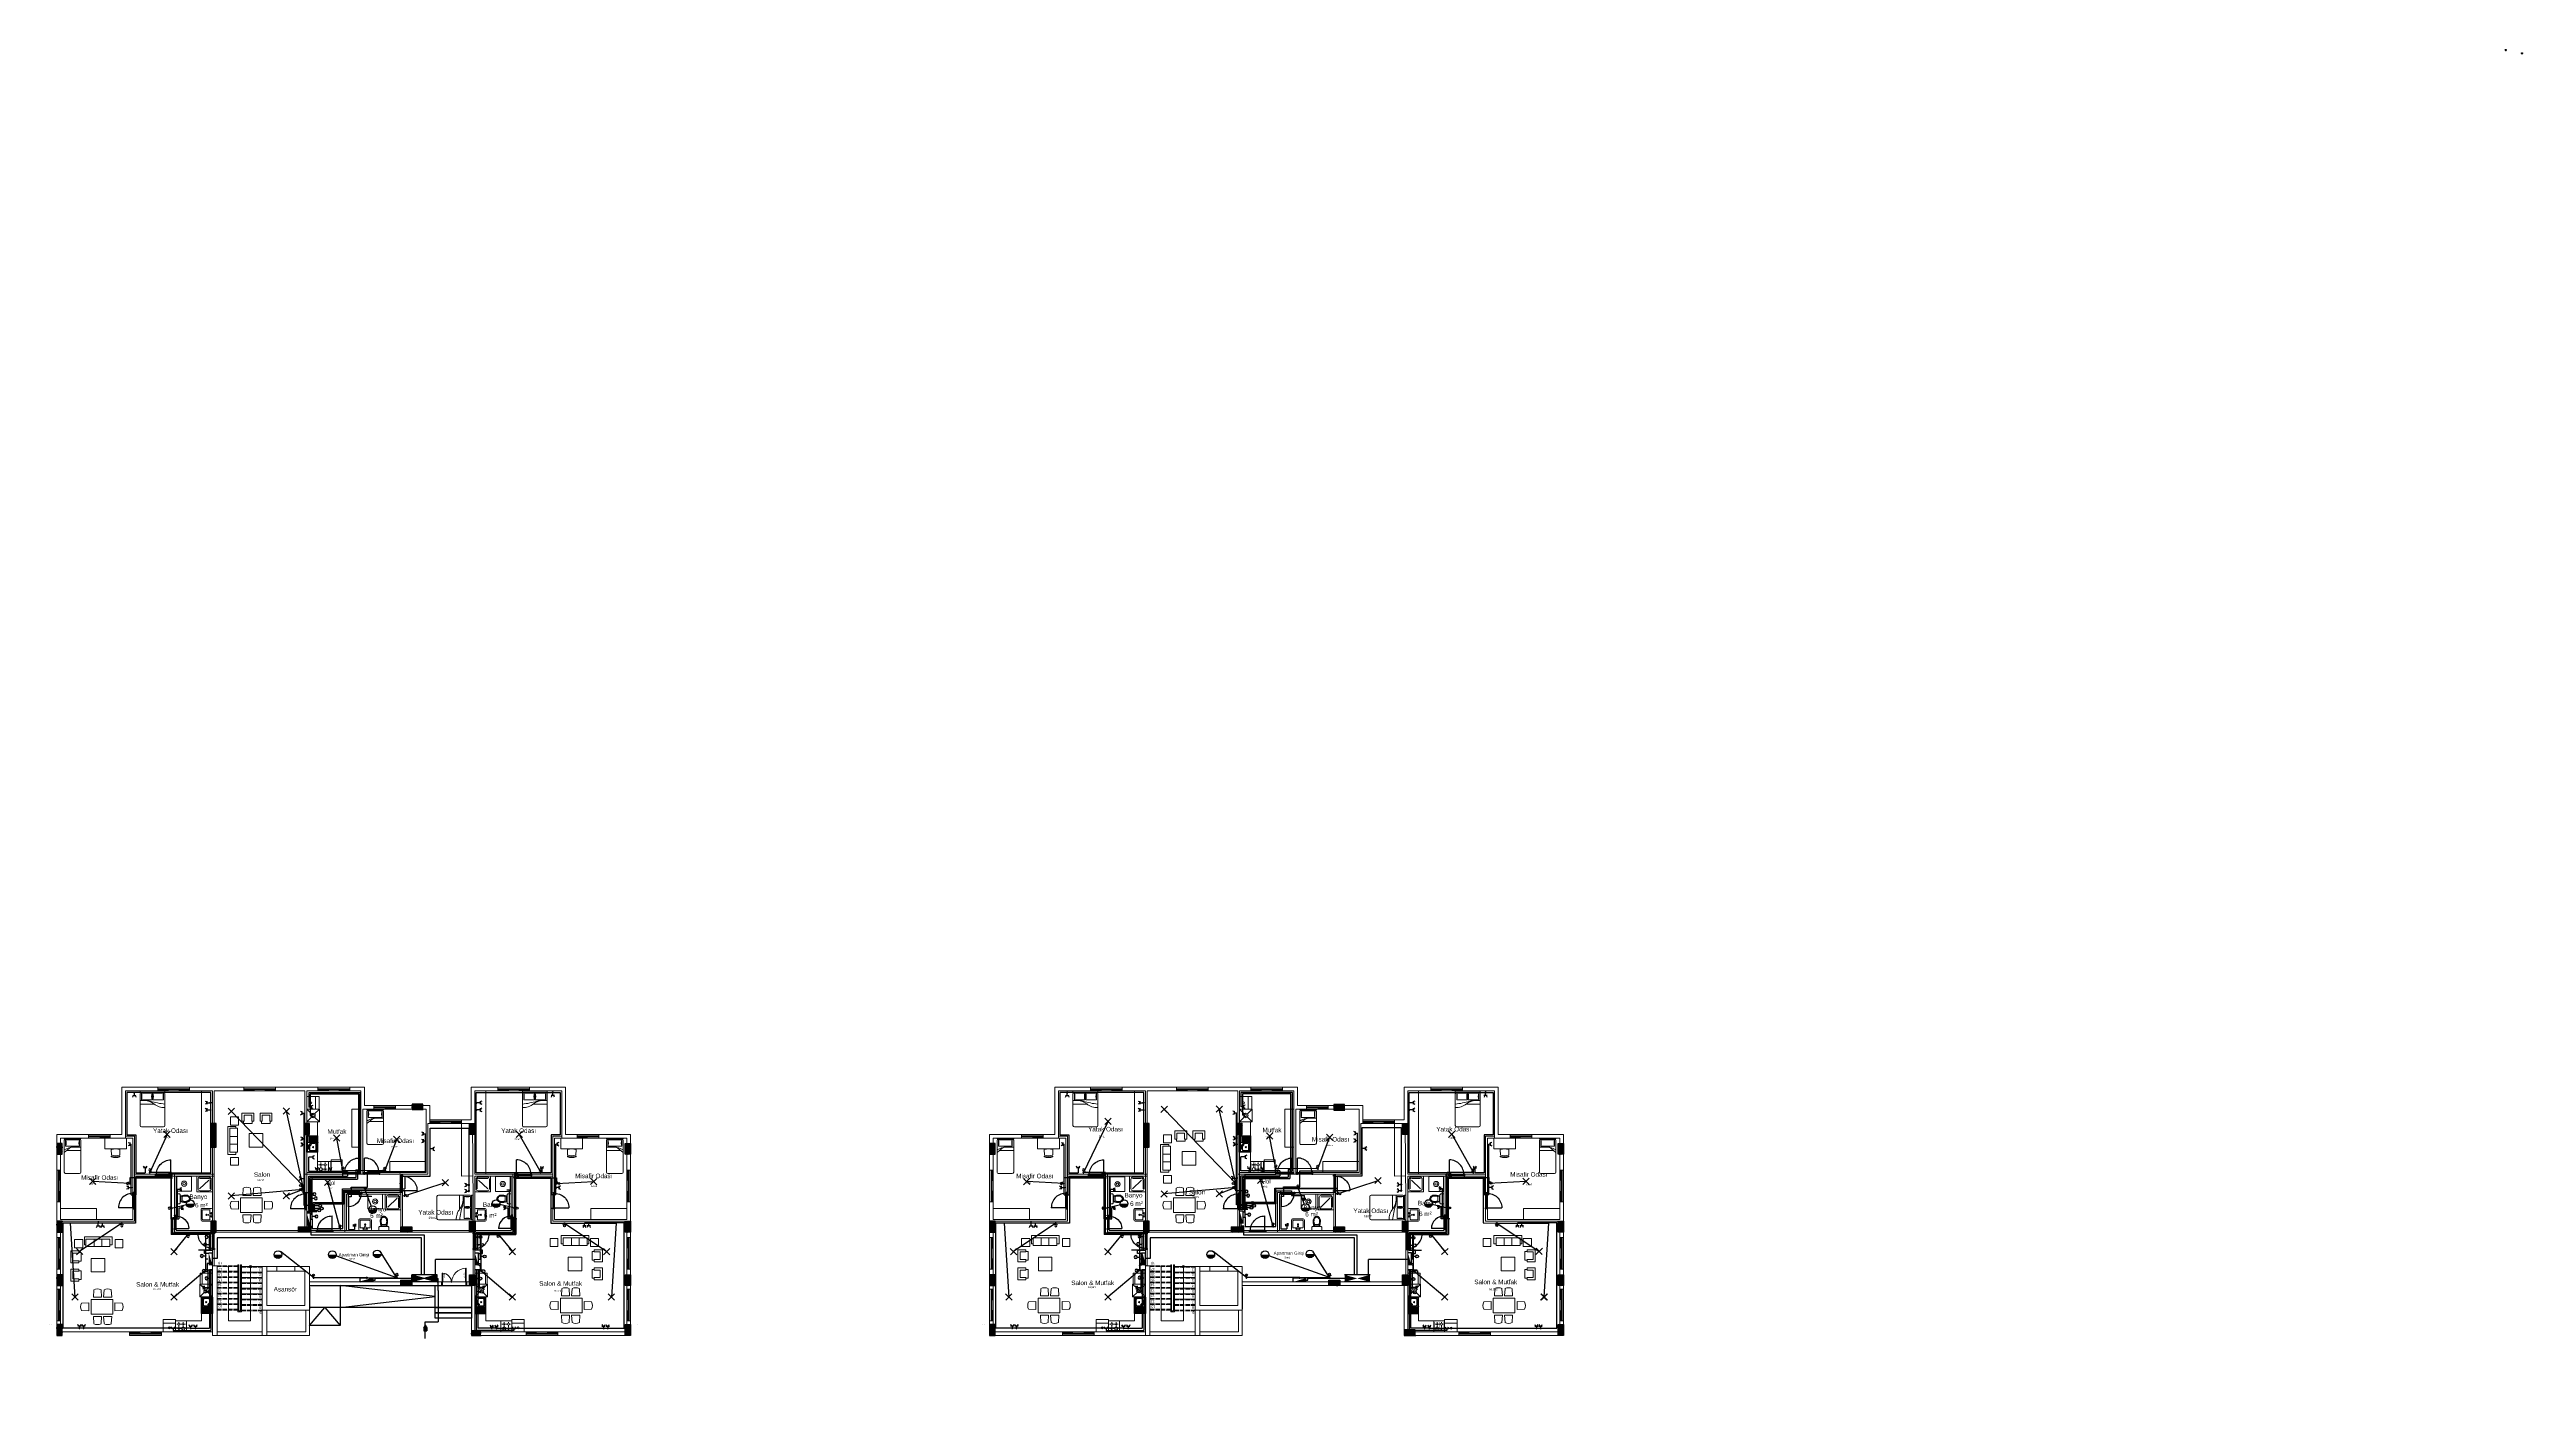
# Model space of a CAD drawing. Header units: millimetres. Extents: x 4244 to 11072, y 2695 to 6443.
import ezdxf
from ezdxf.enums import TextEntityAlignment as Align

# ---------------------------------------------------------------- set-up
doc = ezdxf.new("R2010")
doc.units = ezdxf.units.MM
for name, pattern in [('ACAD_ISO02W100', [15, 12, -3]), ('ACAD_ISO03W100', [30, 12, -18]), ('ACAD_ISO07W100', [3, 0, -3])]:
    doc.linetypes.add(name, pattern=pattern)
for name, color, linetype in [('Anahat', 100, 'Continuous'), ('Aydınlatma', 130, 'Continuous'), ('KULP', 3, 'Continuous'), ('LINYE', 220, 'Continuous'), ('MIMARI', 7, 'Continuous'), ('Priz Hat', 10, 'Continuous'), ('SEMBOL', 7, 'Continuous'), ('TEZGAH', 7, 'Continuous')]:
    doc.layers.add(name, color=color, linetype=linetype)
for name, color, linetype, lineweight in [('duvar', 30, 'Continuous', 20), ('kolon', 50, 'Continuous', 30), ('pencere', 241, 'Continuous', 15), ('TEFRIS', 252, 'Continuous', 15)]:
    doc.layers.add(name, color=color, linetype=linetype, lineweight=lineweight)
doc.styles.add('ATT', font='romans.shx')
doc.styles.add('M2', font='', dxfattribs={"height": 10})
doc.styles.get("Standard").update_dxf_attribs({"font": 'arial.ttf'})
doc.styles.get('M2').set_extended_font_data('Turkish Arial')
doc.dimstyles.new('ISO-25', dxfattribs={"dimtxt": 2.5, "dimasz": 2.5, "dimexe": 1.25, "dimexo": 0.625, "dimtad": 1, "dimtxsty": 'Standard', "dimcen": 2.5, "dimadec": 0, "dimazin": 0, "dimtfac": 1, "dimtmove": 0, "dimatfit": 3, "dimfxl": 1, "dimarcsym": 0})

# ---------------------------------------------------------------- blocks, each defined once
blk = doc.blocks.new('90kapı')
blk.add_line((243145, 70889), (243145, 70969))
for points in [[(243145, 70879), (243145, 70889), (243140, 70889), (243140, 70879)], [(243225, 70879), (243230, 70879), (243230, 70889), (243225, 70889)]]:
    blk.add_lwpolyline(points, close=True)
for points in [[(243145, 70889), (243225, 70889), (243225, 70884), (243220, 70884), (243220, 70889)], [(243220, 70884), (243145, 70884)], [(243150, 70884), (243150, 70889)]]:
    blk.add_lwpolyline(points)
blk.add_arc((243145, 70889), 80, 356.4167, 90)
blk = doc.blocks.new('80kapı')
blk.add_line((243283, 70889), (243283, 70959))
for points in [[(243283, 70879), (243283, 70889), (243278, 70889), (243278, 70879)], [(243353, 70879), (243358, 70879), (243358, 70889), (243353, 70889)]]:
    blk.add_lwpolyline(points, close=True)
for points in [[(243283, 70889), (243353, 70889), (243353, 70884), (243348, 70884), (243348, 70889)], [(243348, 70884), (243283, 70884)], [(243288, 70884), (243288, 70889)]]:
    blk.add_lwpolyline(points)
blk.add_arc((243283, 70889), 70, 355.904, 90)
blk = doc.blocks.new('12PBED01')
at = {"color": 0, "linetype": 'ByBlock'}
for p, q in [((0, 0), (0, 36)), ((2, 36), (0, 36)), ((2, 0), (0, 0)), ((2, 0), (2, 36)), ((18, 33), (4, 33)), ((4, 33), (4, 3)), ((4, 3), (18, 3)), ((5, 36), (74, 36)), ((74, 0), (5, 0)), ((18, 3), (18, 33)), ((20, 36), (20, 15.78474)), ((31.609761, 0), (22.821743, 10.433915)), ((27, 36), (27, 5.5)), ((77, 33), (77, 3))]:
    blk.add_line(p, q, dxfattribs=at)
for centre, radius, start, end in [((5, 33), 3, 90, 180), ((5, 3), 3, 180, 270), ((11, 57), 25, 253.739795, 286.260205), ((11, -21), 25, 73.739795, 106.260205), ((32, 18.164349), 12, 180, 220.10593), ((32, 15.78474), 12, 180, 193.392796), ((59.913793, 22.431034), 40.69413, 193.392796, 213.450102), ((74, 33), 3, 0, 90), ((74, 3), 3, 270, 0)]:
    blk.add_arc(centre, radius, start, end, dxfattribs=at)
at = {"color": 0, "linetype": 'ByBlock', "style": 'ATT'}
for tag, flags, p in [('ROOM_NUMBER', 1, (48.5, 7.5)), ('ITEM', 3, (48.5, 22))]:
    blk.add_attdef(tag, text='', height=6, dxfattribs=dict(at, flags=flags)).set_placement(p, align=Align.CENTER)
blk = doc.blocks.new('12PBED03')
at = {"color": 0, "linetype": 'ByBlock'}
for p, q in [((3, 54), (0, 54)), ((0, 0), (0, 54)), ((3, 0), (3, 54)), ((6, 54), (75, 54)), ((21, 41.758136), (21, 54)), ((29, 23), (29, 54)), ((3, 0), (0, 0)), ((19, 51), (5, 51)), ((5, 51), (5, 28)), ((5, 28), (19, 28)), ((5, 26), (5, 3)), ((19, 26), (5, 26)), ((5, 3), (19, 3)), ((75, 0), (6, 0)), ((19, 28), (19, 51)), ((19, 3), (19, 26)), ((78, 51), (78, 3))]:
    blk.add_line(p, q, dxfattribs=at)
for centre, radius, start, end in [((6, 51), 3, 90, 180), ((75, 51), 3, 0, 90), ((6, 3), 3, 180, 270), ((12, 75), 25, 253.739795, 286.260205), ((12, 4), 25, 73.739795, 106.260205), ((12, 50), 25, 253.739795, 286.260205), ((12, -21), 25, 73.739795, 106.260205), ((69.004289, 41.742518), 48.004291, 179.981359, 192.466744), ((57.725806, 45.629032), 36.761918, 182.539782, 216.040311), ((-120.191801, -13.95004), 149.36804, 5.357156, 17.666547), ((0.75, 1.5), 35.338541, 357.56726, 39.546081), ((75, 3), 3, 270, 0)]:
    blk.add_arc(centre, radius, start, end, dxfattribs=at)
at = {"color": 0, "linetype": 'ByBlock', "style": 'ATT'}
for tag, flags, p in [('ROOM_NUMBER', 1, (50, 18.5)), ('ITEM', 3, (50, 33))]:
    blk.add_attdef(tag, text='', height=6, dxfattribs=dict(at, flags=flags)).set_placement(p, align=Align.CENTER)
blk = doc.blocks.new('lav')
at = {"layer": 'TEFRIS'}
for p, q in [((2753, 4645), (2753, 4585)), ((2810, 4650), (2758, 4650)), ((2816, 4585), (2816, 4645)), ((2758, 4580), (2810, 4580)), ((2760, 4610), (2760, 4620)), ((2777, 4617), (2763, 4620)), ((2763, 4610), (2777, 4613)), ((2767, 4619), (2767, 4640)), ((2767, 4590), (2767, 4611)), ((2769, 4643), (2806, 4643)), ((2806, 4587), (2769, 4587)), ((2777, 4613), (2777, 4617)), ((2809, 4640), (2809, 4590))]:
    blk.add_line(p, q, dxfattribs=at)
for centre in [(2761, 4624), (2761, 4606), (2786, 4615)]:
    blk.add_circle(centre, 3.49, dxfattribs=at)
for centre, radius, start, end in [((2758, 4645), 5.24, 90, 180), ((2810, 4645), 5.24, 0, 90), ((2758, 4585), 5.24, 180, 270), ((2769, 4640), 2.62, 90, 180), ((2769, 4590), 2.62, 180, 270), ((2806, 4640), 2.62, 0, 90), ((2806, 4590), 2.62, 270, 0), ((2810, 4585), 5.24, 270, 0)]:
    blk.add_arc(centre, radius, start, end, dxfattribs=at)
blk = doc.blocks.new('duşak')
at = {"layer": 'TEFRIS'}
for p, q in [((1279, 4784), (1329, 4784)), ((1279, 4727), (1329, 4776)), ((1337, 4776), (1337, 4727))]:
    blk.add_line(p, q, dxfattribs=at)
blk.add_lwpolyline([(1350, 4798), (1350, 4711), (1263, 4711), (1263, 4798)], close=True, dxfattribs=at)
blk.add_lwpolyline([(1270, 4781), (1270, 4728, 0.414214), (1281, 4717), (1332, 4717, 0.414214), (1343, 4728), (1343, 4781, 0.414214), (1332, 4792), (1281, 4792, 0.414214)], format="xyb", close=True, dxfattribs=at)
blk.add_circle((1337, 4784), 3.19, dxfattribs=at)
blk = doc.blocks.new('klo')
at = {"layer": 'TEFRIS'}
blk.add_line((2782, 4734), (2782, 4759), dxfattribs=at)
for points in [[(2785, 4763), (2766, 4766, 0.058264), (2757, 4767, 0.073614), (2745, 4765, 0.084488), (2737, 4761, 0.106412), (2730, 4754, 0.129635), (2728, 4746, 0.129635), (2730, 4739, 0.106412), (2737, 4732, 0.084488), (2745, 4727, 0.073614), (2757, 4726, 0.058264), (2766, 4727), (2785, 4730)], [(2782, 4759), (2765, 4763, 0.05892), (2757, 4764, 0.073614), (2746, 4763, 0.084488), (2738, 4759, 0.106412), (2733, 4752, 0.129635), (2731, 4746, 0.129635), (2733, 4740, 0.106412), (2738, 4734, 0.084488), (2746, 4730, 0.073614), (2757, 4728, 0.05892), (2765, 4729), (2782, 4734)]]:
    blk.add_lwpolyline(points, format="xyb", dxfattribs=at)
for points in [[(2757, 4731, 0.073614), (2766, 4732, 0.084488), (2774, 4736, 0.011368), (2774, 4736), (2774, 4756, 0.011368), (2774, 4757, 0.084488), (2766, 4760, 0.073614), (2757, 4762, 0.073614), (2747, 4760, 0.084488), (2740, 4757, 0.106412), (2735, 4751, 0.129635), (2734, 4746, 0.129635), (2735, 4741, 0.106412), (2740, 4736, 0.084488), (2747, 4732, 0.073614)], [(2791, 4774), (2807, 4774), (2807, 4719), (2791, 4719, -0.414214), (2785, 4724), (2785, 4768, -0.414214)]]:
    blk.add_lwpolyline(points, format="xyb", close=True, dxfattribs=at)
blk = doc.blocks.new('ARF17')
for p, q in [((0.06, 0.42), (0.11, 0.42)), ((0.06, 0.18), (0.11, 0.18)), ((0.18, 0.54), (0.18, 0.49)), ((0.18, 0.25), (0.18, 0.35)), ((0.18, 0.11), (0.18, 0.06)), ((0.35, 0.42), (0.25, 0.42)), ((0.35, 0.18), (0.25, 0.18)), ((0.42, 0.54), (0.42, 0.49)), ((0.42, 0.25), (0.42, 0.35)), ((0.42, 0.11), (0.42, 0.06)), ((0.49, 0.42), (0.54, 0.42)), ((0.49, 0.18), (0.54, 0.18))]:
    blk.add_line(p, q)
blk.add_lwpolyline([(0, 0.6), (0, 0), (0.6, 0), (0.6, 0.6)], close=True)
at = {"const_width": 0.006}
blk.add_lwpolyline([(0.06, 0.54), (0.06, 0.06), (0.54, 0.06), (0.54, 0.54)], close=True, dxfattribs=at)
at = {"const_width": 0.005}
for points in [[(0.06, 0.3), (0.54, 0.3)], [(0.3, 0.54), (0.3, 0.06)]]:
    blk.add_lwpolyline(points, dxfattribs=at)
for centre, radius in [((0.18, 0.42), 0.0879), ((0.18, 0.18), 0.0373), ((0.42, 0.18), 0.058), ((0.42, 0.42), 0.0352)]:
    blk.add_circle(centre, radius)
blk = doc.blocks.new('AR365L')
blk.add_line((0, 0.1), (0.61, 0.1))
blk.add_lwpolyline([(0, 0), (0, 0.68), (0.61, 0.68), (0.61, 0)], close=True)
blk = doc.blocks.new('KLM21SAG')
blk.add_lwpolyline([(0.9, -0.6), (0.9, 0), (0, 0), (0, -0.6)], close=True)
at = {"layer": 'KULP'}
for points in [[(0.36, -0.6), (0.36, -0.61), (0.38, -0.61), (0.38, -0.6)], [(0.53, -0.6), (0.53, -0.61), (0.54, -0.61), (0.54, -0.6)]]:
    blk.add_lwpolyline(points, dxfattribs=at)
at = {"layer": 'TEFRIS'}
blk.add_line((0.37, -0.55), (0.37, -0.05), dxfattribs=at)
blk.add_lwpolyline([(0.03, -0.05), (0.03, -0.55), (0.87, -0.55), (0.87, -0.05)], close=True, dxfattribs=at)
for points in [[(0.05, -0.12), (0.35, -0.12, -1), (0.35, -0.14), (0.05, -0.14, -1), (0.05, -0.12)], [(0.05, -0.15), (0.35, -0.15, -1), (0.35, -0.17), (0.05, -0.17, -1), (0.05, -0.15)], [(0.05, -0.18), (0.35, -0.18, -1), (0.35, -0.2), (0.05, -0.2, -1), (0.05, -0.18)], [(0.05, -0.21), (0.35, -0.21, -1), (0.35, -0.23), (0.05, -0.23, -1), (0.05, -0.21)], [(0.05, -0.24), (0.35, -0.24, -1), (0.35, -0.26), (0.05, -0.26, -1), (0.05, -0.24)], [(0.05, -0.27), (0.35, -0.27, -1), (0.35, -0.29), (0.05, -0.29, -1), (0.05, -0.27)], [(0.05, -0.3), (0.35, -0.3, -1), (0.35, -0.32), (0.05, -0.32, -1), (0.05, -0.3)], [(0.05, -0.33), (0.35, -0.33, -1), (0.35, -0.35), (0.05, -0.35, -1), (0.05, -0.33)], [(0.05, -0.36), (0.35, -0.36, -1), (0.35, -0.38), (0.05, -0.38, -1), (0.05, -0.36)], [(0.05, -0.39), (0.35, -0.39, -1), (0.35, -0.41), (0.05, -0.41, -1), (0.05, -0.39)], [(0.05, -0.42), (0.35, -0.42, -1), (0.35, -0.44), (0.05, -0.44, -1), (0.05, -0.42)], [(0.05, -0.45), (0.35, -0.45, -1), (0.35, -0.47), (0.05, -0.47, -1), (0.05, -0.45)], [(0.05, -0.48), (0.35, -0.48, -1), (0.35, -0.5), (0.05, -0.5, -1), (0.05, -0.48)]]:
    blk.add_lwpolyline(points, format="xyb", dxfattribs=at)
for points in [[(0.42, -0.22), (0.42, -0.45, 0.414214), (0.48, -0.51), (0.77, -0.51, 0.414214), (0.83, -0.45), (0.83, -0.22, 0.414214), (0.77, -0.16), (0.48, -0.16, 0.414214)], [(0.42, -0.22), (0.42, -0.45, 0.414214), (0.48, -0.5), (0.77, -0.5, 0.414214), (0.82, -0.45), (0.82, -0.22, 0.414214), (0.77, -0.17), (0.48, -0.17, 0.414214)], [(0.48, -0.24), (0.63, -0.09, -1), (0.64, -0.11), (0.49, -0.26, -1)], [(0.5, -0.11), (0.57, -0.11, -0.563183), (0.57, -0.12), (0.5, -0.12, -1)], [(0.74, -0.11), (0.68, -0.11, 0.563183), (0.68, -0.12), (0.74, -0.12, 1)]]:
    blk.add_lwpolyline(points, format="xyb", close=True, dxfattribs=at)
for centre, radius in [((0.5, -0.24), 0.00635), ((0.63, -0.35), 0.0317)]:
    blk.add_circle(centre, radius, dxfattribs=at)
for centre, start, end in [((0.56, -0.11), 199.4712, 160.5288), ((0.62, -0.11), 75, 195), ((0.62, -0.11), 255, 15), ((0.69, -0.11), 19.4712, 340.5288)]:
    blk.add_arc(centre, 0.0191, start, end, dxfattribs=at)
at = {"layer": 'TEZGAH'}
blk.add_lwpolyline([(0, 0), (0, -0.6), (0.9, -0.6), (0.9, 0)], close=True, dxfattribs=at)
blk = doc.blocks.new('desk-10')
at = {"color": 0, "linetype": 'ByBlock'}
for p, q in [((0, 0.6), (-1.2, 0.6)), ((-1.2, 0.6), (-1.2, 0)), ((-1.2, 0), (0, 0)), ((0, 0), (0, 0.6)), ((-0.84, -0.06), (-0.83, -0.33)), ((-0.84, -0.4), (-0.84, -0.44)), ((-0.36, -0.06), (-0.37, -0.33)), ((-0.36, -0.44), (-0.36, -0.4))]:
    blk.add_line(p, q, dxfattribs=at)
for centre, radius, start, end in [((-0.6, -0.74), 0.74, 72.2612, 107.7388), ((-0.82, -0.05), 0.02, 107.7388, 182.465), ((-0.6, 0.26), 0.7, 249.949, 290.051), ((-0.6, 0.26), 0.74, 251.0754, 288.9246), ((-0.81, -0.32), 0.02, 182.465, 250.4227), ((-0.6, 0.26), 0.64, 250.4227, 289.5773), ((-0.39, -0.32), 0.02, 289.5773, 357.535), ((-0.38, -0.05), 0.02, 357.535, 72.2612)]:
    blk.add_arc(centre, radius, start, end, dxfattribs=at)
blk = doc.blocks.new('table-11')
at = {"color": 0, "linetype": 'ByBlock'}
for p, q in [((0, 0), (-1.2, 0)), ((-1.2, -0.8), (-1.2, 0)), ((-1.12, 0.53), (-1.14, 0.13)), ((-1.14, 0.13), (-0.69, 0.13)), ((-0.72, 0.53), (-0.69, 0.13)), ((-0.55, 0.53), (-0.58, 0.13)), ((-0.58, 0.13), (-0.13, 0.13)), ((-0.15, 0.53), (-0.13, 0.13)), ((0, -0.8), (0, 0)), ((-1.72, -0.2), (-1.32, -0.18)), ((-1.72, -0.6), (-1.32, -0.62)), ((-1.32, -0.62), (-1.32, -0.18)), ((0, -0.8), (-1.2, -0.8)), ((-1.14, -0.93), (-0.69, -0.93)), ((-1.12, -1.33), (-1.14, -0.93)), ((-0.72, -1.33), (-0.69, -0.93)), ((-0.58, -0.93), (-0.13, -0.93)), ((-0.55, -1.33), (-0.58, -0.93)), ((-0.15, -1.33), (-0.13, -0.93)), ((0.52, -0.2), (0.12, -0.18)), ((0.12, -0.62), (0.12, -0.18)), ((0.52, -0.6), (0.12, -0.62))]:
    blk.add_line(p, q, dxfattribs=at)
for centre, start, end in [((-0.92, 0.16), 61.4891, 118.5109), ((-0.35, 0.16), 61.4891, 118.5109), ((-1.35, -0.4), 151.4891, 208.5109), ((-0.92, -0.96), 241.4891, 298.5109), ((-0.35, -0.96), 241.4891, 298.5109), ((0.15, -0.4), 331.4891, 28.5109)]:
    blk.add_arc(centre, 0.425, start, end, dxfattribs=at)
blk = doc.blocks.new('ARM')
at = {"layer": 'SEMBOL', "color": 2}
for p, q in [((17.5, 0), (-17.5, 0)), ((0, 17.5), (0, -17.5))]:
    blk.add_line(p, q, dxfattribs=at)
blk = doc.blocks.new('Priz Toprakli')
at = {"layer": 'SEMBOL', "linetype": 'ByBlock'}
blk.add_line((18, 0), (-18, 0), dxfattribs=at)
at = {"layer": 'SEMBOL', "color": 1, "ltscale": 10}
blk.add_line((0, 0), (0, 13), dxfattribs=at)
at = {"layer": 'SEMBOL', "linetype": 'ByBlock'}
blk.add_arc((0, -18), 17.7, 0, 180, dxfattribs=at)
blk = doc.blocks.new('Adi Anahtar')
at = {"layer": 'MIMARI', "linetype": 'ACAD_ISO03W100', "ltscale": 10}
blk.add_line((0, 11), (0, 28), dxfattribs=at)
at = {"layer": 'SEMBOL'}
for p, q in [((7, 7), (15, 15)), ((15, 15), (18, 12))]:
    blk.add_line(p, q, dxfattribs=at)
blk.add_circle((0, 0), 10.6, dxfattribs=at)
blk = doc.blocks.new('Komitator')
at = {"layer": 'MIMARI', "linetype": 'ACAD_ISO03W100', "ltscale": 10}
blk.add_line((0, 11), (0, 28), dxfattribs=at)
at = {"layer": 'SEMBOL'}
for p, q in [((-15, 15), (-18, 12)), ((-7, 7), (-15, 15)), ((7, 7), (15, 15)), ((15, 15), (18, 12))]:
    blk.add_line(p, q, dxfattribs=at)
blk.add_circle((0, 0), 10.6, dxfattribs=at)
blk = doc.blocks.new('Buat')
at = {"layer": 'SEMBOL'}
for p, q in [((5465.8, 3079.5), (5468.6, 3079.5)), ((5465.8, 3079.5), (5468.6, 3079.5)), ((5465.8, 3079.4), (5468.6, 3079.4)), ((5465.8, 3079.3), (5468.6, 3079.3)), ((5465.8, 3079.2), (5468.6, 3079.2)), ((5465.8, 3079.1), (5468.6, 3079.1)), ((5465.9, 3079.9), (5468.5, 3079.9)), ((5465.9, 3079.8), (5468.6, 3079.8)), ((5465.9, 3079.7), (5468.6, 3079.7)), ((5465.9, 3079.6), (5468.6, 3079.6)), ((5465.9, 3079), (5468.6, 3079)), ((5465.9, 3078.9), (5468.6, 3078.9)), ((5465.9, 3078.8), (5468.6, 3078.8)), ((5466, 3080.1), (5468.4, 3080.1)), ((5466, 3080), (5468.5, 3080)), ((5466, 3078.7), (5468.5, 3078.7)), ((5466, 3078.7), (5468.5, 3078.7)), ((5466.1, 3080.2), (5468.4, 3080.2)), ((5466.1, 3080.2), (5468.3, 3080.2)), ((5466.1, 3078.6), (5468.4, 3078.6)), ((5466.1, 3078.5), (5468.4, 3078.5)), ((5466.2, 3080.3), (5468.2, 3080.3)), ((5466.2, 3078.4), (5468.3, 3078.4)), ((5466.3, 3080.4), (5468.1, 3080.4)), ((5466.3, 3078.3), (5468.2, 3078.3)), ((5466.4, 3080.5), (5468, 3080.5)), ((5466.4, 3078.2), (5468.1, 3078.2)), ((5466.5, 3078.1), (5468, 3078.1)), ((5466.6, 3080.6), (5467.9, 3080.6)), ((5466.7, 3078), (5467.8, 3078)), ((5466.8, 3080.7), (5467.7, 3080.7)), ((5467, 3078), (5467.5, 3078))]:
    blk.add_line(p, q, dxfattribs=at)
blk.add_circle((5467.2, 3079.3), 1.41, dxfattribs=at)
blk = doc.blocks.new('etanş')
at = {"layer": 'MIMARI', "linetype": 'ACAD_ISO03W100', "ltscale": 10}
blk.add_hatch(color=256, dxfattribs=at).paths.add_polyline_path([(5407, 5513), (5406, 5513, 0.402331), (5389, 5495), (5407, 5495)])
for p, q in [((5389, 5495), (5407, 5495)), ((5407, 5495), (5407, 5513))]:
    blk.add_line(p, q, dxfattribs=at)
at = {"layer": 'SEMBOL', "linetype": 'ByBlock'}
blk.add_line((5424, 5513), (5389, 5513), dxfattribs=at)
at = {"layer": 'SEMBOL', "color": 1, "ltscale": 10}
blk.add_line((5407, 5513), (5407, 5525), dxfattribs=at)
at = {"layer": 'SEMBOL', "linetype": 'ByBlock'}
blk.add_arc((5407, 5495), 17.7, 0, 180, dxfattribs=at)
blk = doc.blocks.new('*D55')
at = {"color": 0, "lineweight": -2, "transparency": 16777216}
for p, q in [((5213.1, 3336.8), (5210.2, 3336.8)), ((5213.1, 3286.8), (5210.2, 3286.8)), ((5211.5, 3334.3), (5211.5, 3289.3))]:
    blk.add_line(p, q, dxfattribs=at)
at = {"color": 0, "transparency": 16777216}
for points in [[(5211.1, 3334.3), (5211.9, 3334.3), (5211.5, 3336.8)], [(5211.1, 3289.3), (5211.9, 3289.3), (5211.5, 3286.8)]]:
    blk.add_solid(points, dxfattribs=at)
at = {"layer": 'Defpoints', "color": 0, "transparency": 16777216}
for p in [(5211.5, 3286.8), (5213.7, 3336.8), (5213.7, 3286.8)]:
    blk.add_point(p, dxfattribs=at)
at = {"color": 0, "transparency": 16777216, "insert": (5209.6, 3311.8), "char_height": 2.5, "attachment_point": 5, "rotation": 90}
blk.add_mtext('50', dxfattribs=at)
blk = doc.blocks.new('boatt')
at = {"layer": 'SEMBOL'}
for p, q in [((-1.4, 0.4), (1.4, 0.4)), ((-1.4, 0.4), (1.4, 0.4)), ((-1.4, 0.3), (1.4, 0.3)), ((-1.4, 0.2), (1.4, 0.2)), ((-1.4, 0.1), (1.4, 0.1)), ((-1.4, 0), (1.4, 0)), ((-1.3, 0.7), (1.3, 0.7)), ((-1.3, 0.6), (1.3, 0.6)), ((-1.3, 0.5), (1.3, 0.5)), ((-1.2, 0.9), (1.2, 0.9)), ((-1.2, 0.8), (1.2, 0.8)), ((-1.1, 1), (1.1, 1)), ((-1, 1.1), (1, 1.1)), ((-0.9, 1.1), (0.9, 1.1)), ((-0.8, 1.2), (0.8, 1.2)), ((-0.6, 1.3), (0.6, 1.3)), ((-0.4, 1.4), (0.4, 1.4)), ((-1.4, -0.1), (1.4, -0.1)), ((-1.4, -0.2), (1.4, -0.2)), ((-1.4, -0.3), (1.4, -0.3)), ((-1.3, -0.4), (1.3, -0.4)), ((-1.3, -0.4), (1.3, -0.4)), ((-1.3, -0.5), (1.3, -0.5)), ((-1.2, -0.6), (1.2, -0.6)), ((-1.2, -0.7), (1.2, -0.7)), ((-1.1, -0.8), (1.1, -0.8)), ((-1, -0.9), (1, -0.9)), ((-1, -1), (1, -1)), ((-0.9, -1.1), (0.9, -1.1)), ((-0.7, -1.1), (0.7, -1.1)), ((-0.5, -1.2), (0.5, -1.2)), ((-0.2, -1.3), (0.2, -1.3))]:
    blk.add_line(p, q, dxfattribs=at)
blk.add_circle((0, 0.1), 1.41, dxfattribs=at)
blk = doc.blocks.new('Linye')
at = {"layer": 'LINYE'}
for p, q in [((0, 0), (-2, 3)), ((15, 0), (0, 0)), ((0, 0), (2, -3))]:
    blk.add_line(p, q, dxfattribs=at)
blk.add_circle((23, 0), 8, dxfattribs=at)
blk = doc.blocks.new('KOFRE')
at = {"layer": 'MIMARI'}
blk.add_hatch(color=7, dxfattribs=at).paths.add_polyline_path([(-12, -12), (-12, 12), (-32, 0)])
at = {"ltscale": 0.1}
blk.add_line((-32, 0), (-59, 0), dxfattribs=at)
at = {"layer": 'MIMARI', "color": 7}
for p, q in [((-12, 12), (12, 12)), ((-12, -12), (-12, 12)), ((-12, 12), (12, -12)), ((12, 12), (-12, -12)), ((12, -12), (12, 12)), ((71, 0), (12, 0)), ((-12, -12), (12, -12))]:
    blk.add_line(p, q, dxfattribs=at)
blk.add_lwpolyline([(-12, 12), (-12, -12), (-32, 0)], close=True, dxfattribs=at)

msp = doc.modelspace()

# ---------------------------------------------------------------- hatches: boundary and pattern name
at = {"lineweight": -3}
h = msp.add_hatch(dxfattribs=at)
h.set_pattern_fill('ANSI35', color=0, scale=0.5)
h.set_pattern_definition([(45, (-67749.211, -9535.5163), (-2.24506403, 2.24506403), []), (45, (-67746.9658, -9535.5163), (-2.24506403, 2.24506403), [3.96875, -0.79375, 0, -0.79375])])
h.paths.add_polyline_path([(5274.347, 3530.568), (5244.347, 3530.568), (5244.347, 3515.568), (5274.347, 3515.568)])
h = msp.add_hatch(dxfattribs=at)
h.set_pattern_fill('ANSI35', color=0, scale=0.5)
h.set_pattern_definition([(45, (-65204.0316, -9537.0527), (-2.24506403, 2.24506403), []), (45, (-65201.7866, -9537.0527), (-2.24506403, 2.24506403), [3.96875, -0.79375, 0, -0.79375])])
h.paths.add_polyline_path([(7819.526, 3529.032), (7789.526, 3529.032), (7789.526, 3514.032), (7819.526, 3514.032)])
h = msp.add_hatch(dxfattribs=at)
h.set_pattern_fill('ANSI35', color=0, scale=0.5, angle=-90)
h.set_pattern_definition([(315, (-7332.3617, 76445.388), (2.24506403, 2.24506403), []), (315, (-7332.3617, 76443.143), (2.24506403, 2.24506403), [3.96875, -0.79375, 0, -0.79375])])
h.paths.add_polyline_path([(4263.723, 3421.83), (4263.723, 3391.83), (4278.723, 3391.83), (4278.723, 3421.83)])
h = msp.add_hatch(dxfattribs=at)
h.set_pattern_fill('ANSI35', color=0, scale=0.5, angle=-90)
h.set_pattern_definition([(315, (-7637.3617, 76495.388), (2.24506403, 2.24506403), []), (315, (-7637.3617, 76493.143), (2.24506403, 2.24506403), [3.96875, -0.79375, 0, -0.79375])])
h.paths.add_polyline_path([(4688.723, 3476.83), (4688.723, 3411.83), (4703.723, 3411.83), (4703.723, 3476.83)])
h = msp.add_hatch(dxfattribs=at)
h.set_pattern_fill('ANSI35', color=0, scale=0.5, angle=90)
h.set_pattern_definition([(135, (18012.3076, -69546.727), (-2.24506403, -2.24506403), []), (135, (18012.3076, -69544.482), (-2.24506403, -2.24506403), [3.96875, -0.79375, 0, -0.79375])])
h.paths.add_polyline_path([(4946.223, 3476.83), (4946.223, 3446.83), (4961.223, 3446.83), (4961.223, 3476.83)])
h = msp.add_hatch(dxfattribs=at)
h.set_pattern_fill('ANSI35', color=0, scale=0.5, angle=-90)
h.set_pattern_definition([(315, (-7647.3617, 76500.388), (2.24506403, 2.24506403), []), (315, (-7647.3617, 76498.143), (2.24506403, 2.24506403), [3.96875, -0.79375, 0, -0.79375])])
h.paths.add_polyline_path([(5418.723, 3476.83), (5418.723, 3446.83), (5403.723, 3446.83), (5403.723, 3476.83)])
h = msp.add_hatch(dxfattribs=at)
h.set_pattern_fill('ANSI35', color=0, scale=0.5, angle=-90)
h.set_pattern_definition([(315, (-8252.1345, 76445.388), (2.24506403, 2.24506403), []), (315, (-8252.1345, 76443.143), (2.24506403, 2.24506403), [3.96875, -0.79375, 0, -0.79375])])
h.paths.add_polyline_path([(5848.087, 3421.83), (5848.087, 3391.83), (5833.087, 3391.83), (5833.087, 3421.83)])
h = msp.add_hatch(dxfattribs=at)
h.set_pattern_fill('ANSI35', color=0, scale=0.5, angle=-90)
h.set_pattern_definition([(315, (-4756.5588, 76445.388), (2.24506403, 2.24506403), []), (315, (-4756.5588, 76443.143), (2.24506403, 2.24506403), [3.96875, -0.79375, 0, -0.79375])])
h.paths.add_polyline_path([(6839.526, 3421.83), (6839.526, 3391.83), (6854.526, 3391.83), (6854.526, 3421.83)])
h = msp.add_hatch(dxfattribs=at)
h.set_pattern_fill('ANSI35', color=0, scale=0.5, angle=-90)
h.set_pattern_definition([(315, (-5061.5588, 76495.388), (2.24506403, 2.24506403), []), (315, (-5061.5588, 76493.143), (2.24506403, 2.24506403), [3.96875, -0.79375, 0, -0.79375])])
h.paths.add_polyline_path([(7264.526, 3476.83), (7264.526, 3411.83), (7279.526, 3411.83), (7279.526, 3476.83)])
h = msp.add_hatch(dxfattribs=at)
h.set_pattern_fill('ANSI35', color=0, scale=0.5, angle=90)
h.set_pattern_definition([(135, (20588.1105, -69546.727), (-2.24506403, -2.24506403), []), (135, (20588.1105, -69544.482), (-2.24506403, -2.24506403), [3.96875, -0.79375, 0, -0.79375])])
h.paths.add_polyline_path([(7522.026, 3476.83), (7522.026, 3446.83), (7537.026, 3446.83), (7537.026, 3476.83)])
h = msp.add_hatch(dxfattribs=at)
h.set_pattern_fill('ANSI35', color=0, scale=0.5, angle=-90)
h.set_pattern_definition([(315, (-5071.5588, 76500.388), (2.24506403, 2.24506403), []), (315, (-5071.5588, 76498.143), (2.24506403, 2.24506403), [3.96875, -0.79375, 0, -0.79375])])
h.paths.add_polyline_path([(7994.526, 3476.83), (7994.526, 3446.83), (7979.526, 3446.83), (7979.526, 3476.83)])
h = msp.add_hatch(dxfattribs=at)
h.set_pattern_fill('ANSI35', color=0, scale=0.5, angle=-90)
h.set_pattern_definition([(315, (-5676.3316, 76445.388), (2.24506403, 2.24506403), []), (315, (-5676.3316, 76443.143), (2.24506403, 2.24506403), [3.96875, -0.79375, 0, -0.79375])])
h.paths.add_polyline_path([(8423.89, 3421.83), (8423.89, 3391.83), (8408.89, 3391.83), (8408.89, 3421.83)])
h = msp.add_hatch(dxfattribs=at)
h.set_pattern_fill('ANSI35', color=0, scale=0.5, angle=-90)
h.set_pattern_definition([(315, (-7332.3617, 76230.388), (2.24506403, 2.24506403), []), (315, (-7332.3617, 76228.143), (2.24506403, 2.24506403), [3.96875, -0.79375, 0, -0.79375])])
h.paths.add_polyline_path([(4263.723, 3206.83), (4263.723, 3176.83), (4278.723, 3176.83), (4278.723, 3206.83)])
h = msp.add_hatch(dxfattribs=at)
h.set_pattern_fill('ANSI35', color=0, scale=0.5, angle=-90)
h.set_pattern_definition([(315, (-7637.3617, 76230.388), (2.24506403, 2.24506403), []), (315, (-7637.3617, 76228.143), (2.24506403, 2.24506403), [3.96875, -0.79375, 0, -0.79375])])
h.paths.add_polyline_path([(4688.723, 3206.83), (4688.723, 3176.83), (4703.723, 3176.83), (4703.723, 3206.83)])
h = msp.add_hatch(dxfattribs=at)
h.set_pattern_fill('ANSI35', color=0, scale=0.5)
h.set_pattern_definition([(45, (-68092.3346, -9874.2543), (-2.24506403, 2.24506403), []), (45, (-68090.0895, -9874.2543), (-2.24506403, 2.24506403), [3.96875, -0.79375, 0, -0.79375])])
h.paths.add_polyline_path([(4931.223, 3191.83), (4961.223, 3191.83), (4961.223, 3176.83), (4931.223, 3176.83)])
h = msp.add_hatch(dxfattribs=at)
h.set_pattern_fill('ANSI35', color=0, scale=0.5)
h.set_pattern_definition([(45, (-67809.8346, -9874.2543), (-2.24506403, 2.24506403), []), (45, (-67807.5895, -9874.2543), (-2.24506403, 2.24506403), [3.96875, -0.79375, 0, -0.79375])])
h.paths.add_polyline_path([(5213.723, 3191.83), (5243.723, 3191.83), (5243.723, 3176.83), (5213.723, 3176.83)])
h = msp.add_hatch(dxfattribs=at)
h.set_pattern_fill('ANSI35', color=0, scale=0.5, angle=-90)
h.set_pattern_definition([(315, (-7647.3617, 76230.388), (2.24506403, 2.24506403), []), (315, (-7647.3617, 76228.143), (2.24506403, 2.24506403), [3.96875, -0.79375, 0, -0.79375])])
h.paths.add_polyline_path([(5418.723, 3206.83), (5418.723, 3176.83), (5403.723, 3176.83), (5403.723, 3206.83)])
h = msp.add_hatch(dxfattribs=at)
h.set_pattern_fill('ANSI35', color=0, scale=0.5, angle=-90)
h.set_pattern_definition([(315, (-8252.1345, 76230.388), (2.24506403, 2.24506403), []), (315, (-8252.1345, 76228.143), (2.24506403, 2.24506403), [3.96875, -0.79375, 0, -0.79375])])
h.paths.add_polyline_path([(5848.087, 3206.83), (5848.087, 3176.83), (5833.087, 3176.83), (5833.087, 3206.83)])
h = msp.add_hatch(dxfattribs=at)
h.set_pattern_fill('ANSI35', color=0, scale=0.5, angle=-90)
h.set_pattern_definition([(315, (-4756.5588, 76230.388), (2.24506403, 2.24506403), []), (315, (-4756.5588, 76228.143), (2.24506403, 2.24506403), [3.96875, -0.79375, 0, -0.79375])])
h.paths.add_polyline_path([(6839.526, 3206.83), (6839.526, 3176.83), (6854.526, 3176.83), (6854.526, 3206.83)])
h = msp.add_hatch(dxfattribs=at)
h.set_pattern_fill('ANSI35', color=0, scale=0.5, angle=-90)
h.set_pattern_definition([(315, (-5061.5588, 76230.388), (2.24506403, 2.24506403), []), (315, (-5061.5588, 76228.143), (2.24506403, 2.24506403), [3.96875, -0.79375, 0, -0.79375])])
h.paths.add_polyline_path([(7264.526, 3206.83), (7264.526, 3176.83), (7279.526, 3176.83), (7279.526, 3206.83)])
h = msp.add_hatch(dxfattribs=at)
h.set_pattern_fill('ANSI35', color=0, scale=0.5)
h.set_pattern_definition([(45, (-65516.5316, -9874.2543), (-2.24506403, 2.24506403), []), (45, (-65514.2866, -9874.2543), (-2.24506403, 2.24506403), [3.96875, -0.79375, 0, -0.79375])])
h.paths.add_polyline_path([(7507.026, 3191.83), (7537.026, 3191.83), (7537.026, 3176.83), (7507.026, 3176.83)])
h = msp.add_hatch(dxfattribs=at)
h.set_pattern_fill('ANSI35', color=0, scale=0.5)
h.set_pattern_definition([(45, (-65234.0316, -9874.2543), (-2.24506403, 2.24506403), []), (45, (-65231.7866, -9874.2543), (-2.24506403, 2.24506403), [3.96875, -0.79375, 0, -0.79375])])
h.paths.add_polyline_path([(7789.526, 3191.83), (7819.526, 3191.83), (7819.526, 3176.83), (7789.526, 3176.83)])
h = msp.add_hatch(dxfattribs=at)
h.set_pattern_fill('ANSI35', color=0, scale=0.5, angle=-90)
h.set_pattern_definition([(315, (-5071.5588, 76230.388), (2.24506403, 2.24506403), []), (315, (-5071.5588, 76228.143), (2.24506403, 2.24506403), [3.96875, -0.79375, 0, -0.79375])])
h.paths.add_polyline_path([(7994.526, 3206.83), (7994.526, 3176.83), (7979.526, 3176.83), (7979.526, 3206.83)])
h = msp.add_hatch(dxfattribs=at)
h.set_pattern_fill('ANSI35', color=0, scale=0.5, angle=-90)
h.set_pattern_definition([(315, (-5676.3316, 76230.388), (2.24506403, 2.24506403), []), (315, (-5676.3316, 76228.143), (2.24506403, 2.24506403), [3.96875, -0.79375, 0, -0.79375])])
h.paths.add_polyline_path([(8423.89, 3206.83), (8423.89, 3176.83), (8408.89, 3176.83), (8408.89, 3206.83)])
h = msp.add_hatch(dxfattribs=at)
h.set_pattern_fill('ANSI35', color=0, scale=0.5, angle=-90)
h.set_pattern_definition([(315, (-7332.3617, 76082.888), (2.24506403, 2.24506403), []), (315, (-7332.3617, 76080.643), (2.24506403, 2.24506403), [3.96875, -0.79375, 0, -0.79375])])
h.paths.add_polyline_path([(4263.723, 3059.33), (4263.723, 3029.33), (4278.723, 3029.33), (4278.723, 3059.33)])
h = msp.add_hatch(dxfattribs=at)
h.set_pattern_fill('ANSI35', color=0, scale=0.5)
h.set_pattern_definition([(45, (-67809.8346, -10021.7543), (-2.24506403, 2.24506403), []), (45, (-67807.5895, -10021.7543), (-2.24506403, 2.24506403), [3.96875, -0.79375, 0, -0.79375])])
h.paths.add_polyline_path([(5213.723, 3044.33), (5243.723, 3044.33), (5243.723, 3029.33), (5213.723, 3029.33)])
h = msp.add_hatch(dxfattribs=at)
h.set_pattern_fill('ANSI35', color=0, scale=0.5, angle=-90)
h.set_pattern_definition([(315, (-7647.3617, 76082.888), (2.24506403, 2.24506403), []), (315, (-7647.3617, 76080.643), (2.24506403, 2.24506403), [3.96875, -0.79375, 0, -0.79375])])
h.paths.add_polyline_path([(5418.723, 3059.33), (5418.723, 3029.33), (5403.723, 3029.33), (5403.723, 3059.33)])
h = msp.add_hatch(dxfattribs=at)
h.set_pattern_fill('ANSI35', color=0, scale=0.5, angle=-90)
h.set_pattern_definition([(315, (-8252.1345, 76082.888), (2.24506403, 2.24506403), []), (315, (-8252.1345, 76080.643), (2.24506403, 2.24506403), [3.96875, -0.79375, 0, -0.79375])])
h.paths.add_polyline_path([(5848.087, 3059.33), (5848.087, 3029.33), (5833.087, 3029.33), (5833.087, 3059.33)])
h = msp.add_hatch(dxfattribs=at)
h.set_pattern_fill('ANSI35', color=0, scale=0.5, angle=-90)
h.set_pattern_definition([(315, (-4756.5588, 76082.888), (2.24506403, 2.24506403), []), (315, (-4756.5588, 76080.643), (2.24506403, 2.24506403), [3.96875, -0.79375, 0, -0.79375])])
h.paths.add_polyline_path([(6839.526, 3059.33), (6839.526, 3029.33), (6854.526, 3029.33), (6854.526, 3059.33)])
h = msp.add_hatch(dxfattribs=at)
h.set_pattern_fill('ANSI35', color=0, scale=0.5)
h.set_pattern_definition([(45, (-65247.3893, -10021.7543), (-2.24506403, 2.24506403), []), (45, (-65245.1442, -10021.7543), (-2.24506403, 2.24506403), [3.96875, -0.79375, 0, -0.79375])])
h.paths.add_polyline_path([(7776.168, 3044.33), (7806.168, 3044.33), (7806.168, 3029.33), (7776.168, 3029.33)])
h = msp.add_hatch(dxfattribs=at)
h.set_pattern_fill('ANSI35', color=0, scale=0.5, angle=-90)
h.set_pattern_definition([(315, (-5071.5588, 76082.888), (2.24506403, 2.24506403), []), (315, (-5071.5588, 76080.643), (2.24506403, 2.24506403), [3.96875, -0.79375, 0, -0.79375])])
h.paths.add_polyline_path([(7994.526, 3059.33), (7994.526, 3029.33), (7979.526, 3029.33), (7979.526, 3059.33)])
h = msp.add_hatch(dxfattribs=at)
h.set_pattern_fill('ANSI35', color=0, scale=0.5, angle=-90)
h.set_pattern_definition([(315, (-5676.3316, 76082.888), (2.24506403, 2.24506403), []), (315, (-5676.3316, 76080.643), (2.24506403, 2.24506403), [3.96875, -0.79375, 0, -0.79375])])
h.paths.add_polyline_path([(8423.89, 3059.33), (8423.89, 3029.33), (8408.89, 3029.33), (8408.89, 3059.33)])
h = msp.add_hatch(dxfattribs=at)
h.set_pattern_fill('ANSI35', color=0, scale=0.5, angle=-90)
h.set_pattern_definition([(315, (-7332.3617, 75945.388), (2.24506403, 2.24506403), []), (315, (-7332.3617, 75943.143), (2.24506403, 2.24506403), [3.96875, -0.79375, 0, -0.79375])])
h.paths.add_polyline_path([(4263.723, 2921.83), (4263.723, 2891.83), (4278.723, 2891.83), (4278.723, 2921.83)])
h = msp.add_hatch(dxfattribs=at)
h.set_pattern_fill('ANSI35', color=0, scale=0.422356)
h.set_pattern_definition([(45, (-56249.7508, -8132.5667), (-1.89643068, 1.89643068), []), (45, (-56247.8544, -8132.5667), (-1.89643068, 1.89643068), [3.35244748, -0.6704895, 0, -0.6704895])])
h.paths.add_polyline_path([(5434.064, 2904.501), (5408.723, 2904.501), (5408.723, 2891.83), (5434.064, 2891.83)])
h = msp.add_hatch(dxfattribs=at)
h.set_pattern_fill('ANSI35', color=0, scale=0.5, angle=-90)
h.set_pattern_definition([(315, (-8252.1345, 75945.388), (2.24506403, 2.24506403), []), (315, (-8252.1345, 75943.143), (2.24506403, 2.24506403), [3.96875, -0.79375, 0, -0.79375])])
h.paths.add_polyline_path([(5848.087, 2921.83), (5848.087, 2891.83), (5833.087, 2891.83), (5833.087, 2921.83)])
h = msp.add_hatch(dxfattribs=at)
h.set_pattern_fill('ANSI35', color=0, scale=0.5, angle=-90)
h.set_pattern_definition([(315, (-4756.5588, 75945.388), (2.24506403, 2.24506403), []), (315, (-4756.5588, 75943.143), (2.24506403, 2.24506403), [3.96875, -0.79375, 0, -0.79375])])
h.paths.add_polyline_path([(6839.526, 2921.83), (6839.526, 2891.83), (6854.526, 2891.83), (6854.526, 2921.83)])
h = msp.add_hatch(dxfattribs=at)
h.set_pattern_fill('ANSI35', color=0, scale=0.5)
h.set_pattern_definition([(45, (-65009.0316, -10159.2543), (-2.24506403, 2.24506403), []), (45, (-65006.7866, -10159.2543), (-2.24506403, 2.24506403), [3.96875, -0.79375, 0, -0.79375])])
h.paths.add_polyline_path([(8014.526, 2906.83), (7984.526, 2906.83), (7984.526, 2891.83), (8014.526, 2891.83)])
h = msp.add_hatch(dxfattribs=at)
h.set_pattern_fill('ANSI35', color=0, scale=0.5, angle=-90)
h.set_pattern_definition([(315, (-5676.3316, 75945.388), (2.24506403, 2.24506403), []), (315, (-5676.3316, 75943.143), (2.24506403, 2.24506403), [3.96875, -0.79375, 0, -0.79375])])
h.paths.add_polyline_path([(8423.89, 2921.83), (8423.89, 2891.83), (8408.89, 2891.83), (8408.89, 2921.83)])
at = {"layer": 'Aydınlatma', "linetype": 'ACAD_ISO03W100', "ltscale": 10}
for points in [[(4642.649, 3255.627, -1), (4621.455, 3255.627)], [(5125.278, 3238.957, 1), (5146.472, 3238.957)], [(5466.33, 3255.526, 1), (5487.524, 3255.526)], [(7221.314, 3255.526, -1), (7200.119, 3255.526)], [(7701.046, 3244.492, 1), (7722.241, 3244.492)], [(8040.851, 3256.004, 1), (8062.045, 3256.004)], [(4864.08, 3115.084, 1), (4885.274, 3115.084)], [(5013.978, 3114.719, 1), (5035.172, 3114.719)], [(5137.861, 3116.782, 1), (5159.055, 3116.782)], [(7439.559, 3115.215, 1), (7460.754, 3115.215)], [(7589.457, 3114.851, 1), (7610.652, 3114.851)], [(7713.34, 3116.914, 1), (7734.534, 3116.914)]]:
    msp.add_hatch(color=2, dxfattribs=at).paths.add_polyline_path(points)
at = {"layer": 'SEMBOL', "ltscale": 10}
for points in [[(4953.757, 3230.409), (4953.757, 3195.085), (4964.064, 3195.085)], [(7529.526, 3235.944), (7529.526, 3200.62), (7539.833, 3200.62)], [(4683.29, 3120.268), (4683.29, 3084.944), (4693.598, 3084.944)], [(5418.135, 3120.268), (5418.135, 3084.944), (5428.442, 3084.944)], [(7259.201, 3120.268), (7259.201, 3084.944), (7269.509, 3084.944)], [(7993.89, 3121), (7993.89, 3085.676), (8004.198, 3085.676)], [(5101.821, 3039.33), (5137.145, 3039.33), (5137.145, 3049.638)], [(7677.3, 3039.462), (7712.624, 3039.462), (7712.624, 3049.769)]]:
    msp.add_hatch(color=256, dxfattribs=at).paths.add_polyline_path(points)
at = {"layer": 'SEMBOL'}
h = msp.add_hatch(color=256, dxfattribs=at)
h.paths.add_polyline_path([(5314.114, 3039.33), (5314.114, 3059.112), (5278.919, 3049.221)])
h.paths.add_polyline_path([(5243.723, 3059.112), (5243.723, 3039.33), (5278.919, 3049.221)])
h = msp.add_hatch(color=256, dxfattribs=at)
h.paths.add_polyline_path([(7889.801, 3039.33), (7889.801, 3059.112), (7854.605, 3049.221)])
h.paths.add_polyline_path([(7819.41, 3059.112), (7819.41, 3039.33), (7854.605, 3049.221)])

# ---------------------------------------------------------------- linework, layer by layer
for p, q in [((5058.723, 3286.83), (5058.723, 3286.83)), ((5314.114, 3049.221), (5317.071, 3049.221))]:
    msp.add_line(p, q)
at = {"color": 0, "linetype": 'ACAD_ISO02W100', "lineweight": 20}
for p, q in [((4763.723, 3083.83), (4706.223, 3083.83)), ((4763.723, 3083.83), (4706.223, 3083.83)), ((4763.723, 3082.83), (4706.223, 3082.83)), ((4831.223, 3080.83), (4773.723, 3080.83)), ((4831.223, 3079.83), (4773.723, 3079.83)), ((7339.526, 3083.83), (7282.026, 3083.83)), ((7339.526, 3083.83), (7282.026, 3083.83)), ((7339.526, 3082.83), (7282.026, 3082.83)), ((7407.026, 3080.83), (7349.526, 3080.83)), ((7407.026, 3079.83), (7349.526, 3079.83)), ((4763.723, 3068.83), (4706.223, 3068.83)), ((4763.723, 3067.83), (4706.223, 3067.83)), ((4763.723, 3053.83), (4706.223, 3053.83)), ((4763.723, 3052.83), (4706.223, 3052.83)), ((4763.723, 3038.83), (4706.223, 3038.83)), ((4763.723, 3038.83), (4706.223, 3038.83)), ((4763.723, 3037.83), (4706.223, 3037.83)), ((4763.723, 3023.83), (4706.223, 3023.83)), ((4763.723, 3022.83), (4706.223, 3022.83)), ((4763.723, 3008.83), (4706.223, 3008.83)), ((4763.723, 3007.83), (4706.223, 3007.83)), ((4831.223, 3065.83), (4773.723, 3065.83)), ((4831.223, 3064.83), (4773.723, 3064.83)), ((4831.223, 3050.83), (4773.723, 3050.83)), ((4831.223, 3049.83), (4773.723, 3049.83)), ((4831.223, 3035.83), (4773.723, 3035.83)), ((4831.223, 3034.83), (4773.723, 3034.83)), ((4831.223, 3020.83), (4773.723, 3020.83)), ((4831.223, 3019.83), (4773.723, 3019.83)), ((4831.223, 3005.83), (4773.723, 3005.83)), ((4831.223, 3004.83), (4773.723, 3004.83)), ((7339.526, 3068.83), (7282.026, 3068.83)), ((7339.526, 3067.83), (7282.026, 3067.83)), ((7339.526, 3053.83), (7282.026, 3053.83)), ((7339.526, 3052.83), (7282.026, 3052.83)), ((7339.526, 3038.83), (7282.026, 3038.83)), ((7339.526, 3038.83), (7282.026, 3038.83)), ((7339.526, 3037.83), (7282.026, 3037.83)), ((7339.526, 3023.83), (7282.026, 3023.83)), ((7339.526, 3022.83), (7282.026, 3022.83)), ((7339.526, 3008.83), (7282.026, 3008.83)), ((7339.526, 3007.83), (7282.026, 3007.83)), ((7407.026, 3065.83), (7349.526, 3065.83)), ((7407.026, 3064.83), (7349.526, 3064.83)), ((7407.026, 3050.83), (7349.526, 3050.83)), ((7407.026, 3049.83), (7349.526, 3049.83)), ((7407.026, 3035.83), (7349.526, 3035.83)), ((7407.026, 3034.83), (7349.526, 3034.83)), ((7407.026, 3020.83), (7349.526, 3020.83)), ((7407.026, 3019.83), (7349.526, 3019.83)), ((7407.026, 3005.83), (7349.526, 3005.83)), ((7407.026, 3004.83), (7349.526, 3004.83)), ((4763.723, 2993.83), (4706.223, 2993.83)), ((4763.723, 2992.83), (4706.223, 2992.83)), ((4763.723, 2978.83), (4706.223, 2978.83)), ((4763.723, 2977.83), (4706.223, 2977.83)), ((4763.723, 2963.83), (4706.223, 2963.83)), ((4763.723, 2962.83), (4706.223, 2962.83)), ((4831.223, 2990.83), (4773.723, 2990.83)), ((4831.223, 2989.83), (4773.723, 2989.83)), ((4831.223, 2975.83), (4773.723, 2975.83)), ((4831.223, 2974.83), (4773.723, 2974.83)), ((4831.223, 2960.83), (4773.723, 2960.83)), ((4831.223, 2959.83), (4773.723, 2959.83)), ((7339.526, 2993.83), (7282.026, 2993.83)), ((7339.526, 2992.83), (7282.026, 2992.83)), ((7339.526, 2978.83), (7282.026, 2978.83)), ((7339.526, 2977.83), (7282.026, 2977.83)), ((7339.526, 2963.83), (7282.026, 2963.83)), ((7339.526, 2962.83), (7282.026, 2962.83)), ((7407.026, 2990.83), (7349.526, 2990.83)), ((7407.026, 2989.83), (7349.526, 2989.83)), ((7407.026, 2975.83), (7349.526, 2975.83)), ((7407.026, 2974.83), (7349.526, 2974.83)), ((7407.026, 2960.83), (7349.526, 2960.83)), ((7407.026, 2959.83), (7349.526, 2959.83))]:
    msp.add_line(p, q, dxfattribs=at)
at = {"color": 0, "lineweight": 20}
for p, q in [((4737.473, 3083.828), (4735.055, 3081.409)), ((4737.473, 3083.828), (4735.055, 3081.409)), ((4737.473, 3083.83), (4737.473, 3006.83)), ((4737.473, 3083.828), (4739.891, 3081.409)), ((4737.473, 3083.828), (4739.891, 3081.409)), ((4766.223, 2991.83), (4766.223, 3086.33)), ((4798.723, 2931.83), (4798.723, 3081.83)), ((5392.092, 3076.83), (5392.092, 3040.655)), ((5393.492, 3076.83), (5392.092, 3076.83)), ((5393.492, 3077.33), (5393.492, 3076.83)), ((5394.242, 3077.18), (5393.492, 3077.33)), ((5394.242, 3040.305), (5394.242, 3077.18)), ((7313.276, 3083.828), (7310.857, 3081.409)), ((7313.276, 3083.828), (7310.857, 3081.409)), ((7313.276, 3083.83), (7313.276, 3006.83)), ((7313.276, 3083.828), (7315.694, 3081.409)), ((7313.276, 3083.828), (7315.694, 3081.409)), ((7342.026, 2991.83), (7342.026, 3086.33)), ((7374.526, 2931.83), (7374.526, 3081.83)), ((4737.473, 2931.83), (4737.473, 3006.83)), ((4771.223, 3036.83), (4771.223, 2959.33)), ((5326.098, 3038.08), (5326.098, 3030.58)), ((5326.098, 3038.08), (5326.098, 3030.58)), ((5327.348, 3039.33), (5328.598, 3039.33)), ((5327.348, 3029.33), (5327.348, 3039.33)), ((5327.348, 3029.33), (5329.098, 3029.33)), ((5328.704, 3039.73), (5327.904, 3039.73)), ((5327.954, 3063.883), (5328.704, 3064.033)), ((5327.954, 3040.305), (5327.954, 3063.883)), ((5330.104, 3059.283), (5327.954, 3059.283)), ((5330.104, 3044.905), (5327.954, 3044.905)), ((5328.704, 3040.155), (5327.954, 3040.305)), ((5328.304, 3039.33), (5328.304, 3040.13)), ((5328.598, 3037.58), (5328.598, 3039.33)), ((5328.598, 3037.58), (5329.098, 3037.58)), ((5328.704, 3064.033), (5328.704, 3063.533)), ((5328.704, 3063.533), (5330.104, 3063.533)), ((5330.104, 3040.655), (5328.704, 3040.655)), ((5328.704, 3040.655), (5328.704, 3040.155)), ((5329.098, 3037.58), (5329.098, 3029.33)), ((5330.104, 3063.533), (5330.104, 3040.655)), ((5392.092, 3072.58), (5394.242, 3072.58)), ((5392.092, 3044.905), (5394.242, 3044.905)), ((5392.092, 3040.655), (5393.492, 3040.655)), ((5393.098, 3037.58), (5393.098, 3029.33)), ((5393.598, 3037.58), (5393.098, 3037.58)), ((5394.848, 3029.33), (5393.098, 3029.33)), ((5393.492, 3040.655), (5393.492, 3040.155)), ((5393.492, 3040.155), (5394.242, 3040.305)), ((5393.492, 3039.73), (5394.292, 3039.73)), ((5394.848, 3039.33), (5393.598, 3039.33)), ((5393.598, 3037.58), (5393.598, 3039.33)), ((5393.892, 3039.33), (5393.892, 3040.13)), ((5394.848, 3029.33), (5394.848, 3039.33)), ((5396.098, 3038.08), (5396.098, 3030.58)), ((7313.276, 2931.83), (7313.276, 3006.83)), ((7347.026, 3036.83), (7347.026, 2959.33)), ((4766.223, 2959.33), (4766.223, 2991.83)), ((4771.223, 2959.33), (4766.223, 2959.33)), ((7342.026, 2959.33), (7342.026, 2991.83)), ((7347.026, 2959.33), (7342.026, 2959.33)), ((4737.473, 2931.83), (4798.723, 2931.83)), ((7313.276, 2931.83), (7374.526, 2931.83))]:
    msp.add_line(p, q, dxfattribs=at)
at = {"color": 0}
for p, q in [((4961.223, 3029.33), (5308.723, 3029.33)), ((4961.223, 3024.33), (4961.223, 2964.33)), ((5046.223, 3029.33), (5046.223, 2969.33)), ((7537.026, 3024.33), (7537.026, 2964.33)), ((5308.723, 2969.33), (5021.223, 2969.33)), ((5046.223, 2969.33), (5046.223, 2919.33)), ((5046.223, 2919.33), (4961.223, 2919.33))]:
    msp.add_line(p, q, dxfattribs=at)
at = {"color": 0, "linetype": 'ACAD_ISO07W100', "lineweight": 20}
for p, q in [((4766.223, 2959.33), (4766.223, 2961.83)), ((7342.026, 2959.33), (7342.026, 2961.83))]:
    msp.add_line(p, q, dxfattribs=at)
at = {"color": 0, "linetype": 'ACAD_ISO02W100', "lineweight": 20}
for points in [[(4706.223, 3081.83), (4763.723, 3081.83)], [(4706.223, 3081.83), (4763.723, 3081.83)], [(7282.026, 3081.83), (7339.526, 3081.83)], [(7282.026, 3081.83), (7339.526, 3081.83)], [(4706.223, 3066.83), (4763.723, 3066.83)], [(4706.223, 3051.83), (4763.723, 3051.83)], [(4706.223, 3036.83), (4763.723, 3036.83)], [(4706.223, 3021.83), (4763.723, 3021.83)], [(4706.223, 3006.83), (4763.723, 3006.83)], [(7282.026, 3066.83), (7339.526, 3066.83)], [(7282.026, 3051.83), (7339.526, 3051.83)], [(7282.026, 3036.83), (7339.526, 3036.83)], [(7282.026, 3021.83), (7339.526, 3021.83)], [(7282.026, 3006.83), (7339.526, 3006.83)], [(4706.223, 2991.83), (4763.723, 2991.83)], [(4706.223, 2976.83), (4763.723, 2976.83)], [(4706.223, 2961.83), (4763.723, 2961.83)], [(4831.223, 2976.83), (4773.723, 2976.83)], [(4831.223, 2961.83), (4773.723, 2961.83)], [(7282.026, 2991.83), (7339.526, 2991.83)], [(7282.026, 2976.83), (7339.526, 2976.83)], [(7282.026, 2961.83), (7339.526, 2961.83)], [(7407.026, 2976.83), (7349.526, 2976.83)], [(7407.026, 2961.83), (7349.526, 2961.83)]]:
    msp.add_lwpolyline(points, dxfattribs=at)
at = {"color": 0, "lineweight": 20}
for points in [[(4766.223, 3086.33), (4763.723, 3086.33), (4763.723, 2959.33), (4763.723, 2956.83), (4771.223, 2956.83), (4773.723, 2956.83), (4773.723, 3086.33), (4771.223, 3086.33)], [(4771.223, 3051.83), (4771.223, 3086.33)], [(4771.223, 3036.83), (4771.223, 3084.33)], [(4831.223, 3081.83), (4773.723, 3081.83)], [(4831.223, 3021.83), (4831.223, 3081.83)], [(7342.026, 3086.33), (7339.526, 3086.33), (7339.526, 2959.33), (7339.526, 2956.83), (7347.026, 2956.83), (7349.526, 2956.83), (7349.526, 3086.33), (7347.026, 3086.33)], [(7347.026, 3051.83), (7347.026, 3086.33)], [(7347.026, 3036.83), (7347.026, 3084.33)], [(7407.026, 3081.83), (7349.526, 3081.83)], [(7407.026, 3021.83), (7407.026, 3081.83)], [(4831.223, 3066.83), (4773.723, 3066.83)], [(4831.223, 3051.83), (4773.723, 3051.83)], [(4831.223, 3036.83), (4773.723, 3036.83)], [(4831.223, 3021.83), (4773.723, 3021.83)], [(4831.223, 3006.83), (4773.723, 3006.83)], [(4831.223, 2981.83), (4831.223, 3026.83)], [(7407.026, 3066.83), (7349.526, 3066.83)], [(7407.026, 3051.83), (7349.526, 3051.83)], [(7407.026, 3036.83), (7349.526, 3036.83)], [(7407.026, 3021.83), (7349.526, 3021.83)], [(7407.026, 3006.83), (7349.526, 3006.83)], [(7407.026, 2981.83), (7407.026, 3026.83)], [(4831.223, 2991.83), (4773.723, 2991.83)], [(7407.026, 2991.83), (7349.526, 2991.83)]]:
    msp.add_lwpolyline(points, dxfattribs=at)
at = {"color": 0}
for points in [[(5046.223, 2969.33), (5308.723, 2999.33), (5046.223, 3029.33)], [(5308.723, 2969.33), (4961.223, 2969.33)], [(4961.223, 2919.33), (5003.723, 2969.33), (5046.223, 2919.33)]]:
    msp.add_lwpolyline(points, dxfattribs=at)
for points in [[(5308.723, 3029.33), (5408.723, 3029.33), (5408.723, 2969.33), (5308.723, 2969.33)], [(5308.723, 2969.33), (5408.723, 2969.33), (5408.723, 2954.33), (5308.723, 2954.33)], [(5308.723, 2954.33), (5408.723, 2954.33), (5408.723, 2939.33), (5308.723, 2939.33)]]:
    msp.add_lwpolyline(points, close=True, dxfattribs=at)
at = {"color": 0, "lineweight": 20}
for points in [[(5324.973, 3039.58), (5324.973, 3039.33), (5327.973, 3039.33), (5327.973, 3039.58, 0.41421356), (5327.723, 3039.83), (5325.223, 3039.83, 0.41421356)], [(5324.973, 3029.08), (5324.973, 3029.33), (5327.973, 3029.33), (5327.973, 3029.08, -0.41421356), (5327.723, 3028.83), (5325.223, 3028.83, -0.41421356)], [(5397.223, 3039.58), (5397.223, 3039.33), (5394.223, 3039.33), (5394.223, 3039.58, -0.41421356), (5394.473, 3039.83), (5396.973, 3039.83, -0.41421356)], [(5397.223, 3029.08), (5397.223, 3029.33), (5394.223, 3029.33), (5394.223, 3029.08, 0.41421356), (5394.473, 3028.83), (5396.973, 3028.83, 0.41421356)]]:
    msp.add_lwpolyline(points, format="xyb", close=True, dxfattribs=at)
for centre, radius in [((4798.723, 3081.83), 3.42), ((7374.526, 3081.83), 3.42), ((5328.304, 3039.73), 0.3), ((5328.304, 3039.73), 0.2), ((5393.892, 3039.73), 0.3), ((5393.892, 3039.73), 0.2)]:
    msp.add_circle(centre, radius, dxfattribs=at)
for centre, radius, start, end in [((5393.728, 3037.199), 40.132, 90.3369834, 179.4552101), ((5326.904, 3037.394), 26.7, 0.8882393, 86.1357628)]:
    msp.add_arc(centre, radius, start, end, dxfattribs=at)
at = {"layer": 'Anahat'}
for p, q in [((5270.919, 3160.83), (4706.723, 3160.83)), ((4706.723, 3160.83), (4706.723, 3104.399)), ((4958.622, 3193.294), (4958.622, 3195.093)), ((4966.02, 3193.294), (4958.622, 3193.294)), ((4966.02, 3168.83), (4966.02, 3193.294)), ((5278.919, 3168.83), (4966.02, 3168.83)), ((5270.919, 3059.112), (5270.919, 3160.83)), ((5278.919, 3059.112), (5278.919, 3168.83)), ((7846.605, 3160.83), (7282.41, 3160.83)), ((7282.41, 3160.83), (7282.41, 3104.399)), ((7534.309, 3195.093), (7534.309, 3200.706)), ((7534.309, 3193.294), (7534.309, 3195.093)), ((7541.707, 3193.294), (7534.309, 3193.294)), ((7541.707, 3168.83), (7541.707, 3193.294)), ((7854.605, 3168.83), (7541.707, 3168.83)), ((7846.605, 3059.112), (7846.605, 3160.83)), ((7854.605, 3059.112), (7854.605, 3168.83)), ((4706.723, 3104.399), (4693.598, 3104.399)), ((5309.517, 3059.112), (5309.517, 3101.83)), ((5418.087, 3101.83), (5309.517, 3101.83)), ((7282.41, 3104.399), (7269.285, 3104.399)), ((7885.204, 3059.112), (7885.204, 3101.83)), ((7993.774, 3101.83), (7885.204, 3101.83)), ((5137.145, 3044.484), (5142.452, 3044.484)), ((5243.723, 3049.221), (5142.452, 3049.221)), ((5142.452, 3044.484), (5142.452, 3049.221)), ((5317.071, 3015.928), (5317.071, 3049.221)), ((5317.071, 3015.928), (5317.071, 2929.573)), ((7712.624, 3044.616), (7717.931, 3044.616)), ((7819.202, 3049.353), (7717.931, 3049.353)), ((7717.931, 3044.616), (7717.931, 3049.353)), ((5281.327, 2929.573), (5281.327, 2929.573)), ((5281.327, 2929.573), (5317.071, 2929.573))]:
    msp.add_line(p, q, dxfattribs=at)
at = {"layer": 'Aydınlatma'}
for p, q in [((4943.475, 3305.752), (4745.694, 3510.748)), ((4943.475, 3305.752), (4897.622, 3510.941)), ((7166.662, 3483.038), (7098.624, 3341.654)), ((7519.244, 3311.287), (7321.462, 3516.283)), ((7519.244, 3311.287), (7473.391, 3516.476)), ((4568.09, 3446.844), (4520.445, 3341.932)), ((5053.749, 3346.933), (5036.787, 3436.64)), ((5169.992, 3346.545), (5202.563, 3433.072)), ((5540.889, 3446.743), (5600.159, 3341.83)), ((7629.518, 3352.468), (7612.556, 3442.175)), ((7745.761, 3352.08), (7778.332, 3438.607)), ((8115.41, 3447.22), (8174.68, 3342.308)), ((5053.74, 3347.255), (5053.74, 3347.255)), ((5053.74, 3347.255), (5053.744, 3346.83)), ((5053.744, 3331.83), (5053.744, 3346.83)), ((5169.992, 3346.477), (5053.744, 3346.83)), ((5169.992, 3346.477), (5169.992, 3346.477)), ((7629.509, 3352.79), (7629.509, 3352.79)), ((7629.509, 3352.79), (7629.513, 3352.365)), ((7629.513, 3337.365), (7629.513, 3352.365)), ((7745.761, 3352.012), (7629.513, 3352.365)), ((7745.761, 3352.012), (7745.761, 3352.012)), ((4465.891, 3311.671), (4363.103, 3316.968)), ((4580.891, 3327.019), (4465.891, 3327.019)), ((4465.891, 3327.019), (4465.891, 3311.602)), ((4578.547, 3326.019), (4480.891, 3326.019)), ((4480.891, 3326.019), (4480.891, 3201.991)), ((4580.891, 3341.932), (4520.445, 3341.932)), ((4580.891, 3327.025), (4578.547, 3326.019)), ((4580.891, 3171.932), (4580.891, 3341.932)), ((4943.848, 3294.57), (4745.694, 3276.974)), ((4943.848, 3294.57), (4897.622, 3277.167)), ((4969.064, 3331.83), (5053.744, 3331.83)), ((4969.064, 3285.887), (4969.064, 3331.83)), ((5046.537, 3186.833), (5011.999, 3314.755)), ((5053.723, 3186.83), (5053.723, 3291.83)), ((5053.723, 3291.83), (5223.723, 3291.83)), ((5115.681, 3291.927), (5132.1, 3248.859)), ((5218.723, 3291.83), (5218.723, 3291.83)), ((5218.723, 3291.83), (5218.723, 3291.83)), ((5223.723, 3291.83), (5223.723, 3277.314)), ((5223.802, 3277.593), (5336.255, 3313.933)), ((5528.087, 3171.83), (5528.087, 3341.83)), ((5528.087, 3341.83), (5600.398, 3341.83)), ((5528.087, 3326.924), (5530.431, 3325.918)), ((5528.087, 3326.918), (5643.087, 3326.918)), ((5530.431, 3325.918), (5628.087, 3325.918)), ((5628.087, 3325.918), (5628.087, 3201.89)), ((5643.087, 3326.918), (5643.087, 3311.501)), ((5643.087, 3311.57), (5745.876, 3316.867)), ((7044.556, 3311.57), (6941.768, 3316.867)), ((7159.556, 3326.918), (7044.556, 3326.918)), ((7044.556, 3326.918), (7044.556, 3311.501)), ((7157.212, 3325.918), (7059.556, 3325.918)), ((7059.556, 3325.918), (7059.556, 3201.89)), ((7159.556, 3341.83), (7098.624, 3341.83)), ((7159.556, 3326.924), (7157.212, 3325.918)), ((7159.556, 3171.83), (7159.556, 3341.83)), ((7519.617, 3300.105), (7321.462, 3282.509)), ((7519.617, 3300.105), (7473.391, 3282.702)), ((7544.833, 3337.365), (7629.513, 3337.365)), ((7544.833, 3291.422), (7544.833, 3337.365)), ((7622.306, 3192.368), (7587.768, 3320.29)), ((7629.492, 3192.365), (7629.492, 3297.365)), ((7629.492, 3297.365), (7799.492, 3297.365)), ((7691.45, 3297.462), (7707.869, 3254.394)), ((7794.492, 3297.365), (7794.492, 3297.365)), ((7794.492, 3297.365), (7794.492, 3297.365)), ((7799.492, 3297.365), (7799.492, 3282.849)), ((7799.571, 3283.128), (7912.024, 3319.468)), ((8102.608, 3172.308), (8102.608, 3342.308)), ((8102.608, 3342.308), (8174.919, 3342.308)), ((8102.608, 3327.401), (8104.952, 3326.395)), ((8102.608, 3327.395), (8217.608, 3327.395)), ((8104.952, 3326.395), (8202.608, 3326.395)), ((8202.608, 3326.395), (8202.608, 3202.367)), ((8217.608, 3327.395), (8217.608, 3311.979)), ((8217.608, 3312.047), (8320.396, 3317.344)), ((4580.891, 3243.221), (4621.753, 3253.13)), ((4964.064, 3212.747), (4969.064, 3212.747)), ((4969.064, 3212.747), (4969.064, 3186.83)), ((5528.087, 3243.12), (5487.226, 3253.029)), ((7159.556, 3243.12), (7200.418, 3253.029)), ((7539.833, 3218.282), (7544.833, 3218.282)), ((7544.833, 3218.282), (7544.833, 3192.365)), ((8102.608, 3243.597), (8061.746, 3253.506)), ((4443.342, 3201.739), (4300.794, 3201.739)), ((4300.794, 3201.739), (4313.751, 2997.786)), ((4443.342, 3201.739), (4326.749, 3123.442)), ((4480.891, 3201.991), (4442.952, 3201.793)), ((4675.537, 3171.932), (4580.891, 3171.932)), ((4626.76, 3171.935), (4587.148, 3123.17)), ((4626.76, 3171.955), (4627.99, 3170.984)), ((4627.99, 3170.984), (4650.265, 3170.984)), ((4650.265, 3170.984), (4674.537, 3170.984)), ((4674.537, 3170.984), (4674.537, 3071.404)), ((4675.537, 3102.707), (4675.537, 3171.932)), ((4969.064, 3186.83), (5053.723, 3186.83)), ((5433.442, 3102.606), (5433.442, 3171.83)), ((5433.442, 3171.83), (5528.087, 3171.83)), ((5458.714, 3170.882), (5434.442, 3170.882)), ((5434.442, 3170.882), (5434.442, 3071.303)), ((5480.988, 3170.882), (5458.714, 3170.882)), ((5482.219, 3171.854), (5480.988, 3170.882)), ((5482.219, 3171.834), (5521.831, 3123.069)), ((5628.087, 3201.89), (5666.027, 3201.692)), ((5665.636, 3201.638), (5808.185, 3201.638)), ((5665.636, 3201.638), (5782.23, 3123.341)), ((5808.185, 3201.638), (5795.228, 2997.684)), ((7022.007, 3201.638), (6879.459, 3201.638)), ((6879.459, 3201.638), (6892.416, 2997.684)), ((7022.007, 3201.638), (6905.414, 3123.341)), ((7059.556, 3201.89), (7021.616, 3201.692)), ((7254.201, 3171.83), (7159.556, 3171.83)), ((7205.425, 3171.834), (7165.812, 3123.069)), ((7205.425, 3171.854), (7206.655, 3170.882)), ((7206.655, 3170.882), (7228.93, 3170.882)), ((7228.93, 3170.882), (7253.201, 3170.882)), ((7253.201, 3170.882), (7253.201, 3071.303)), ((7254.201, 3102.606), (7254.201, 3171.83)), ((7544.833, 3192.365), (7629.492, 3192.365)), ((8007.963, 3103.084), (8007.963, 3172.308)), ((8007.963, 3172.308), (8102.608, 3172.308)), ((8033.235, 3171.36), (8008.963, 3171.36)), ((8008.963, 3171.36), (8008.963, 3071.78)), ((8055.509, 3171.36), (8033.235, 3171.36)), ((8056.739, 3172.331), (8055.509, 3171.36)), ((8056.739, 3172.312), (8096.352, 3123.547)), ((8202.608, 3202.367), (8240.548, 3202.17)), ((8240.157, 3202.115), (8382.706, 3202.115)), ((8240.157, 3202.115), (8356.751, 3123.818)), ((8382.706, 3202.115), (8369.749, 2998.162)), ((4680.537, 3102.707), (4675.537, 3102.707)), ((4680.537, 3102.707), (4680.537, 3102.707)), ((4972.925, 3051.438), (4881.22, 3123.42)), ((5202.836, 3051.254), (5034.559, 3111.165)), ((5202.836, 3051.254), (5157.392, 3122.482)), ((5428.442, 3102.606), (5428.442, 3102.606)), ((5428.442, 3102.606), (5433.442, 3102.606)), ((7259.201, 3102.606), (7254.201, 3102.606)), ((7259.201, 3102.606), (7259.201, 3102.606)), ((7548.404, 3051.57), (7456.7, 3123.551)), ((7778.315, 3051.386), (7610.038, 3111.296)), ((7778.315, 3051.386), (7732.871, 3122.614)), ((8002.963, 3103.084), (8002.963, 3103.084)), ((8002.963, 3103.084), (8007.963, 3103.084)), ((4674.537, 3071.404), (4587.462, 2997.786)), ((5119.483, 3051.254), (4971.387, 3051.254)), ((5119.483, 3049.638), (5119.483, 3051.254)), ((5119.483, 3051.254), (5202.836, 3051.254)), ((5202.836, 3054.777), (5202.836, 3051.254)), ((5434.442, 3071.303), (5521.517, 2997.684)), ((7253.201, 3071.303), (7166.126, 2997.684)), ((7694.962, 3051.386), (7546.866, 3051.386)), ((7694.962, 3051.386), (7778.315, 3051.386)), ((7778.315, 3054.908), (7778.315, 3051.386)), ((8008.963, 3071.78), (8096.038, 2998.162))]:
    msp.add_line(p, q, dxfattribs=at)
for points in [[(4969.064, 3212.747), (4969.064, 3285.887), (4943.729, 3285.887), (4943.475, 3305.772)], [(7544.833, 3218.282), (7544.833, 3291.422), (7519.498, 3291.422), (7519.244, 3311.307)]]:
    msp.add_lwpolyline(points, dxfattribs=at)
at = {"layer": 'Aydınlatma', "color": 1}
for centre in [(4632.052, 3255.627), (5135.875, 3238.957), (5476.927, 3255.526), (7210.717, 3255.526), (7711.644, 3244.492), (8051.448, 3256.004), (4874.677, 3115.084), (5024.575, 3114.719), (5148.458, 3116.782), (7450.157, 3115.215), (7600.055, 3114.851), (7723.937, 3116.914)]:
    msp.add_circle(centre, 10.597, dxfattribs=at)
at = {"layer": 'duvar'}
for p, q in [((4478.723, 3441.83), (4453.723, 3441.83)), ((4478.723, 3441.83), (4453.723, 3441.83)), ((4478.723, 3206.83), (4478.723, 3441.83)), ((5293.723, 3476.83), (5288.723, 3476.83)), ((5311.223, 3476.83), (5293.723, 3476.83)), ((5633.087, 3206.83), (5633.087, 3441.83)), ((5633.087, 3441.83), (5658.087, 3441.83)), ((7054.526, 3441.83), (7029.526, 3441.83)), ((7054.526, 3206.83), (7054.526, 3441.83)), ((7869.526, 3476.83), (7864.526, 3476.83)), ((7869.526, 3476.83), (7887.026, 3476.83)), ((8208.89, 3206.83), (8208.89, 3441.83)), ((8208.89, 3441.83), (8233.89, 3441.83)), ((4536.223, 3331.83), (4581.223, 3331.83)), ((4636.223, 3336.83), (4596.223, 3336.83)), ((4953.723, 3284.33), (4953.723, 3239.33)), ((5006.223, 3336.83), (5051.223, 3336.83)), ((5106.223, 3336.83), (5061.223, 3336.83)), ((5106.223, 3286.83), (5066.223, 3286.83)), ((5213.723, 3334.33), (5213.723, 3289.33)), ((5475.587, 3336.83), (5515.587, 3336.83)), ((5575.587, 3331.83), (5530.587, 3331.83)), ((7112.026, 3331.83), (7157.026, 3331.83)), ((7212.026, 3336.83), (7172.026, 3336.83)), ((7529.526, 3284.33), (7529.526, 3239.33)), ((7582.026, 3336.83), (7627.026, 3336.83)), ((7682.026, 3336.83), (7637.026, 3336.83)), ((7682.026, 3286.83), (7642.026, 3286.83)), ((7789.526, 3334.33), (7789.526, 3289.33)), ((8051.39, 3336.83), (8091.39, 3336.83)), ((8151.39, 3331.83), (8106.39, 3331.83)), ((4588.723, 3224.33), (4588.723, 3184.33)), ((5523.087, 3224.33), (5523.087, 3184.33)), ((7164.526, 3224.33), (7164.526, 3184.33)), ((8098.89, 3224.33), (8098.89, 3184.33)), ((4273.723, 3176.83), (4273.723, 3206.83)), ((4693.723, 3176.83), (4693.723, 3101.83)), ((4698.723, 3176.83), (4698.723, 3083.83)), ((4698.723, 3129.33), (4698.723, 3174.33)), ((4903.723, 3181.83), (5103.723, 3181.83)), ((4903.723, 3176.83), (5103.723, 3176.83)), ((4981.223, 3176.83), (5026.223, 3176.83)), ((5418.087, 3176.83), (5418.087, 3101.83)), ((5838.087, 3176.83), (5838.087, 3206.83)), ((6849.526, 3176.83), (6849.526, 3206.83)), ((7269.526, 3176.83), (7269.526, 3101.83)), ((7274.526, 3176.83), (7274.526, 3083.83)), ((7274.526, 3129.33), (7274.526, 3174.33)), ((7479.526, 3181.83), (7679.526, 3181.83)), ((7479.526, 3176.83), (7679.526, 3176.83)), ((7557.026, 3176.83), (7602.026, 3176.83)), ((7993.89, 3176.83), (7993.89, 3101.83)), ((8413.89, 3176.83), (8413.89, 3206.83)), ((4961.223, 3039.33), (5413.087, 3039.33)), ((4961.223, 3029.33), (5408.723, 3029.33)), ((5413.087, 3039.33), (5413.087, 3059.33)), ((7537.026, 3039.33), (7988.89, 3039.33)), ((7537.026, 3029.33), (7984.526, 3029.33)), ((5418.087, 2891.83), (5413.087, 2891.83)), ((7993.89, 2891.83), (7988.89, 2891.83))]:
    msp.add_line(p, q, dxfattribs=at)
for points in [[(5408.087, 3486.83), (5293.723, 3486.83), (5293.723, 3526.83), (5113.723, 3526.83), (5113.723, 3576.83), (4943.723, 3576.83), (4943.723, 3576.83), (4703.723, 3576.83), (4703.723, 3576.83), (4443.723, 3576.83), (4443.723, 3446.83), (4313.723, 3446.83)], [(4478.723, 3336.83), (4693.723, 3336.83), (4693.723, 3566.83), (4453.723, 3566.83), (4453.723, 3436.83)], [(5408.087, 3486.83), (5408.087, 3576.83), (5408.087, 3576.83), (5408.087, 3576.83), (5408.087, 3576.83), (5408.087, 3576.83), (5668.087, 3576.83), (5668.087, 3446.83), (5798.087, 3446.83)], [(5633.087, 3336.83), (5418.087, 3336.83), (5418.087, 3566.83), (5658.087, 3566.83), (5658.087, 3436.83)], [(7983.89, 3486.83), (7869.526, 3486.83), (7869.526, 3526.83), (7689.526, 3526.83), (7689.526, 3576.83), (7519.526, 3576.83), (7519.526, 3576.83), (7279.526, 3576.83), (7279.526, 3576.83), (7019.526, 3576.83), (7019.526, 3446.83), (6889.526, 3446.83)], [(7054.526, 3336.83), (7269.526, 3336.83), (7269.526, 3566.83), (7029.526, 3566.83), (7029.526, 3436.83)], [(7983.89, 3486.83), (7983.89, 3576.83), (7983.89, 3576.83), (7983.89, 3576.83), (7983.89, 3576.83), (7983.89, 3576.83), (8243.89, 3576.83), (8243.89, 3446.83), (8373.89, 3446.83)], [(8208.89, 3336.83), (7993.89, 3336.83), (7993.89, 3566.83), (8233.89, 3566.83), (8233.89, 3436.83)], [(4433.723, 3446.83), (4263.723, 3446.83), (4263.723, 3206.83), (4478.723, 3206.83)], [(4953.723, 3471.83), (4953.723, 3176.83), (4693.723, 3176.83), (4693.723, 3471.83)], [(4948.723, 3466.83), (4948.723, 3336.83), (5108.723, 3336.83), (5108.723, 3466.83)], [(5103.723, 3471.83), (5103.723, 3336.83), (5288.723, 3336.83), (5288.723, 3476.83)], [(5311.223, 3476.83), (5411.223, 3476.83), (5413.087, 3256.83)], [(5678.087, 3446.83), (5848.087, 3446.83), (5848.087, 3206.83), (5633.087, 3206.83)], [(7009.526, 3446.83), (6839.526, 3446.83), (6839.526, 3206.83), (7054.526, 3206.83)], [(7529.526, 3471.83), (7529.526, 3176.83), (7269.526, 3176.83), (7269.526, 3471.83)], [(7524.526, 3466.83), (7524.526, 3336.83), (7684.526, 3336.83), (7684.526, 3466.83)], [(7679.526, 3471.83), (7679.526, 3336.83), (7864.526, 3336.83), (7864.526, 3476.83)], [(7887.026, 3476.83), (7987.026, 3476.83), (7988.89, 3256.83)], [(8253.89, 3446.83), (8423.89, 3446.83), (8423.89, 3206.83), (8208.89, 3206.83)], [(4478.723, 3331.83), (4698.723, 3331.83)], [(5418.723, 3176.83), (5418.723, 3176.83), (5213.723, 3176.83), (5213.723, 3336.83)], [(5413.087, 3181.83), (5218.723, 3181.83), (5218.723, 3336.83)], [(5418.087, 3336.83), (5523.087, 3336.83), (5523.087, 3176.83), (5413.087, 3176.83)], [(5633.087, 3331.83), (5418.087, 3331.83)], [(7054.526, 3331.83), (7274.526, 3331.83)], [(7994.526, 3176.83), (7994.526, 3176.83), (7789.526, 3176.83), (7789.526, 3336.83)], [(7988.89, 3181.83), (7794.526, 3181.83), (7794.526, 3336.83)], [(7993.89, 3336.83), (8098.89, 3336.83), (8098.89, 3176.83), (7988.89, 3176.83)], [(8208.89, 3331.83), (7993.89, 3331.83)], [(5413.087, 3181.83), (5413.087, 3256.83)], [(7988.89, 3181.83), (7988.89, 3256.83)], [(4263.723, 3206.83), (4263.723, 2891.83), (4278.723, 2891.83)], [(4273.723, 3176.83), (4273.723, 2901.83), (4693.723, 2901.83), (4693.723, 3101.83)], [(5413.087, 3059.33), (5413.087, 3176.83)], [(5838.087, 3176.83), (5838.087, 2901.83), (5418.087, 2901.83), (5418.087, 3101.83)], [(5848.087, 3206.83), (5848.087, 2891.83), (5833.087, 2891.83)], [(6839.526, 3206.83), (6839.526, 2891.83), (6854.526, 2891.83)], [(6849.526, 3176.83), (6849.526, 2901.83), (7269.526, 2901.83), (7269.526, 3101.83)], [(7988.89, 3059.33), (7988.89, 3176.83)], [(8413.89, 3176.83), (8413.89, 2901.83), (7993.89, 2901.83), (7993.89, 3101.83)], [(8423.89, 3206.83), (8423.89, 2891.83), (8408.89, 2891.83)], [(4698.723, 3088.83), (4698.723, 3106.83)], [(7274.526, 3088.83), (7274.526, 3106.83)], [(5408.723, 3029.33), (5408.723, 2891.83), (5438.723, 2891.83)], [(7984.526, 3029.33), (7984.526, 2891.83), (8014.526, 2891.83)], [(5833.087, 2891.83), (5418.087, 2891.83)], [(6854.526, 2891.83), (7269.526, 2891.83)], [(8408.89, 2891.83), (7993.89, 2891.83)]]:
    msp.add_lwpolyline(points, dxfattribs=at)
for points in [[(4948.723, 3181.83), (4698.723, 3181.83), (4698.723, 3566.83), (4948.723, 3566.83)], [(4953.723, 3566.83), (4953.723, 3341.83), (5103.723, 3341.83), (5103.723, 3566.83)], [(7524.526, 3181.83), (7274.526, 3181.83), (7274.526, 3566.83), (7524.526, 3566.83)], [(7529.526, 3566.83), (7529.526, 3341.83), (7679.526, 3341.83), (7679.526, 3566.83)], [(5283.723, 3516.83), (5108.723, 3516.83), (5108.723, 3341.83), (5283.723, 3341.83)], [(7859.526, 3516.83), (7684.526, 3516.83), (7684.526, 3341.83), (7859.526, 3341.83)], [(4273.723, 3211.83), (4473.723, 3211.83), (4473.723, 3436.83), (4273.723, 3436.83)], [(5838.087, 3211.83), (5638.087, 3211.83), (5638.087, 3436.83), (5838.087, 3436.83)], [(6849.526, 3211.83), (7049.526, 3211.83), (7049.526, 3436.83), (6849.526, 3436.83)], [(8413.89, 3211.83), (8213.89, 3211.83), (8213.89, 3436.83), (8413.89, 3436.83)], [(4698.723, 3336.83), (4588.723, 3336.83), (4588.723, 3176.83), (4698.723, 3176.83)], [(4693.723, 3331.83), (4593.723, 3331.83), (4593.723, 3181.83), (4693.723, 3181.83)], [(5218.723, 3176.83), (5058.723, 3176.83), (5058.723, 3286.83), (5218.723, 3286.83)], [(5213.723, 3181.83), (5063.723, 3181.83), (5063.723, 3281.83), (5213.723, 3281.83)], [(5418.087, 3331.83), (5518.087, 3331.83), (5518.087, 3181.83), (5418.087, 3181.83)], [(7274.526, 3336.83), (7164.526, 3336.83), (7164.526, 3176.83), (7274.526, 3176.83)], [(7269.526, 3331.83), (7169.526, 3331.83), (7169.526, 3181.83), (7269.526, 3181.83)], [(7794.526, 3176.83), (7634.526, 3176.83), (7634.526, 3286.83), (7794.526, 3286.83)], [(7789.526, 3181.83), (7639.526, 3181.83), (7639.526, 3281.83), (7789.526, 3281.83)], [(7993.89, 3331.83), (8093.89, 3331.83), (8093.89, 3181.83), (7993.89, 3181.83)]]:
    msp.add_lwpolyline(points, close=True, dxfattribs=at)
at = {"layer": 'duvar', "color": 0}
for points in [[(4961.223, 2961.83), (4843.723, 2961.83), (4843.723, 2891.83), (4961.223, 2891.83)], [(7537.026, 2961.83), (7419.526, 2961.83), (7419.526, 2891.83), (7537.026, 2891.83)]]:
    msp.add_lwpolyline(points, close=True, dxfattribs=at)
for points in [[(4843.723, 2901.83), (4951.223, 2901.83), (4951.223, 2961.83)], [(7419.526, 2901.83), (7527.026, 2901.83), (7527.026, 2961.83)]]:
    msp.add_lwpolyline(points, dxfattribs=at)
at = {"layer": 'kolon', "color": 0, "lineweight": 20}
for p, q in [((4706.223, 3083.83), (4693.723, 3083.83)), ((4831.223, 3081.83), (4843.723, 3081.83)), ((4843.723, 3081.83), (4871.223, 3081.83)), ((4871.223, 3081.83), (4871.223, 3069.33)), ((4921.223, 3081.83), (4961.223, 3081.83)), ((4921.223, 3081.83), (4921.223, 3069.33)), ((7282.026, 3083.83), (7269.526, 3083.83)), ((7407.026, 3081.83), (7419.526, 3081.83)), ((7419.526, 3081.83), (7447.026, 3081.83)), ((7447.026, 3081.83), (7447.026, 3069.33)), ((7497.026, 3081.83), (7537.026, 3081.83)), ((7497.026, 3081.83), (7497.026, 3069.33))]:
    msp.add_line(p, q, dxfattribs=at)
at = {"layer": 'kolon', "color": 0}
for points in [[(5274.72, 3530.195), (5244.72, 3530.195), (5244.72, 3515.195), (5274.72, 3515.195)], [(7819.526, 3529.032), (7789.526, 3529.032), (7789.526, 3514.032), (7819.526, 3514.032)], [(4263.723, 3421.83), (4263.723, 3391.83), (4278.723, 3391.83), (4278.723, 3421.83)], [(4688.723, 3476.83), (4688.723, 3411.83), (4703.723, 3411.83), (4703.723, 3476.83)], [(4946.223, 3476.83), (4946.223, 3446.83), (4961.223, 3446.83), (4961.223, 3476.83)], [(5418.723, 3476.83), (5418.723, 3446.83), (5403.723, 3446.83), (5403.723, 3476.83)], [(5848.087, 3421.83), (5848.087, 3391.83), (5833.087, 3391.83), (5833.087, 3421.83)], [(6839.526, 3421.83), (6839.526, 3391.83), (6854.526, 3391.83), (6854.526, 3421.83)], [(7264.526, 3476.83), (7264.526, 3411.83), (7279.526, 3411.83), (7279.526, 3476.83)], [(7522.026, 3476.83), (7522.026, 3446.83), (7537.026, 3446.83), (7537.026, 3476.83)], [(7994.526, 3476.83), (7994.526, 3446.83), (7979.526, 3446.83), (7979.526, 3476.83)], [(8423.89, 3421.83), (8423.89, 3391.83), (8408.89, 3391.83), (8408.89, 3421.83)], [(4263.723, 3206.83), (4263.723, 3176.83), (4278.723, 3176.83), (4278.723, 3206.83)], [(4688.723, 3206.83), (4688.723, 3176.83), (4703.723, 3176.83), (4703.723, 3206.83)], [(4931.223, 3191.83), (4961.223, 3191.83), (4961.223, 3176.83), (4931.223, 3176.83)], [(5213.723, 3191.83), (5243.723, 3191.83), (5243.723, 3176.83), (5213.723, 3176.83)], [(5418.723, 3206.83), (5418.723, 3176.83), (5403.723, 3176.83), (5403.723, 3206.83)], [(5848.087, 3206.83), (5848.087, 3176.83), (5833.087, 3176.83), (5833.087, 3206.83)], [(6839.526, 3206.83), (6839.526, 3176.83), (6854.526, 3176.83), (6854.526, 3206.83)], [(7264.526, 3206.83), (7264.526, 3176.83), (7279.526, 3176.83), (7279.526, 3206.83)], [(7507.026, 3191.83), (7537.026, 3191.83), (7537.026, 3176.83), (7507.026, 3176.83)], [(7789.526, 3191.83), (7819.526, 3191.83), (7819.526, 3176.83), (7789.526, 3176.83)], [(7994.526, 3206.83), (7994.526, 3176.83), (7979.526, 3176.83), (7979.526, 3206.83)], [(8423.89, 3206.83), (8423.89, 3176.83), (8408.89, 3176.83), (8408.89, 3206.83)], [(4263.723, 3059.33), (4263.723, 3029.33), (4278.723, 3029.33), (4278.723, 3059.33)], [(5213.723, 3044.33), (5243.723, 3044.33), (5243.723, 3029.33), (5213.723, 3029.33)], [(5418.723, 3059.33), (5418.723, 3029.33), (5403.723, 3029.33), (5403.723, 3059.33)], [(5848.087, 3059.33), (5848.087, 3029.33), (5833.087, 3029.33), (5833.087, 3059.33)], [(6839.526, 3059.33), (6839.526, 3029.33), (6854.526, 3029.33), (6854.526, 3059.33)], [(7776.255, 3044.215), (7806.255, 3044.215), (7806.255, 3029.215), (7776.255, 3029.215)], [(7994.526, 3059.33), (7994.526, 3029.33), (7979.526, 3029.33), (7979.526, 3059.33)], [(8423.89, 3059.33), (8423.89, 3029.33), (8408.89, 3029.33), (8408.89, 3059.33)], [(4263.723, 2921.83), (4263.723, 2891.83), (4278.723, 2891.83), (4278.723, 2921.83)], [(5434.064, 2904.501), (5408.723, 2904.501), (5408.723, 2891.83), (5434.064, 2891.83)], [(5848.087, 2921.83), (5848.087, 2891.83), (5833.087, 2891.83), (5833.087, 2921.83)], [(6839.526, 2921.83), (6839.526, 2891.83), (6854.526, 2891.83), (6854.526, 2921.83)], [(8014.526, 2906.83), (7984.526, 2906.83), (7984.526, 2891.83), (8014.526, 2891.83)], [(8423.89, 2921.83), (8423.89, 2891.83), (8408.89, 2891.83), (8408.89, 2921.83)]]:
    msp.add_lwpolyline(points, close=True, dxfattribs=at)
at = {"layer": 'kolon', "color": 0, "lineweight": 20}
for points in [[(4693.723, 3083.83), (4693.723, 2891.83), (4843.723, 2891.83)], [(4706.223, 3083.83), (4706.223, 2901.83), (4831.223, 2901.83), (4831.223, 3081.83)], [(4831.223, 2961.83), (4961.223, 2961.83), (4961.223, 3081.83), (4843.723, 3081.83), (4843.723, 3081.83)], [(4843.723, 3011.83), (4843.723, 3081.83)], [(7269.526, 3083.83), (7269.526, 2891.83), (7419.526, 2891.83)], [(7282.026, 3083.83), (7282.026, 2901.83), (7407.026, 2901.83), (7407.026, 3081.83)], [(7407.026, 2961.83), (7537.026, 2961.83), (7537.026, 3081.83), (7419.526, 3081.83), (7419.526, 3081.83)], [(7419.526, 3011.83), (7419.526, 3081.83)], [(4706.223, 3009.33), (4706.223, 2891.83)], [(4831.223, 3009.33), (4831.223, 2891.83)], [(4843.723, 3069.33), (4843.723, 2974.33), (4948.723, 2974.33), (4948.723, 3069.33), (4843.723, 3069.33)], [(7282.026, 3009.33), (7282.026, 2891.83)], [(7407.026, 3009.33), (7407.026, 2891.83)], [(7419.526, 3069.33), (7419.526, 2974.33), (7524.526, 2974.33), (7524.526, 3069.33), (7419.526, 3069.33)], [(4843.723, 2961.83), (4843.723, 2896.83)], [(7419.526, 2961.83), (7419.526, 2896.83)]]:
    msp.add_lwpolyline(points, dxfattribs=at)
at = {"layer": 'LINYE'}
for p, q in [((4959.402, 3236.83), (4958.245, 3235.199)), ((4959.402, 3236.83), (4960.559, 3238.462)), ((4984.117, 3236.83), (4959.402, 3236.83)), ((4971.402, 3249.841), (4970.245, 3248.209)), ((4971.402, 3249.841), (4972.559, 3251.472)), ((4987.094, 3249.841), (4971.402, 3249.841)), ((4975.402, 3242.181), (4974.245, 3240.55)), ((4975.402, 3242.181), (4976.559, 3243.813)), ((4991.544, 3242.181), (4975.402, 3242.181)), ((7533.526, 3244.403), (7532.369, 3242.771)), ((7533.526, 3244.403), (7534.683, 3246.034)), ((7558.241, 3244.403), (7533.526, 3244.403)), ((7545.526, 3257.414), (7544.369, 3255.782)), ((7545.526, 3257.414), (7546.683, 3259.045)), ((7561.218, 3257.414), (7545.526, 3257.414)), ((7549.526, 3249.754), (7548.369, 3248.122)), ((7549.526, 3249.754), (7550.683, 3251.385)), ((7565.668, 3249.754), (7549.526, 3249.754))]:
    msp.add_line(p, q, dxfattribs=at)
for centre in [(4988.117, 3236.83), (4991.094, 3249.841), (4995.544, 3242.181), (7562.241, 3244.403), (7565.218, 3257.414), (7569.668, 3249.754)]:
    msp.add_circle(centre, 4, dxfattribs=at)
at = {"layer": 'pencere'}
for p, q in [((4629.973, 3576.83), (4542.473, 3576.83)), ((4542.473, 3566.83), (4542.473, 3576.83)), ((4629.973, 3566.83), (4542.473, 3566.83)), ((4544.973, 3573.08), (4569.973, 3573.08)), ((4546.223, 3571.83), (4568.723, 3571.83)), ((4546.223, 3570.58), (4568.723, 3570.58)), ((4546.223, 3569.33), (4568.723, 3569.33)), ((4599.973, 3573.08), (4572.473, 3573.08)), ((4599.973, 3571.83), (4572.473, 3571.83)), ((4572.473, 3570.58), (4599.973, 3570.58)), ((4627.473, 3573.08), (4602.473, 3573.08)), ((4626.223, 3571.83), (4603.723, 3571.83)), ((4626.223, 3570.58), (4603.723, 3570.58)), ((4626.223, 3569.33), (4603.723, 3569.33)), ((4629.973, 3566.83), (4629.973, 3576.83)), ((4867.473, 3576.83), (4779.973, 3576.83)), ((4779.973, 3566.83), (4779.973, 3576.83)), ((4867.473, 3566.83), (4779.973, 3566.83)), ((4782.473, 3573.08), (4807.473, 3573.08)), ((4783.723, 3571.83), (4806.223, 3571.83)), ((4783.723, 3570.58), (4806.223, 3570.58)), ((4783.723, 3569.33), (4806.223, 3569.33)), ((4837.473, 3573.08), (4809.973, 3573.08)), ((4837.473, 3571.83), (4809.973, 3571.83)), ((4809.973, 3570.58), (4837.473, 3570.58)), ((4864.973, 3573.08), (4839.973, 3573.08)), ((4863.723, 3571.83), (4841.223, 3571.83)), ((4863.723, 3570.58), (4841.223, 3570.58)), ((4863.723, 3569.33), (4841.223, 3569.33)), ((4867.473, 3566.83), (4867.473, 3576.83)), ((5072.473, 3576.83), (4984.973, 3576.83)), ((4984.973, 3566.83), (4984.973, 3576.83)), ((5072.473, 3566.83), (4984.973, 3566.83)), ((4987.473, 3573.08), (5012.473, 3573.08)), ((4988.723, 3571.83), (5011.223, 3571.83)), ((4988.723, 3570.58), (5011.223, 3570.58)), ((4988.723, 3569.33), (5011.223, 3569.33)), ((5042.473, 3573.08), (5014.973, 3573.08)), ((5042.473, 3571.83), (5014.973, 3571.83)), ((5014.973, 3570.58), (5042.473, 3570.58)), ((5069.973, 3573.08), (5044.973, 3573.08)), ((5068.723, 3571.83), (5046.223, 3571.83)), ((5068.723, 3570.58), (5046.223, 3570.58)), ((5068.723, 3569.33), (5046.223, 3569.33)), ((5072.473, 3566.83), (5072.473, 3576.83)), ((5481.837, 3576.83), (5569.337, 3576.83)), ((5481.837, 3566.83), (5481.837, 3576.83)), ((5481.837, 3566.83), (5569.337, 3566.83)), ((5484.337, 3573.08), (5509.337, 3573.08)), ((5485.587, 3571.83), (5508.087, 3571.83)), ((5485.587, 3570.58), (5508.087, 3570.58)), ((5485.587, 3569.33), (5508.087, 3569.33)), ((5511.837, 3573.08), (5539.337, 3573.08)), ((5511.837, 3571.83), (5539.337, 3571.83)), ((5539.337, 3570.58), (5511.837, 3570.58)), ((5566.837, 3573.08), (5541.837, 3573.08)), ((5565.587, 3571.83), (5543.087, 3571.83)), ((5565.587, 3570.58), (5543.087, 3570.58)), ((5565.587, 3569.33), (5543.087, 3569.33)), ((5569.337, 3566.83), (5569.337, 3576.83)), ((7205.776, 3576.83), (7118.276, 3576.83)), ((7118.276, 3566.83), (7118.276, 3576.83)), ((7205.776, 3566.83), (7118.276, 3566.83)), ((7120.776, 3573.08), (7145.776, 3573.08)), ((7122.026, 3571.83), (7144.526, 3571.83)), ((7122.026, 3570.58), (7144.526, 3570.58)), ((7122.026, 3569.33), (7144.526, 3569.33)), ((7175.776, 3573.08), (7148.276, 3573.08)), ((7175.776, 3571.83), (7148.276, 3571.83)), ((7148.276, 3570.58), (7175.776, 3570.58)), ((7203.276, 3573.08), (7178.276, 3573.08)), ((7202.026, 3571.83), (7179.526, 3571.83)), ((7202.026, 3570.58), (7179.526, 3570.58)), ((7202.026, 3569.33), (7179.526, 3569.33)), ((7205.776, 3566.83), (7205.776, 3576.83)), ((7443.276, 3576.83), (7355.776, 3576.83)), ((7355.776, 3566.83), (7355.776, 3576.83)), ((7443.276, 3566.83), (7355.776, 3566.83)), ((7358.276, 3573.08), (7383.276, 3573.08)), ((7359.526, 3571.83), (7382.026, 3571.83)), ((7359.526, 3570.58), (7382.026, 3570.58)), ((7359.526, 3569.33), (7382.026, 3569.33)), ((7413.276, 3573.08), (7385.776, 3573.08)), ((7413.276, 3571.83), (7385.776, 3571.83)), ((7385.776, 3570.58), (7413.276, 3570.58)), ((7440.776, 3573.08), (7415.776, 3573.08)), ((7439.526, 3571.83), (7417.026, 3571.83)), ((7439.526, 3570.58), (7417.026, 3570.58)), ((7439.526, 3569.33), (7417.026, 3569.33)), ((7443.276, 3566.83), (7443.276, 3576.83)), ((7648.276, 3576.83), (7560.776, 3576.83)), ((7560.776, 3566.83), (7560.776, 3576.83)), ((7648.276, 3566.83), (7560.776, 3566.83)), ((7563.276, 3573.08), (7588.276, 3573.08)), ((7564.526, 3571.83), (7587.026, 3571.83)), ((7564.526, 3570.58), (7587.026, 3570.58)), ((7564.526, 3569.33), (7587.026, 3569.33)), ((7618.276, 3573.08), (7590.776, 3573.08)), ((7618.276, 3571.83), (7590.776, 3571.83)), ((7590.776, 3570.58), (7618.276, 3570.58)), ((7645.776, 3573.08), (7620.776, 3573.08)), ((7644.526, 3571.83), (7622.026, 3571.83)), ((7644.526, 3570.58), (7622.026, 3570.58)), ((7644.526, 3569.33), (7622.026, 3569.33)), ((7648.276, 3566.83), (7648.276, 3576.83)), ((8057.64, 3576.83), (8145.14, 3576.83)), ((8057.64, 3566.83), (8057.64, 3576.83)), ((8057.64, 3566.83), (8145.14, 3566.83)), ((8060.14, 3573.08), (8085.14, 3573.08)), ((8061.39, 3571.83), (8083.89, 3571.83)), ((8061.39, 3570.58), (8083.89, 3570.58)), ((8061.39, 3569.33), (8083.89, 3569.33)), ((8087.64, 3573.08), (8115.14, 3573.08)), ((8087.64, 3571.83), (8115.14, 3571.83)), ((8115.14, 3570.58), (8087.64, 3570.58)), ((8142.64, 3573.08), (8117.64, 3573.08)), ((8141.39, 3571.83), (8118.89, 3571.83)), ((8141.39, 3570.58), (8118.89, 3570.58)), ((8141.39, 3569.33), (8118.89, 3569.33)), ((8145.14, 3566.83), (8145.14, 3576.83)), ((5198.723, 3526.83), (5138.723, 3526.83)), ((5138.723, 3516.83), (5138.723, 3526.83)), ((5198.723, 3516.83), (5138.723, 3516.83)), ((5168.723, 3523.08), (5141.223, 3523.08)), ((5168.723, 3521.83), (5141.223, 3521.83)), ((5141.223, 3520.58), (5168.723, 3520.58)), ((5196.223, 3523.08), (5171.223, 3523.08)), ((5194.973, 3521.83), (5172.473, 3521.83)), ((5194.973, 3520.58), (5172.473, 3520.58)), ((5194.973, 3519.33), (5172.473, 3519.33)), ((5198.723, 3516.83), (5198.723, 3526.83)), ((5381.223, 3486.83), (5293.723, 3486.83)), ((5293.723, 3476.83), (5293.723, 3486.83)), ((5296.223, 3483.08), (5321.223, 3483.08)), ((5351.223, 3483.08), (5323.723, 3483.08)), ((5378.723, 3483.08), (5353.723, 3483.08)), ((5381.223, 3476.83), (5381.223, 3486.83)), ((7774.526, 3526.83), (7714.526, 3526.83)), ((7714.526, 3516.83), (7714.526, 3526.83)), ((7774.526, 3516.83), (7714.526, 3516.83)), ((7744.526, 3523.08), (7717.026, 3523.08)), ((7744.526, 3521.83), (7717.026, 3521.83)), ((7717.026, 3520.58), (7744.526, 3520.58)), ((7772.026, 3523.08), (7747.026, 3523.08)), ((7770.776, 3521.83), (7748.276, 3521.83)), ((7770.776, 3520.58), (7748.276, 3520.58)), ((7770.776, 3519.33), (7748.276, 3519.33)), ((7774.526, 3516.83), (7774.526, 3526.83)), ((7957.026, 3486.83), (7869.526, 3486.83)), ((7869.526, 3476.83), (7869.526, 3486.83)), ((7872.026, 3483.08), (7897.026, 3483.08)), ((7927.026, 3483.08), (7899.526, 3483.08)), ((7954.526, 3483.08), (7929.526, 3483.08)), ((7957.026, 3476.83), (7957.026, 3486.83)), ((4411.223, 3446.83), (4351.223, 3446.83)), ((4351.223, 3436.83), (4351.223, 3446.83)), ((4411.223, 3436.83), (4351.223, 3436.83)), ((4381.223, 3443.08), (4353.723, 3443.08)), ((4381.223, 3441.83), (4353.723, 3441.83)), ((4353.723, 3440.58), (4381.223, 3440.58)), ((4408.723, 3443.08), (4383.723, 3443.08)), ((4407.473, 3441.83), (4384.973, 3441.83)), ((4407.473, 3440.58), (4384.973, 3440.58)), ((4407.473, 3439.33), (4384.973, 3439.33)), ((4411.223, 3436.83), (4411.223, 3446.83)), ((5381.223, 3476.83), (5293.723, 3476.83)), ((5297.473, 3481.83), (5319.973, 3481.83)), ((5297.473, 3480.58), (5319.973, 3480.58)), ((5297.473, 3479.33), (5319.973, 3479.33)), ((5351.223, 3481.83), (5323.723, 3481.83)), ((5323.723, 3480.58), (5351.223, 3480.58)), ((5377.473, 3481.83), (5354.973, 3481.83)), ((5377.473, 3480.58), (5354.973, 3480.58)), ((5377.473, 3479.33), (5354.973, 3479.33)), ((5700.587, 3446.83), (5760.587, 3446.83)), ((5700.587, 3436.83), (5700.587, 3446.83)), ((5700.587, 3436.83), (5760.587, 3436.83)), ((5703.087, 3443.08), (5728.087, 3443.08)), ((5704.337, 3441.83), (5726.837, 3441.83)), ((5704.337, 3440.58), (5726.837, 3440.58)), ((5704.337, 3439.33), (5726.837, 3439.33)), ((5730.587, 3443.08), (5758.087, 3443.08)), ((5730.587, 3441.83), (5758.087, 3441.83)), ((5758.087, 3440.58), (5730.587, 3440.58)), ((5760.587, 3436.83), (5760.587, 3446.83)), ((6987.026, 3446.83), (6927.026, 3446.83)), ((6927.026, 3436.83), (6927.026, 3446.83)), ((6987.026, 3436.83), (6927.026, 3436.83)), ((6957.026, 3443.08), (6929.526, 3443.08)), ((6957.026, 3441.83), (6929.526, 3441.83)), ((6929.526, 3440.58), (6957.026, 3440.58)), ((6984.526, 3443.08), (6959.526, 3443.08)), ((6983.276, 3441.83), (6960.776, 3441.83)), ((6983.276, 3440.58), (6960.776, 3440.58)), ((6983.276, 3439.33), (6960.776, 3439.33)), ((6987.026, 3436.83), (6987.026, 3446.83)), ((7957.026, 3476.83), (7869.526, 3476.83)), ((7873.276, 3481.83), (7895.776, 3481.83)), ((7873.276, 3480.58), (7895.776, 3480.58)), ((7873.276, 3479.33), (7895.776, 3479.33)), ((7927.026, 3481.83), (7899.526, 3481.83)), ((7899.526, 3480.58), (7927.026, 3480.58)), ((7953.276, 3481.83), (7930.776, 3481.83)), ((7953.276, 3480.58), (7930.776, 3480.58)), ((7953.276, 3479.33), (7930.776, 3479.33)), ((8276.39, 3446.83), (8336.39, 3446.83)), ((8276.39, 3436.83), (8276.39, 3446.83)), ((8276.39, 3436.83), (8336.39, 3436.83)), ((8278.89, 3443.08), (8303.89, 3443.08)), ((8280.14, 3441.83), (8302.64, 3441.83)), ((8280.14, 3440.58), (8302.64, 3440.58)), ((8280.14, 3439.33), (8302.64, 3439.33)), ((8306.39, 3443.08), (8333.89, 3443.08)), ((8306.39, 3441.83), (8333.89, 3441.83)), ((8333.89, 3440.58), (8306.39, 3440.58)), ((8336.39, 3436.83), (8336.39, 3446.83)), ((4263.723, 3260.953), (4263.723, 3348.453)), ((4273.723, 3348.453), (4263.723, 3348.453)), ((4273.723, 3260.953), (4273.723, 3348.453)), ((5838.087, 3348.453), (5848.087, 3348.453)), ((5838.087, 3260.953), (5838.087, 3348.453)), ((5848.087, 3260.953), (5848.087, 3348.453)), ((6839.526, 3260.953), (6839.526, 3348.453)), ((6849.526, 3348.453), (6839.526, 3348.453)), ((6849.526, 3260.953), (6849.526, 3348.453)), ((8413.89, 3348.453), (8423.89, 3348.453)), ((8413.89, 3260.953), (8413.89, 3348.453)), ((8423.89, 3260.953), (8423.89, 3348.453)), ((4267.473, 3345.953), (4267.473, 3320.953)), ((4267.473, 3290.953), (4267.473, 3318.453)), ((4267.473, 3263.453), (4267.473, 3288.453)), ((4268.723, 3344.703), (4268.723, 3322.203)), ((4268.723, 3290.953), (4268.723, 3318.453)), ((4268.723, 3264.703), (4268.723, 3287.203)), ((4269.973, 3344.703), (4269.973, 3322.203)), ((4269.973, 3318.453), (4269.973, 3290.953)), ((4269.973, 3264.703), (4269.973, 3287.203)), ((4271.223, 3344.703), (4271.223, 3322.203)), ((4271.223, 3264.703), (4271.223, 3287.203)), ((5840.587, 3344.703), (5840.587, 3322.203)), ((5840.587, 3264.703), (5840.587, 3287.203)), ((5841.837, 3344.703), (5841.837, 3322.203)), ((5841.837, 3318.453), (5841.837, 3290.953)), ((5841.837, 3264.703), (5841.837, 3287.203)), ((5843.087, 3344.703), (5843.087, 3322.203)), ((5843.087, 3290.953), (5843.087, 3318.453)), ((5843.087, 3264.703), (5843.087, 3287.203)), ((5844.337, 3345.953), (5844.337, 3320.953)), ((5844.337, 3290.953), (5844.337, 3318.453)), ((5844.337, 3263.453), (5844.337, 3288.453)), ((6843.276, 3345.953), (6843.276, 3320.953)), ((6843.276, 3290.953), (6843.276, 3318.453)), ((6843.276, 3263.453), (6843.276, 3288.453)), ((6844.526, 3344.703), (6844.526, 3322.203)), ((6844.526, 3290.953), (6844.526, 3318.453)), ((6844.526, 3264.703), (6844.526, 3287.203)), ((6845.776, 3344.703), (6845.776, 3322.203)), ((6845.776, 3318.453), (6845.776, 3290.953)), ((6845.776, 3264.703), (6845.776, 3287.203)), ((6847.026, 3344.703), (6847.026, 3322.203)), ((6847.026, 3264.703), (6847.026, 3287.203)), ((8416.39, 3344.703), (8416.39, 3322.203)), ((8416.39, 3264.703), (8416.39, 3287.203)), ((8417.64, 3344.703), (8417.64, 3322.203)), ((8417.64, 3318.453), (8417.64, 3290.953)), ((8417.64, 3264.703), (8417.64, 3287.203)), ((8418.89, 3344.703), (8418.89, 3322.203)), ((8418.89, 3290.953), (8418.89, 3318.453)), ((8418.89, 3264.703), (8418.89, 3287.203)), ((8420.14, 3345.953), (8420.14, 3320.953)), ((8420.14, 3290.953), (8420.14, 3318.453)), ((8420.14, 3263.453), (8420.14, 3288.453)), ((4273.723, 3260.953), (4263.723, 3260.953)), ((5838.087, 3260.953), (5848.087, 3260.953)), ((6849.526, 3260.953), (6839.526, 3260.953)), ((8413.89, 3260.953), (8423.89, 3260.953)), ((4263.723, 3074.356), (4263.723, 3161.856)), ((4273.723, 3161.856), (4263.723, 3161.856)), ((4267.473, 3159.356), (4267.473, 3134.356)), ((4268.723, 3158.106), (4268.723, 3135.606)), ((4269.973, 3158.106), (4269.973, 3135.606)), ((4271.223, 3158.106), (4271.223, 3135.606)), ((4273.723, 3074.356), (4273.723, 3161.856)), ((5838.087, 3161.856), (5848.087, 3161.856)), ((5838.087, 3074.356), (5838.087, 3161.856)), ((5840.587, 3158.106), (5840.587, 3135.606)), ((5841.837, 3158.106), (5841.837, 3135.606)), ((5843.087, 3158.106), (5843.087, 3135.606)), ((5844.337, 3159.356), (5844.337, 3134.356)), ((5848.087, 3074.356), (5848.087, 3161.856)), ((6839.526, 3074.356), (6839.526, 3161.856)), ((6849.526, 3161.856), (6839.526, 3161.856)), ((6843.276, 3159.356), (6843.276, 3134.356)), ((6844.526, 3158.106), (6844.526, 3135.606)), ((6845.776, 3158.106), (6845.776, 3135.606)), ((6847.026, 3158.106), (6847.026, 3135.606)), ((6849.526, 3074.356), (6849.526, 3161.856)), ((8413.89, 3161.856), (8423.89, 3161.856)), ((8413.89, 3074.356), (8413.89, 3161.856)), ((8416.39, 3158.106), (8416.39, 3135.606)), ((8417.64, 3158.106), (8417.64, 3135.606)), ((8418.89, 3158.106), (8418.89, 3135.606)), ((8420.14, 3159.356), (8420.14, 3134.356)), ((8423.89, 3074.356), (8423.89, 3161.856)), ((4273.723, 3074.356), (4263.723, 3074.356)), ((4267.473, 3104.356), (4267.473, 3131.856)), ((4267.473, 3076.856), (4267.473, 3101.856)), ((4268.723, 3104.356), (4268.723, 3131.856)), ((4268.723, 3078.106), (4268.723, 3100.606)), ((4269.973, 3131.856), (4269.973, 3104.356)), ((4269.973, 3078.106), (4269.973, 3100.606)), ((4271.223, 3078.106), (4271.223, 3100.606)), ((5838.087, 3074.356), (5848.087, 3074.356)), ((5840.587, 3078.106), (5840.587, 3100.606)), ((5841.837, 3131.856), (5841.837, 3104.356)), ((5841.837, 3078.106), (5841.837, 3100.606)), ((5843.087, 3104.356), (5843.087, 3131.856)), ((5843.087, 3078.106), (5843.087, 3100.606)), ((5844.337, 3104.356), (5844.337, 3131.856)), ((5844.337, 3076.856), (5844.337, 3101.856)), ((6849.526, 3074.356), (6839.526, 3074.356)), ((6843.276, 3104.356), (6843.276, 3131.856)), ((6843.276, 3076.856), (6843.276, 3101.856)), ((6844.526, 3104.356), (6844.526, 3131.856)), ((6844.526, 3078.106), (6844.526, 3100.606)), ((6845.776, 3131.856), (6845.776, 3104.356)), ((6845.776, 3078.106), (6845.776, 3100.606)), ((6847.026, 3078.106), (6847.026, 3100.606)), ((8413.89, 3074.356), (8423.89, 3074.356)), ((8416.39, 3078.106), (8416.39, 3100.606)), ((8417.64, 3131.856), (8417.64, 3104.356)), ((8417.64, 3078.106), (8417.64, 3100.606)), ((8418.89, 3104.356), (8418.89, 3131.856)), ((8418.89, 3078.106), (8418.89, 3100.606)), ((8420.14, 3104.356), (8420.14, 3131.856)), ((8420.14, 3076.856), (8420.14, 3101.856)), ((4263.723, 2931.726), (4263.723, 3019.226)), ((4273.723, 3019.226), (4263.723, 3019.226)), ((4267.473, 3016.726), (4267.473, 2991.726)), ((4268.723, 3015.476), (4268.723, 2992.976)), ((4269.973, 3015.476), (4269.973, 2992.976)), ((4271.223, 3015.476), (4271.223, 2992.976)), ((4273.723, 2931.726), (4273.723, 3019.226)), ((5838.087, 3019.226), (5848.087, 3019.226)), ((5838.087, 2931.726), (5838.087, 3019.226)), ((5840.587, 3015.476), (5840.587, 2992.976)), ((5841.837, 3015.476), (5841.837, 2992.976)), ((5843.087, 3015.476), (5843.087, 2992.976)), ((5844.337, 3016.726), (5844.337, 2991.726)), ((5848.087, 2931.726), (5848.087, 3019.226)), ((6839.526, 2931.726), (6839.526, 3019.226)), ((6849.526, 3019.226), (6839.526, 3019.226)), ((6843.276, 3016.726), (6843.276, 2991.726)), ((6844.526, 3015.476), (6844.526, 2992.976)), ((6845.776, 3015.476), (6845.776, 2992.976)), ((6847.026, 3015.476), (6847.026, 2992.976)), ((6849.526, 2931.726), (6849.526, 3019.226)), ((8413.89, 3019.226), (8423.89, 3019.226)), ((8413.89, 2931.726), (8413.89, 3019.226)), ((8416.39, 3015.476), (8416.39, 2992.976)), ((8417.64, 3015.476), (8417.64, 2992.976)), ((8418.89, 3015.476), (8418.89, 2992.976)), ((8420.14, 3016.726), (8420.14, 2991.726)), ((8423.89, 2931.726), (8423.89, 3019.226)), ((4267.473, 2961.726), (4267.473, 2989.226)), ((4267.473, 2934.226), (4267.473, 2959.226)), ((4268.723, 2961.726), (4268.723, 2989.226)), ((4268.723, 2935.476), (4268.723, 2957.976)), ((4269.973, 2989.226), (4269.973, 2961.726)), ((4269.973, 2935.476), (4269.973, 2957.976)), ((4271.223, 2935.476), (4271.223, 2957.976)), ((5840.587, 2935.476), (5840.587, 2957.976)), ((5841.837, 2989.226), (5841.837, 2961.726)), ((5841.837, 2935.476), (5841.837, 2957.976)), ((5843.087, 2961.726), (5843.087, 2989.226)), ((5843.087, 2935.476), (5843.087, 2957.976)), ((5844.337, 2961.726), (5844.337, 2989.226)), ((5844.337, 2934.226), (5844.337, 2959.226)), ((6843.276, 2961.726), (6843.276, 2989.226)), ((6843.276, 2934.226), (6843.276, 2959.226)), ((6844.526, 2961.726), (6844.526, 2989.226)), ((6844.526, 2935.476), (6844.526, 2957.976)), ((6845.776, 2989.226), (6845.776, 2961.726)), ((6845.776, 2935.476), (6845.776, 2957.976)), ((6847.026, 2935.476), (6847.026, 2957.976)), ((8416.39, 2935.476), (8416.39, 2957.976)), ((8417.64, 2989.226), (8417.64, 2961.726)), ((8417.64, 2935.476), (8417.64, 2957.976)), ((8418.89, 2961.726), (8418.89, 2989.226)), ((8418.89, 2935.476), (8418.89, 2957.976)), ((8420.14, 2961.726), (8420.14, 2989.226)), ((8420.14, 2934.226), (8420.14, 2959.226)), ((4273.723, 2931.726), (4263.723, 2931.726)), ((4464.973, 2901.83), (4552.473, 2901.83)), ((4464.973, 2901.83), (4464.973, 2891.83)), ((4464.973, 2891.83), (4552.473, 2891.83)), ((4467.473, 2895.58), (4492.473, 2895.58)), ((4468.723, 2899.33), (4491.223, 2899.33)), ((4468.723, 2898.08), (4491.223, 2898.08)), ((4468.723, 2896.83), (4491.223, 2896.83)), ((4522.473, 2898.08), (4494.973, 2898.08)), ((4494.973, 2896.83), (4522.473, 2896.83)), ((4494.973, 2895.58), (4522.473, 2895.58)), ((4549.973, 2895.58), (4524.973, 2895.58)), ((4548.723, 2899.33), (4526.223, 2899.33)), ((4548.723, 2898.08), (4526.223, 2898.08)), ((4548.723, 2896.83), (4526.223, 2896.83)), ((4552.473, 2901.83), (4552.473, 2891.83)), ((5559.337, 2901.83), (5559.337, 2891.83)), ((5646.837, 2901.83), (5559.337, 2901.83)), ((5646.837, 2891.83), (5559.337, 2891.83)), ((5561.837, 2895.58), (5586.837, 2895.58)), ((5563.087, 2899.33), (5585.587, 2899.33)), ((5563.087, 2898.08), (5585.587, 2898.08)), ((5563.087, 2896.83), (5585.587, 2896.83)), ((5589.337, 2898.08), (5616.837, 2898.08)), ((5616.837, 2896.83), (5589.337, 2896.83)), ((5616.837, 2895.58), (5589.337, 2895.58)), ((5644.337, 2895.58), (5619.337, 2895.58)), ((5643.087, 2899.33), (5620.587, 2899.33)), ((5643.087, 2898.08), (5620.587, 2898.08)), ((5643.087, 2896.83), (5620.587, 2896.83)), ((5646.837, 2901.83), (5646.837, 2891.83)), ((5838.087, 2931.726), (5848.087, 2931.726)), ((6849.526, 2931.726), (6839.526, 2931.726)), ((7040.776, 2901.83), (7128.276, 2901.83)), ((7040.776, 2901.83), (7040.776, 2891.83)), ((7040.776, 2891.83), (7128.276, 2891.83)), ((7043.276, 2895.58), (7068.276, 2895.58)), ((7044.526, 2899.33), (7067.026, 2899.33)), ((7044.526, 2898.08), (7067.026, 2898.08)), ((7044.526, 2896.83), (7067.026, 2896.83)), ((7098.276, 2898.08), (7070.776, 2898.08)), ((7070.776, 2896.83), (7098.276, 2896.83)), ((7070.776, 2895.58), (7098.276, 2895.58)), ((7125.776, 2895.58), (7100.776, 2895.58)), ((7124.526, 2899.33), (7102.026, 2899.33)), ((7124.526, 2898.08), (7102.026, 2898.08)), ((7124.526, 2896.83), (7102.026, 2896.83)), ((7128.276, 2901.83), (7128.276, 2891.83)), ((8135.14, 2901.83), (8135.14, 2891.83)), ((8222.64, 2901.83), (8135.14, 2901.83)), ((8222.64, 2891.83), (8135.14, 2891.83)), ((8137.64, 2895.58), (8162.64, 2895.58)), ((8138.89, 2899.33), (8161.39, 2899.33)), ((8138.89, 2898.08), (8161.39, 2898.08)), ((8138.89, 2896.83), (8161.39, 2896.83)), ((8165.14, 2898.08), (8192.64, 2898.08)), ((8192.64, 2896.83), (8165.14, 2896.83)), ((8192.64, 2895.58), (8165.14, 2895.58)), ((8220.14, 2895.58), (8195.14, 2895.58)), ((8218.89, 2899.33), (8196.39, 2899.33)), ((8218.89, 2898.08), (8196.39, 2898.08)), ((8218.89, 2896.83), (8196.39, 2896.83)), ((8222.64, 2901.83), (8222.64, 2891.83)), ((8413.89, 2931.726), (8423.89, 2931.726))]:
    msp.add_line(p, q, dxfattribs=at)
for points in [[(4543.723, 3570.58), (4542.473, 3570.58), (4542.473, 3573.08), (4544.973, 3573.08), (4544.973, 3571.83)], [(4569.973, 3571.83), (4569.973, 3573.08), (4572.473, 3573.08), (4572.473, 3570.58), (4571.223, 3570.58)], [(4602.473, 3571.83), (4602.473, 3573.08), (4599.973, 3573.08), (4599.973, 3570.58), (4601.223, 3570.58)], [(4628.723, 3570.58), (4629.973, 3570.58), (4629.973, 3573.08), (4627.473, 3573.08), (4627.473, 3571.83)], [(4781.223, 3570.58), (4779.973, 3570.58), (4779.973, 3573.08), (4782.473, 3573.08), (4782.473, 3571.83)], [(4807.473, 3571.83), (4807.473, 3573.08), (4809.973, 3573.08), (4809.973, 3570.58), (4808.723, 3570.58)], [(4839.973, 3571.83), (4839.973, 3573.08), (4837.473, 3573.08), (4837.473, 3570.58), (4838.723, 3570.58)], [(4866.223, 3570.58), (4867.473, 3570.58), (4867.473, 3573.08), (4864.973, 3573.08), (4864.973, 3571.83)], [(4986.223, 3570.58), (4984.973, 3570.58), (4984.973, 3573.08), (4987.473, 3573.08), (4987.473, 3571.83)], [(5012.473, 3571.83), (5012.473, 3573.08), (5014.973, 3573.08), (5014.973, 3570.58), (5013.723, 3570.58)], [(5044.973, 3571.83), (5044.973, 3573.08), (5042.473, 3573.08), (5042.473, 3570.58), (5043.723, 3570.58)], [(5071.223, 3570.58), (5072.473, 3570.58), (5072.473, 3573.08), (5069.973, 3573.08), (5069.973, 3571.83)], [(5483.087, 3570.58), (5481.837, 3570.58), (5481.837, 3573.08), (5484.337, 3573.08), (5484.337, 3571.83)], [(5509.337, 3571.83), (5509.337, 3573.08), (5511.837, 3573.08), (5511.837, 3570.58), (5510.587, 3570.58)], [(5541.837, 3571.83), (5541.837, 3573.08), (5539.337, 3573.08), (5539.337, 3570.58), (5540.587, 3570.58)], [(5568.087, 3570.58), (5569.337, 3570.58), (5569.337, 3573.08), (5566.837, 3573.08), (5566.837, 3571.83)], [(7119.526, 3570.58), (7118.276, 3570.58), (7118.276, 3573.08), (7120.776, 3573.08), (7120.776, 3571.83)], [(7145.776, 3571.83), (7145.776, 3573.08), (7148.276, 3573.08), (7148.276, 3570.58), (7147.026, 3570.58)], [(7178.276, 3571.83), (7178.276, 3573.08), (7175.776, 3573.08), (7175.776, 3570.58), (7177.026, 3570.58)], [(7204.526, 3570.58), (7205.776, 3570.58), (7205.776, 3573.08), (7203.276, 3573.08), (7203.276, 3571.83)], [(7357.026, 3570.58), (7355.776, 3570.58), (7355.776, 3573.08), (7358.276, 3573.08), (7358.276, 3571.83)], [(7383.276, 3571.83), (7383.276, 3573.08), (7385.776, 3573.08), (7385.776, 3570.58), (7384.526, 3570.58)], [(7415.776, 3571.83), (7415.776, 3573.08), (7413.276, 3573.08), (7413.276, 3570.58), (7414.526, 3570.58)], [(7442.026, 3570.58), (7443.276, 3570.58), (7443.276, 3573.08), (7440.776, 3573.08), (7440.776, 3571.83)], [(7562.026, 3570.58), (7560.776, 3570.58), (7560.776, 3573.08), (7563.276, 3573.08), (7563.276, 3571.83)], [(7588.276, 3571.83), (7588.276, 3573.08), (7590.776, 3573.08), (7590.776, 3570.58), (7589.526, 3570.58)], [(7620.776, 3571.83), (7620.776, 3573.08), (7618.276, 3573.08), (7618.276, 3570.58), (7619.526, 3570.58)], [(7647.026, 3570.58), (7648.276, 3570.58), (7648.276, 3573.08), (7645.776, 3573.08), (7645.776, 3571.83)], [(8058.89, 3570.58), (8057.64, 3570.58), (8057.64, 3573.08), (8060.14, 3573.08), (8060.14, 3571.83)], [(8085.14, 3571.83), (8085.14, 3573.08), (8087.64, 3573.08), (8087.64, 3570.58), (8086.39, 3570.58)], [(8117.64, 3571.83), (8117.64, 3573.08), (8115.14, 3573.08), (8115.14, 3570.58), (8116.39, 3570.58)], [(8143.89, 3570.58), (8145.14, 3570.58), (8145.14, 3573.08), (8142.64, 3573.08), (8142.64, 3571.83)], [(5171.223, 3521.83), (5171.223, 3523.08), (5168.723, 3523.08), (5168.723, 3520.58), (5169.973, 3520.58)], [(5197.473, 3520.58), (5198.723, 3520.58), (5198.723, 3523.08), (5196.223, 3523.08), (5196.223, 3521.83)], [(5294.973, 3480.58), (5293.723, 3480.58), (5293.723, 3483.08), (5296.223, 3483.08), (5296.223, 3481.83)], [(5321.223, 3481.83), (5321.223, 3483.08), (5323.723, 3483.08), (5323.723, 3480.58), (5322.473, 3480.58)], [(5353.723, 3481.83), (5353.723, 3483.08), (5351.223, 3483.08), (5351.223, 3480.58), (5352.473, 3480.58)], [(5379.973, 3480.58), (5381.223, 3480.58), (5381.223, 3483.08), (5378.723, 3483.08), (5378.723, 3481.83)], [(7747.026, 3521.83), (7747.026, 3523.08), (7744.526, 3523.08), (7744.526, 3520.58), (7745.776, 3520.58)], [(7773.276, 3520.58), (7774.526, 3520.58), (7774.526, 3523.08), (7772.026, 3523.08), (7772.026, 3521.83)], [(7870.776, 3480.58), (7869.526, 3480.58), (7869.526, 3483.08), (7872.026, 3483.08), (7872.026, 3481.83)], [(7897.026, 3481.83), (7897.026, 3483.08), (7899.526, 3483.08), (7899.526, 3480.58), (7898.276, 3480.58)], [(7929.526, 3481.83), (7929.526, 3483.08), (7927.026, 3483.08), (7927.026, 3480.58), (7928.276, 3480.58)], [(7955.776, 3480.58), (7957.026, 3480.58), (7957.026, 3483.08), (7954.526, 3483.08), (7954.526, 3481.83)], [(4383.723, 3441.83), (4383.723, 3443.08), (4381.223, 3443.08), (4381.223, 3440.58), (4382.473, 3440.58)], [(4409.973, 3440.58), (4411.223, 3440.58), (4411.223, 3443.08), (4408.723, 3443.08), (4408.723, 3441.83)], [(5701.837, 3440.58), (5700.587, 3440.58), (5700.587, 3443.08), (5703.087, 3443.08), (5703.087, 3441.83)], [(5728.087, 3441.83), (5728.087, 3443.08), (5730.587, 3443.08), (5730.587, 3440.58), (5729.337, 3440.58)], [(6959.526, 3441.83), (6959.526, 3443.08), (6957.026, 3443.08), (6957.026, 3440.58), (6958.276, 3440.58)], [(6985.776, 3440.58), (6987.026, 3440.58), (6987.026, 3443.08), (6984.526, 3443.08), (6984.526, 3441.83)], [(8277.64, 3440.58), (8276.39, 3440.58), (8276.39, 3443.08), (8278.89, 3443.08), (8278.89, 3441.83)], [(8303.89, 3441.83), (8303.89, 3443.08), (8306.39, 3443.08), (8306.39, 3440.58), (8305.14, 3440.58)], [(4269.973, 3347.203), (4269.973, 3348.453), (4267.473, 3348.453), (4267.473, 3345.953), (4268.723, 3345.953)], [(5841.837, 3347.203), (5841.837, 3348.453), (5844.337, 3348.453), (5844.337, 3345.953), (5843.087, 3345.953)], [(6845.776, 3347.203), (6845.776, 3348.453), (6843.276, 3348.453), (6843.276, 3345.953), (6844.526, 3345.953)], [(8417.64, 3347.203), (8417.64, 3348.453), (8420.14, 3348.453), (8420.14, 3345.953), (8418.89, 3345.953)], [(4268.723, 3320.953), (4267.473, 3320.953), (4267.473, 3318.453), (4269.973, 3318.453), (4269.973, 3319.703)], [(4268.723, 3288.453), (4267.473, 3288.453), (4267.473, 3290.953), (4269.973, 3290.953), (4269.973, 3289.703)], [(5843.087, 3320.953), (5844.337, 3320.953), (5844.337, 3318.453), (5841.837, 3318.453), (5841.837, 3319.703)], [(5843.087, 3288.453), (5844.337, 3288.453), (5844.337, 3290.953), (5841.837, 3290.953), (5841.837, 3289.703)], [(6844.526, 3320.953), (6843.276, 3320.953), (6843.276, 3318.453), (6845.776, 3318.453), (6845.776, 3319.703)], [(6844.526, 3288.453), (6843.276, 3288.453), (6843.276, 3290.953), (6845.776, 3290.953), (6845.776, 3289.703)], [(8418.89, 3320.953), (8420.14, 3320.953), (8420.14, 3318.453), (8417.64, 3318.453), (8417.64, 3319.703)], [(8418.89, 3288.453), (8420.14, 3288.453), (8420.14, 3290.953), (8417.64, 3290.953), (8417.64, 3289.703)], [(4269.973, 3262.203), (4269.973, 3260.953), (4267.473, 3260.953), (4267.473, 3263.453), (4268.723, 3263.453)], [(5841.837, 3262.203), (5841.837, 3260.953), (5844.337, 3260.953), (5844.337, 3263.453), (5843.087, 3263.453)], [(6845.776, 3262.203), (6845.776, 3260.953), (6843.276, 3260.953), (6843.276, 3263.453), (6844.526, 3263.453)], [(8417.64, 3262.203), (8417.64, 3260.953), (8420.14, 3260.953), (8420.14, 3263.453), (8418.89, 3263.453)], [(4269.973, 3160.606), (4269.973, 3161.856), (4267.473, 3161.856), (4267.473, 3159.356), (4268.723, 3159.356)], [(5841.837, 3160.606), (5841.837, 3161.856), (5844.337, 3161.856), (5844.337, 3159.356), (5843.087, 3159.356)], [(6845.776, 3160.606), (6845.776, 3161.856), (6843.276, 3161.856), (6843.276, 3159.356), (6844.526, 3159.356)], [(8417.64, 3160.606), (8417.64, 3161.856), (8420.14, 3161.856), (8420.14, 3159.356), (8418.89, 3159.356)], [(4268.723, 3134.356), (4267.473, 3134.356), (4267.473, 3131.856), (4269.973, 3131.856), (4269.973, 3133.106)], [(4268.723, 3101.856), (4267.473, 3101.856), (4267.473, 3104.356), (4269.973, 3104.356), (4269.973, 3103.106)], [(4269.973, 3075.606), (4269.973, 3074.356), (4267.473, 3074.356), (4267.473, 3076.856), (4268.723, 3076.856)], [(5843.087, 3134.356), (5844.337, 3134.356), (5844.337, 3131.856), (5841.837, 3131.856), (5841.837, 3133.106)], [(5843.087, 3101.856), (5844.337, 3101.856), (5844.337, 3104.356), (5841.837, 3104.356), (5841.837, 3103.106)], [(5841.837, 3075.606), (5841.837, 3074.356), (5844.337, 3074.356), (5844.337, 3076.856), (5843.087, 3076.856)], [(6844.526, 3134.356), (6843.276, 3134.356), (6843.276, 3131.856), (6845.776, 3131.856), (6845.776, 3133.106)], [(6844.526, 3101.856), (6843.276, 3101.856), (6843.276, 3104.356), (6845.776, 3104.356), (6845.776, 3103.106)], [(6845.776, 3075.606), (6845.776, 3074.356), (6843.276, 3074.356), (6843.276, 3076.856), (6844.526, 3076.856)], [(8418.89, 3134.356), (8420.14, 3134.356), (8420.14, 3131.856), (8417.64, 3131.856), (8417.64, 3133.106)], [(8418.89, 3101.856), (8420.14, 3101.856), (8420.14, 3104.356), (8417.64, 3104.356), (8417.64, 3103.106)], [(8417.64, 3075.606), (8417.64, 3074.356), (8420.14, 3074.356), (8420.14, 3076.856), (8418.89, 3076.856)], [(4269.973, 3017.976), (4269.973, 3019.226), (4267.473, 3019.226), (4267.473, 3016.726), (4268.723, 3016.726)], [(5841.837, 3017.976), (5841.837, 3019.226), (5844.337, 3019.226), (5844.337, 3016.726), (5843.087, 3016.726)], [(6845.776, 3017.976), (6845.776, 3019.226), (6843.276, 3019.226), (6843.276, 3016.726), (6844.526, 3016.726)], [(8417.64, 3017.976), (8417.64, 3019.226), (8420.14, 3019.226), (8420.14, 3016.726), (8418.89, 3016.726)], [(4268.723, 2991.726), (4267.473, 2991.726), (4267.473, 2989.226), (4269.973, 2989.226), (4269.973, 2990.476)], [(4268.723, 2959.226), (4267.473, 2959.226), (4267.473, 2961.726), (4269.973, 2961.726), (4269.973, 2960.476)], [(5843.087, 2991.726), (5844.337, 2991.726), (5844.337, 2989.226), (5841.837, 2989.226), (5841.837, 2990.476)], [(5843.087, 2959.226), (5844.337, 2959.226), (5844.337, 2961.726), (5841.837, 2961.726), (5841.837, 2960.476)], [(6844.526, 2991.726), (6843.276, 2991.726), (6843.276, 2989.226), (6845.776, 2989.226), (6845.776, 2990.476)], [(6844.526, 2959.226), (6843.276, 2959.226), (6843.276, 2961.726), (6845.776, 2961.726), (6845.776, 2960.476)], [(8418.89, 2991.726), (8420.14, 2991.726), (8420.14, 2989.226), (8417.64, 2989.226), (8417.64, 2990.476)], [(8418.89, 2959.226), (8420.14, 2959.226), (8420.14, 2961.726), (8417.64, 2961.726), (8417.64, 2960.476)], [(4269.973, 2932.976), (4269.973, 2931.726), (4267.473, 2931.726), (4267.473, 2934.226), (4268.723, 2934.226)], [(4466.223, 2898.08), (4464.973, 2898.08), (4464.973, 2895.58), (4467.473, 2895.58), (4467.473, 2896.83)], [(4492.473, 2896.83), (4492.473, 2895.58), (4494.973, 2895.58), (4494.973, 2898.08), (4493.723, 2898.08)], [(4524.973, 2896.83), (4524.973, 2895.58), (4522.473, 2895.58), (4522.473, 2898.08), (4523.723, 2898.08)], [(4551.223, 2898.08), (4552.473, 2898.08), (4552.473, 2895.58), (4549.973, 2895.58), (4549.973, 2896.83)], [(5560.587, 2898.08), (5559.337, 2898.08), (5559.337, 2895.58), (5561.837, 2895.58), (5561.837, 2896.83)], [(5586.837, 2896.83), (5586.837, 2895.58), (5589.337, 2895.58), (5589.337, 2898.08), (5588.087, 2898.08)], [(5619.337, 2896.83), (5619.337, 2895.58), (5616.837, 2895.58), (5616.837, 2898.08), (5618.087, 2898.08)], [(5645.587, 2898.08), (5646.837, 2898.08), (5646.837, 2895.58), (5644.337, 2895.58), (5644.337, 2896.83)], [(5841.837, 2932.976), (5841.837, 2931.726), (5844.337, 2931.726), (5844.337, 2934.226), (5843.087, 2934.226)], [(6845.776, 2932.976), (6845.776, 2931.726), (6843.276, 2931.726), (6843.276, 2934.226), (6844.526, 2934.226)], [(7042.026, 2898.08), (7040.776, 2898.08), (7040.776, 2895.58), (7043.276, 2895.58), (7043.276, 2896.83)], [(7068.276, 2896.83), (7068.276, 2895.58), (7070.776, 2895.58), (7070.776, 2898.08), (7069.526, 2898.08)], [(7100.776, 2896.83), (7100.776, 2895.58), (7098.276, 2895.58), (7098.276, 2898.08), (7099.526, 2898.08)], [(7127.026, 2898.08), (7128.276, 2898.08), (7128.276, 2895.58), (7125.776, 2895.58), (7125.776, 2896.83)], [(8136.39, 2898.08), (8135.14, 2898.08), (8135.14, 2895.58), (8137.64, 2895.58), (8137.64, 2896.83)], [(8162.64, 2896.83), (8162.64, 2895.58), (8165.14, 2895.58), (8165.14, 2898.08), (8163.89, 2898.08)], [(8195.14, 2896.83), (8195.14, 2895.58), (8192.64, 2895.58), (8192.64, 2898.08), (8193.89, 2898.08)], [(8221.39, 2898.08), (8222.64, 2898.08), (8222.64, 2895.58), (8220.14, 2895.58), (8220.14, 2896.83)], [(8417.64, 2932.976), (8417.64, 2931.726), (8420.14, 2931.726), (8420.14, 2934.226), (8418.89, 2934.226)]]:
    msp.add_lwpolyline(points, dxfattribs=at)
for points in [[(4543.723, 3571.83), (4546.223, 3571.83), (4546.223, 3569.33), (4543.723, 3569.33)], [(4568.723, 3571.83), (4571.223, 3571.83), (4571.223, 3569.33), (4568.723, 3569.33)], [(4572.473, 3573.08), (4569.973, 3573.08), (4569.973, 3570.58), (4572.473, 3570.58)], [(4603.723, 3571.83), (4601.223, 3571.83), (4601.223, 3569.33), (4603.723, 3569.33)], [(4628.723, 3571.83), (4626.223, 3571.83), (4626.223, 3569.33), (4628.723, 3569.33)], [(4781.223, 3571.83), (4783.723, 3571.83), (4783.723, 3569.33), (4781.223, 3569.33)], [(4806.223, 3571.83), (4808.723, 3571.83), (4808.723, 3569.33), (4806.223, 3569.33)], [(4809.973, 3573.08), (4807.473, 3573.08), (4807.473, 3570.58), (4809.973, 3570.58)], [(4841.223, 3571.83), (4838.723, 3571.83), (4838.723, 3569.33), (4841.223, 3569.33)], [(4866.223, 3571.83), (4863.723, 3571.83), (4863.723, 3569.33), (4866.223, 3569.33)], [(4986.223, 3571.83), (4988.723, 3571.83), (4988.723, 3569.33), (4986.223, 3569.33)], [(5011.223, 3571.83), (5013.723, 3571.83), (5013.723, 3569.33), (5011.223, 3569.33)], [(5014.973, 3573.08), (5012.473, 3573.08), (5012.473, 3570.58), (5014.973, 3570.58)], [(5046.223, 3571.83), (5043.723, 3571.83), (5043.723, 3569.33), (5046.223, 3569.33)], [(5071.223, 3571.83), (5068.723, 3571.83), (5068.723, 3569.33), (5071.223, 3569.33)], [(5483.087, 3571.83), (5485.587, 3571.83), (5485.587, 3569.33), (5483.087, 3569.33)], [(5508.087, 3571.83), (5510.587, 3571.83), (5510.587, 3569.33), (5508.087, 3569.33)], [(5539.337, 3573.08), (5541.837, 3573.08), (5541.837, 3570.58), (5539.337, 3570.58)], [(5543.087, 3571.83), (5540.587, 3571.83), (5540.587, 3569.33), (5543.087, 3569.33)], [(5568.087, 3571.83), (5565.587, 3571.83), (5565.587, 3569.33), (5568.087, 3569.33)], [(7119.526, 3571.83), (7122.026, 3571.83), (7122.026, 3569.33), (7119.526, 3569.33)], [(7144.526, 3571.83), (7147.026, 3571.83), (7147.026, 3569.33), (7144.526, 3569.33)], [(7148.276, 3573.08), (7145.776, 3573.08), (7145.776, 3570.58), (7148.276, 3570.58)], [(7179.526, 3571.83), (7177.026, 3571.83), (7177.026, 3569.33), (7179.526, 3569.33)], [(7204.526, 3571.83), (7202.026, 3571.83), (7202.026, 3569.33), (7204.526, 3569.33)], [(7357.026, 3571.83), (7359.526, 3571.83), (7359.526, 3569.33), (7357.026, 3569.33)], [(7382.026, 3571.83), (7384.526, 3571.83), (7384.526, 3569.33), (7382.026, 3569.33)], [(7385.776, 3573.08), (7383.276, 3573.08), (7383.276, 3570.58), (7385.776, 3570.58)], [(7417.026, 3571.83), (7414.526, 3571.83), (7414.526, 3569.33), (7417.026, 3569.33)], [(7442.026, 3571.83), (7439.526, 3571.83), (7439.526, 3569.33), (7442.026, 3569.33)], [(7562.026, 3571.83), (7564.526, 3571.83), (7564.526, 3569.33), (7562.026, 3569.33)], [(7587.026, 3571.83), (7589.526, 3571.83), (7589.526, 3569.33), (7587.026, 3569.33)], [(7590.776, 3573.08), (7588.276, 3573.08), (7588.276, 3570.58), (7590.776, 3570.58)], [(7622.026, 3571.83), (7619.526, 3571.83), (7619.526, 3569.33), (7622.026, 3569.33)], [(7647.026, 3571.83), (7644.526, 3571.83), (7644.526, 3569.33), (7647.026, 3569.33)], [(8058.89, 3571.83), (8061.39, 3571.83), (8061.39, 3569.33), (8058.89, 3569.33)], [(8083.89, 3571.83), (8086.39, 3571.83), (8086.39, 3569.33), (8083.89, 3569.33)], [(8115.14, 3573.08), (8117.64, 3573.08), (8117.64, 3570.58), (8115.14, 3570.58)], [(8118.89, 3571.83), (8116.39, 3571.83), (8116.39, 3569.33), (8118.89, 3569.33)], [(8143.89, 3571.83), (8141.39, 3571.83), (8141.39, 3569.33), (8143.89, 3569.33)], [(5141.223, 3523.08), (5138.723, 3523.08), (5138.723, 3520.58), (5141.223, 3520.58)], [(5172.473, 3521.83), (5169.973, 3521.83), (5169.973, 3519.33), (5172.473, 3519.33)], [(5197.473, 3521.83), (5194.973, 3521.83), (5194.973, 3519.33), (5197.473, 3519.33)], [(5323.723, 3483.08), (5321.223, 3483.08), (5321.223, 3480.58), (5323.723, 3480.58)], [(7717.026, 3523.08), (7714.526, 3523.08), (7714.526, 3520.58), (7717.026, 3520.58)], [(7748.276, 3521.83), (7745.776, 3521.83), (7745.776, 3519.33), (7748.276, 3519.33)], [(7773.276, 3521.83), (7770.776, 3521.83), (7770.776, 3519.33), (7773.276, 3519.33)], [(7899.526, 3483.08), (7897.026, 3483.08), (7897.026, 3480.58), (7899.526, 3480.58)], [(4353.723, 3443.08), (4351.223, 3443.08), (4351.223, 3440.58), (4353.723, 3440.58)], [(4384.973, 3441.83), (4382.473, 3441.83), (4382.473, 3439.33), (4384.973, 3439.33)], [(4409.973, 3441.83), (4407.473, 3441.83), (4407.473, 3439.33), (4409.973, 3439.33)], [(5294.973, 3481.83), (5297.473, 3481.83), (5297.473, 3479.33), (5294.973, 3479.33)], [(5319.973, 3481.83), (5322.473, 3481.83), (5322.473, 3479.33), (5319.973, 3479.33)], [(5354.973, 3481.83), (5352.473, 3481.83), (5352.473, 3479.33), (5354.973, 3479.33)], [(5379.973, 3481.83), (5377.473, 3481.83), (5377.473, 3479.33), (5379.973, 3479.33)], [(5701.837, 3441.83), (5704.337, 3441.83), (5704.337, 3439.33), (5701.837, 3439.33)], [(5726.837, 3441.83), (5729.337, 3441.83), (5729.337, 3439.33), (5726.837, 3439.33)], [(5758.087, 3443.08), (5760.587, 3443.08), (5760.587, 3440.58), (5758.087, 3440.58)], [(6929.526, 3443.08), (6927.026, 3443.08), (6927.026, 3440.58), (6929.526, 3440.58)], [(6960.776, 3441.83), (6958.276, 3441.83), (6958.276, 3439.33), (6960.776, 3439.33)], [(6985.776, 3441.83), (6983.276, 3441.83), (6983.276, 3439.33), (6985.776, 3439.33)], [(7870.776, 3481.83), (7873.276, 3481.83), (7873.276, 3479.33), (7870.776, 3479.33)], [(7895.776, 3481.83), (7898.276, 3481.83), (7898.276, 3479.33), (7895.776, 3479.33)], [(7930.776, 3481.83), (7928.276, 3481.83), (7928.276, 3479.33), (7930.776, 3479.33)], [(7955.776, 3481.83), (7953.276, 3481.83), (7953.276, 3479.33), (7955.776, 3479.33)], [(8277.64, 3441.83), (8280.14, 3441.83), (8280.14, 3439.33), (8277.64, 3439.33)], [(8302.64, 3441.83), (8305.14, 3441.83), (8305.14, 3439.33), (8302.64, 3439.33)], [(8333.89, 3443.08), (8336.39, 3443.08), (8336.39, 3440.58), (8333.89, 3440.58)], [(4268.723, 3347.203), (4268.723, 3344.703), (4271.223, 3344.703), (4271.223, 3347.203)], [(5843.087, 3347.203), (5843.087, 3344.703), (5840.587, 3344.703), (5840.587, 3347.203)], [(6844.526, 3347.203), (6844.526, 3344.703), (6847.026, 3344.703), (6847.026, 3347.203)], [(8418.89, 3347.203), (8418.89, 3344.703), (8416.39, 3344.703), (8416.39, 3347.203)], [(4267.473, 3318.453), (4267.473, 3320.953), (4269.973, 3320.953), (4269.973, 3318.453)], [(4268.723, 3322.203), (4268.723, 3319.703), (4271.223, 3319.703), (4271.223, 3322.203)], [(4268.723, 3287.203), (4268.723, 3289.703), (4271.223, 3289.703), (4271.223, 3287.203)], [(5843.087, 3322.203), (5843.087, 3319.703), (5840.587, 3319.703), (5840.587, 3322.203)], [(5843.087, 3287.203), (5843.087, 3289.703), (5840.587, 3289.703), (5840.587, 3287.203)], [(5844.337, 3318.453), (5844.337, 3320.953), (5841.837, 3320.953), (5841.837, 3318.453)], [(6843.276, 3318.453), (6843.276, 3320.953), (6845.776, 3320.953), (6845.776, 3318.453)], [(6844.526, 3322.203), (6844.526, 3319.703), (6847.026, 3319.703), (6847.026, 3322.203)], [(6844.526, 3287.203), (6844.526, 3289.703), (6847.026, 3289.703), (6847.026, 3287.203)], [(8418.89, 3322.203), (8418.89, 3319.703), (8416.39, 3319.703), (8416.39, 3322.203)], [(8418.89, 3287.203), (8418.89, 3289.703), (8416.39, 3289.703), (8416.39, 3287.203)], [(8420.14, 3318.453), (8420.14, 3320.953), (8417.64, 3320.953), (8417.64, 3318.453)], [(4268.723, 3262.203), (4268.723, 3264.703), (4271.223, 3264.703), (4271.223, 3262.203)], [(5843.087, 3262.203), (5843.087, 3264.703), (5840.587, 3264.703), (5840.587, 3262.203)], [(6844.526, 3262.203), (6844.526, 3264.703), (6847.026, 3264.703), (6847.026, 3262.203)], [(8418.89, 3262.203), (8418.89, 3264.703), (8416.39, 3264.703), (8416.39, 3262.203)], [(4268.723, 3160.606), (4268.723, 3158.106), (4271.223, 3158.106), (4271.223, 3160.606)], [(5843.087, 3160.606), (5843.087, 3158.106), (5840.587, 3158.106), (5840.587, 3160.606)], [(6844.526, 3160.606), (6844.526, 3158.106), (6847.026, 3158.106), (6847.026, 3160.606)], [(8418.89, 3160.606), (8418.89, 3158.106), (8416.39, 3158.106), (8416.39, 3160.606)], [(4267.473, 3131.856), (4267.473, 3134.356), (4269.973, 3134.356), (4269.973, 3131.856)], [(4268.723, 3135.606), (4268.723, 3133.106), (4271.223, 3133.106), (4271.223, 3135.606)], [(4268.723, 3100.606), (4268.723, 3103.106), (4271.223, 3103.106), (4271.223, 3100.606)], [(4268.723, 3075.606), (4268.723, 3078.106), (4271.223, 3078.106), (4271.223, 3075.606)], [(5843.087, 3135.606), (5843.087, 3133.106), (5840.587, 3133.106), (5840.587, 3135.606)], [(5843.087, 3100.606), (5843.087, 3103.106), (5840.587, 3103.106), (5840.587, 3100.606)], [(5843.087, 3075.606), (5843.087, 3078.106), (5840.587, 3078.106), (5840.587, 3075.606)], [(5844.337, 3131.856), (5844.337, 3134.356), (5841.837, 3134.356), (5841.837, 3131.856)], [(6843.276, 3131.856), (6843.276, 3134.356), (6845.776, 3134.356), (6845.776, 3131.856)], [(6844.526, 3135.606), (6844.526, 3133.106), (6847.026, 3133.106), (6847.026, 3135.606)], [(6844.526, 3100.606), (6844.526, 3103.106), (6847.026, 3103.106), (6847.026, 3100.606)], [(6844.526, 3075.606), (6844.526, 3078.106), (6847.026, 3078.106), (6847.026, 3075.606)], [(8418.89, 3135.606), (8418.89, 3133.106), (8416.39, 3133.106), (8416.39, 3135.606)], [(8418.89, 3100.606), (8418.89, 3103.106), (8416.39, 3103.106), (8416.39, 3100.606)], [(8418.89, 3075.606), (8418.89, 3078.106), (8416.39, 3078.106), (8416.39, 3075.606)], [(8420.14, 3131.856), (8420.14, 3134.356), (8417.64, 3134.356), (8417.64, 3131.856)], [(4268.723, 3017.976), (4268.723, 3015.476), (4271.223, 3015.476), (4271.223, 3017.976)], [(5843.087, 3017.976), (5843.087, 3015.476), (5840.587, 3015.476), (5840.587, 3017.976)], [(6844.526, 3017.976), (6844.526, 3015.476), (6847.026, 3015.476), (6847.026, 3017.976)], [(8418.89, 3017.976), (8418.89, 3015.476), (8416.39, 3015.476), (8416.39, 3017.976)], [(4267.473, 2989.226), (4267.473, 2991.726), (4269.973, 2991.726), (4269.973, 2989.226)], [(4268.723, 2992.976), (4268.723, 2990.476), (4271.223, 2990.476), (4271.223, 2992.976)], [(4268.723, 2957.976), (4268.723, 2960.476), (4271.223, 2960.476), (4271.223, 2957.976)], [(5843.087, 2992.976), (5843.087, 2990.476), (5840.587, 2990.476), (5840.587, 2992.976)], [(5843.087, 2957.976), (5843.087, 2960.476), (5840.587, 2960.476), (5840.587, 2957.976)], [(5844.337, 2989.226), (5844.337, 2991.726), (5841.837, 2991.726), (5841.837, 2989.226)], [(6843.276, 2989.226), (6843.276, 2991.726), (6845.776, 2991.726), (6845.776, 2989.226)], [(6844.526, 2992.976), (6844.526, 2990.476), (6847.026, 2990.476), (6847.026, 2992.976)], [(6844.526, 2957.976), (6844.526, 2960.476), (6847.026, 2960.476), (6847.026, 2957.976)], [(8418.89, 2992.976), (8418.89, 2990.476), (8416.39, 2990.476), (8416.39, 2992.976)], [(8418.89, 2957.976), (8418.89, 2960.476), (8416.39, 2960.476), (8416.39, 2957.976)], [(8420.14, 2989.226), (8420.14, 2991.726), (8417.64, 2991.726), (8417.64, 2989.226)], [(4268.723, 2932.976), (4268.723, 2935.476), (4271.223, 2935.476), (4271.223, 2932.976)], [(4466.223, 2896.83), (4468.723, 2896.83), (4468.723, 2899.33), (4466.223, 2899.33)], [(4491.223, 2896.83), (4493.723, 2896.83), (4493.723, 2899.33), (4491.223, 2899.33)], [(4522.473, 2895.58), (4524.973, 2895.58), (4524.973, 2898.08), (4522.473, 2898.08)], [(4526.223, 2896.83), (4523.723, 2896.83), (4523.723, 2899.33), (4526.223, 2899.33)], [(4551.223, 2896.83), (4548.723, 2896.83), (4548.723, 2899.33), (4551.223, 2899.33)], [(5560.587, 2896.83), (5563.087, 2896.83), (5563.087, 2899.33), (5560.587, 2899.33)], [(5585.587, 2896.83), (5588.087, 2896.83), (5588.087, 2899.33), (5585.587, 2899.33)], [(5589.337, 2895.58), (5586.837, 2895.58), (5586.837, 2898.08), (5589.337, 2898.08)], [(5620.587, 2896.83), (5618.087, 2896.83), (5618.087, 2899.33), (5620.587, 2899.33)], [(5645.587, 2896.83), (5643.087, 2896.83), (5643.087, 2899.33), (5645.587, 2899.33)], [(5843.087, 2932.976), (5843.087, 2935.476), (5840.587, 2935.476), (5840.587, 2932.976)], [(6844.526, 2932.976), (6844.526, 2935.476), (6847.026, 2935.476), (6847.026, 2932.976)], [(7042.026, 2896.83), (7044.526, 2896.83), (7044.526, 2899.33), (7042.026, 2899.33)], [(7067.026, 2896.83), (7069.526, 2896.83), (7069.526, 2899.33), (7067.026, 2899.33)], [(7098.276, 2895.58), (7100.776, 2895.58), (7100.776, 2898.08), (7098.276, 2898.08)], [(7102.026, 2896.83), (7099.526, 2896.83), (7099.526, 2899.33), (7102.026, 2899.33)], [(7127.026, 2896.83), (7124.526, 2896.83), (7124.526, 2899.33), (7127.026, 2899.33)], [(8136.39, 2896.83), (8138.89, 2896.83), (8138.89, 2899.33), (8136.39, 2899.33)], [(8161.39, 2896.83), (8163.89, 2896.83), (8163.89, 2899.33), (8161.39, 2899.33)], [(8165.14, 2895.58), (8162.64, 2895.58), (8162.64, 2898.08), (8165.14, 2898.08)], [(8196.39, 2896.83), (8193.89, 2896.83), (8193.89, 2899.33), (8196.39, 2899.33)], [(8221.39, 2896.83), (8218.89, 2896.83), (8218.89, 2899.33), (8221.39, 2899.33)], [(8418.89, 2932.976), (8418.89, 2935.476), (8416.39, 2935.476), (8416.39, 2932.976)]]:
    msp.add_lwpolyline(points, close=True, dxfattribs=at)
at = {"layer": 'Priz Hat'}
for p, q in [((4688.985, 3562.83), (4456.985, 3562.83)), ((4456.985, 3562.83), (4456.985, 3445.83)), ((4477.937, 3557.552), (4477.937, 3562.83)), ((4688.985, 3340.83), (4688.985, 3562.83)), ((5101.402, 3561.633), (4959.402, 3561.633)), ((4959.402, 3561.633), (4959.402, 3522.158)), ((5097.402, 3557.633), (4963.402, 3557.633)), ((4963.402, 3557.633), (4963.402, 3499.103)), ((5097.402, 3349.014), (5097.402, 3557.633)), ((5101.402, 3345.014), (5101.402, 3561.633)), ((5422.087, 3340.83), (5422.087, 3562.83)), ((5422.087, 3562.83), (5654.087, 3562.83)), ((5633.136, 3557.552), (5633.136, 3562.83)), ((5654.087, 3562.83), (5654.087, 3445.83)), ((7264.858, 3562.83), (7032.858, 3562.83)), ((7032.858, 3562.83), (7032.858, 3445.83)), ((7053.81, 3557.552), (7053.81, 3562.83)), ((7264.858, 3340.83), (7264.858, 3562.83)), ((7675.526, 3562.83), (7533.526, 3562.83)), ((7533.526, 3562.83), (7533.526, 3523.356)), ((7671.526, 3558.83), (7537.526, 3558.83)), ((7537.526, 3558.83), (7537.526, 3500.3)), ((7671.526, 3350.212), (7671.526, 3558.83)), ((7675.526, 3346.212), (7675.526, 3562.83)), ((7997.89, 3340.83), (7997.89, 3562.83)), ((7997.89, 3562.83), (8229.89, 3562.83)), ((8208.939, 3557.552), (8208.939, 3562.83)), ((8229.89, 3562.83), (8229.89, 3445.83)), ((4681.073, 3534.415), (4688.985, 3534.415)), ((4681.073, 3514.415), (4688.985, 3514.415)), ((4944.679, 3505.638), (4946.669, 3505.638)), ((4946.669, 3250.836), (4946.669, 3505.638)), ((4963.172, 3522.158), (4959.402, 3522.158)), ((4964.012, 3499.103), (4963.402, 3499.103)), ((5430, 3534.415), (5422.087, 3534.415)), ((5430, 3514.415), (5422.087, 3514.415)), ((7256.946, 3534.415), (7264.858, 3534.415)), ((7256.946, 3514.415), (7264.858, 3514.415)), ((7518.803, 3506.836), (7520.793, 3506.836)), ((7520.793, 3252.033), (7520.793, 3506.836)), ((7537.296, 3523.356), (7533.526, 3523.356)), ((7538.136, 3500.3), (7537.526, 3500.3)), ((8005.803, 3534.415), (7997.89, 3534.415)), ((8005.803, 3514.415), (7997.89, 3514.415)), ((4468.574, 3420), (4468.574, 3420)), ((4468.574, 3420), (4468.985, 3420)), ((4468.985, 3280.252), (4468.985, 3420)), ((4481.985, 3445.83), (4481.985, 3340.83)), ((4945.283, 3435.033), (4946.669, 3435.033)), ((4945.283, 3418.739), (4946.669, 3418.739)), ((5279.016, 3448.802), (5281.402, 3448.802)), ((5279.016, 3428.802), (5281.402, 3428.802)), ((5281.402, 3344.633), (5281.402, 3448.802)), ((5629.087, 3445.83), (5629.087, 3340.83)), ((5642.087, 3280.252), (5642.087, 3420)), ((5642.499, 3420), (5642.087, 3420)), ((5642.499, 3420), (5642.499, 3420)), ((7044.447, 3420), (7044.447, 3420)), ((7044.447, 3420), (7044.858, 3420)), ((7044.858, 3280.252), (7044.858, 3420)), ((7057.858, 3445.83), (7057.858, 3340.83)), ((7519.407, 3436.231), (7520.793, 3436.231)), ((7519.407, 3419.937), (7520.793, 3419.937)), ((7853.14, 3450), (7855.526, 3450)), ((7853.14, 3430), (7855.526, 3430)), ((7855.526, 3345.83), (7855.526, 3450)), ((8204.89, 3445.83), (8204.89, 3340.83)), ((8217.89, 3280.252), (8217.89, 3420)), ((8218.302, 3420), (8217.89, 3420)), ((8218.302, 3420), (8218.302, 3420)), ((4507.753, 3351.456), (4507.753, 3340.83)), ((4959.402, 3344.633), (4959.402, 3383.592)), ((4967.461, 3383.592), (4959.402, 3383.592)), ((4981.551, 3349.096), (4981.551, 3344.633)), ((5018.962, 3348.852), (5018.962, 3344.633)), ((5089.902, 3349.014), (5097.402, 3349.014)), ((5089.902, 3349.014), (5089.902, 3327.633)), ((5294.402, 3331.633), (5294.402, 3406.73)), ((5299.452, 3406.73), (5294.402, 3406.73)), ((5603.32, 3351.456), (5603.32, 3340.83)), ((7083.626, 3351.456), (7083.626, 3340.83)), ((7533.526, 3345.83), (7533.526, 3384.79)), ((7541.585, 3384.79), (7533.526, 3384.79)), ((7555.675, 3350.294), (7555.675, 3345.83)), ((7593.087, 3350.05), (7593.087, 3345.83)), ((7664.026, 3350.212), (7671.526, 3350.212)), ((7664.026, 3350.212), (7664.026, 3328.83)), ((7668.026, 3346.212), (7675.526, 3346.212)), ((7668.026, 3346.212), (7668.026, 3324.83)), ((7868.526, 3332.83), (7868.526, 3407.927)), ((7873.576, 3407.927), (7868.526, 3407.927)), ((8179.123, 3351.456), (8179.123, 3340.83)), ((4464.162, 3300), (4468.985, 3300)), ((4468.985, 3280.252), (4481.985, 3280.252)), ((4481.985, 3340.83), (4507.753, 3340.83)), ((4579.96, 3327.83), (4481.985, 3327.83)), ((4481.985, 3327.83), (4481.985, 3280.252)), ((4573.985, 3340.83), (4688.985, 3340.83)), ((4573.985, 3327.83), (4573.985, 3340.83)), ((4579.96, 3213.764), (4579.96, 3327.83)), ((4596.985, 3217.83), (4596.985, 3294.781)), ((4600.943, 3294.781), (4596.985, 3294.781)), ((4940.342, 3325.173), (4946.669, 3325.173)), ((5066.902, 3344.633), (4959.402, 3344.633)), ((4959.402, 3250.836), (4959.402, 3331.633)), ((4959.402, 3331.633), (5023.892, 3331.633)), ((4963.402, 3239.383), (4963.402, 3327.633)), ((4963.402, 3327.633), (5089.902, 3327.633)), ((4967.402, 3239.383), (4967.402, 3323.633)), ((4967.402, 3323.633), (5093.902, 3323.633)), ((5023.892, 3331.633), (5031.052, 3331.633)), ((5031.052, 3331.633), (5066.902, 3331.633)), ((5052.402, 3289.633), (5052.402, 3296.829)), ((5052.402, 3296.829), (5076.885, 3296.829)), ((5052.402, 3258.802), (5052.402, 3289.633)), ((5056.402, 3254.367), (5056.402, 3289.633)), ((5056.402, 3289.633), (5098.902, 3289.633)), ((5066.902, 3344.633), (5066.902, 3331.633)), ((5072.902, 3281.883), (5072.902, 3281.883)), ((5076.885, 3296.829), (5076.885, 3300.829)), ((5076.885, 3300.829), (5121.902, 3300.829)), ((5076.885, 3296.829), (5076.885, 3274.404)), ((5076.885, 3296.829), (5225.008, 3296.829)), ((5093.902, 3345.014), (5101.402, 3345.014)), ((5093.902, 3345.014), (5093.902, 3323.633)), ((5098.902, 3289.633), (5098.902, 3276.539)), ((5121.902, 3300.829), (5121.902, 3344.633)), ((5121.902, 3344.633), (5281.402, 3344.633)), ((5225.008, 3331.633), (5294.402, 3331.633)), ((5225.008, 3331.633), (5225.008, 3296.829)), ((5397.802, 3290.508), (5401.277, 3290.508)), ((5401.277, 3307.182), (5401.277, 3290.508)), ((5537.087, 3340.83), (5422.087, 3340.83)), ((5506.671, 3294.064), (5514.087, 3294.064)), ((5514.087, 3217.83), (5514.087, 3294.064)), ((5531.113, 3213.764), (5531.113, 3327.83)), ((5531.113, 3327.83), (5629.087, 3327.83)), ((5537.087, 3327.83), (5537.087, 3340.83)), ((5629.087, 3340.83), (5603.32, 3340.83)), ((5629.087, 3327.83), (5629.087, 3280.252)), ((5642.087, 3280.252), (5629.087, 3280.252)), ((5646.911, 3300), (5642.087, 3300)), ((7040.035, 3300), (7044.858, 3300)), ((7044.858, 3280.252), (7057.858, 3280.252)), ((7057.858, 3340.83), (7083.626, 3340.83)), ((7155.833, 3327.83), (7057.858, 3327.83)), ((7057.858, 3327.83), (7057.858, 3280.252)), ((7149.858, 3340.83), (7264.858, 3340.83)), ((7149.858, 3327.83), (7149.858, 3340.83)), ((7155.833, 3213.764), (7155.833, 3327.83)), ((7172.858, 3217.83), (7172.858, 3294.315)), ((7178.4, 3294.315), (7172.858, 3294.315)), ((7514.466, 3326.371), (7520.793, 3326.371)), ((7641.026, 3345.83), (7533.526, 3345.83)), ((7533.526, 3252.033), (7533.526, 3332.83)), ((7533.526, 3332.83), (7598.017, 3332.83)), ((7537.526, 3240.58), (7537.526, 3328.83)), ((7537.526, 3328.83), (7664.026, 3328.83)), ((7541.526, 3240.58), (7541.526, 3324.83)), ((7541.526, 3324.83), (7668.026, 3324.83)), ((7598.017, 3332.83), (7605.176, 3332.83)), ((7605.176, 3332.83), (7641.026, 3332.83)), ((7626.526, 3290.83), (7626.526, 3298.027)), ((7626.526, 3298.027), (7651.009, 3298.027)), ((7626.526, 3260), (7626.526, 3290.83)), ((7630.526, 3255.565), (7630.526, 3290.83)), ((7630.526, 3290.83), (7673.026, 3290.83)), ((7641.026, 3345.83), (7641.026, 3332.83)), ((7647.026, 3283.08), (7647.026, 3283.08)), ((7651.009, 3298.027), (7651.009, 3302.027)), ((7651.009, 3302.027), (7696.026, 3302.027)), ((7651.009, 3298.027), (7651.009, 3275.602)), ((7651.009, 3298.027), (7799.132, 3298.027)), ((7673.026, 3290.83), (7673.026, 3277.736)), ((7673.026, 3277.736), (7708.479, 3277.736)), ((7696.026, 3302.027), (7696.026, 3345.83)), ((7696.026, 3345.83), (7855.526, 3345.83)), ((7708.479, 3273.133), (7708.479, 3277.736)), ((7799.132, 3332.83), (7868.526, 3332.83)), ((7799.132, 3332.83), (7799.132, 3298.027)), ((7971.926, 3291.706), (7975.401, 3291.706)), ((7975.401, 3308.38), (7975.401, 3291.706)), ((8112.89, 3340.83), (7997.89, 3340.83)), ((8088.091, 3297.273), (8089.89, 3297.273)), ((8089.89, 3217.83), (8089.89, 3297.273)), ((8106.915, 3327.83), (8204.89, 3327.83)), ((8106.915, 3213.83), (8106.915, 3327.83)), ((8112.89, 3327.83), (8112.89, 3340.83)), ((8204.89, 3340.83), (8179.123, 3340.83)), ((8204.89, 3327.83), (8204.89, 3280.252)), ((8217.89, 3280.252), (8204.89, 3280.252)), ((8222.714, 3300), (8217.89, 3300)), ((4579.985, 3213.83), (4579.985, 3170.33)), ((4579.985, 3213.83), (4597.042, 3213.83)), ((4583.985, 3174.33), (4583.985, 3217.83)), ((4583.985, 3217.83), (4596.985, 3217.83)), ((4597.042, 3213.83), (4600.985, 3213.83)), ((4959.402, 3250.836), (4946.669, 3250.836)), ((4953.723, 3234.278), (4981.585, 3234.278)), ((4959.402, 3239.383), (4959.402, 3250.836)), ((4959.402, 3239.383), (4959.402, 3234.278)), ((4963.402, 3239.383), (4963.402, 3234.278)), ((4964.064, 3226.148), (4968.064, 3226.148)), ((4967.402, 3239.383), (4967.402, 3234.278)), ((4968.064, 3226.148), (4968.064, 3234.278)), ((4971.402, 3254.367), (4971.402, 3258.802)), ((4971.402, 3258.802), (5052.402, 3258.802)), ((4971.402, 3239.383), (4971.402, 3254.367)), ((4971.402, 3239.383), (4971.402, 3234.278)), ((4975.402, 3239.383), (4975.402, 3254.367)), ((5056.402, 3254.367), (4975.402, 3254.367)), ((4975.402, 3239.383), (4975.402, 3234.278)), ((5069.402, 3274.404), (5069.402, 3184.633)), ((5076.885, 3274.404), (5069.402, 3274.404)), ((5098.902, 3276.539), (5132.621, 3276.539)), ((5132.621, 3274.594), (5132.621, 3276.539)), ((5506.1, 3244.367), (5510.087, 3244.367)), ((5510.087, 3213.83), (5510.087, 3244.367)), ((5514.031, 3213.83), (5510.087, 3213.83)), ((5531.087, 3213.83), (5514.031, 3213.83)), ((5527.087, 3217.83), (5514.087, 3217.83)), ((5527.087, 3174.33), (5527.087, 3217.83)), ((5531.087, 3213.83), (5531.087, 3170.33)), ((7155.858, 3213.83), (7155.858, 3170.33)), ((7155.858, 3213.83), (7172.915, 3213.83)), ((7159.858, 3174.33), (7159.858, 3217.83)), ((7159.858, 3217.83), (7172.858, 3217.83)), ((7172.915, 3213.83), (7176.858, 3213.83)), ((7176.858, 3213.83), (7176.858, 3243.805)), ((7178.811, 3243.805), (7176.858, 3243.805)), ((7533.526, 3252.033), (7520.793, 3252.033)), ((7529.526, 3240.58), (7543.833, 3240.58)), ((7529.526, 3240.58), (7533.526, 3240.58)), ((7533.526, 3240.58), (7533.526, 3252.033)), ((7539.833, 3232.875), (7543.833, 3232.875)), ((7543.833, 3232.875), (7543.833, 3240.58)), ((7543.833, 3240.58), (7552.282, 3240.58)), ((7545.526, 3255.565), (7545.526, 3260)), ((7545.526, 3260), (7626.526, 3260)), ((7545.526, 3240.58), (7545.526, 3255.565)), ((7549.526, 3240.58), (7549.526, 3255.565)), ((7630.526, 3255.565), (7549.526, 3255.565)), ((7643.526, 3275.602), (7643.526, 3185.83)), ((7651.009, 3275.602), (7643.526, 3275.602)), ((8083.902, 3246.616), (8085.89, 3246.616)), ((8085.89, 3213.83), (8085.89, 3246.616)), ((8089.834, 3213.83), (8085.89, 3213.83)), ((8106.915, 3213.83), (8089.834, 3213.83)), ((8102.89, 3217.83), (8089.89, 3217.83)), ((8102.89, 3174.33), (8102.89, 3217.83)), ((8106.89, 3213.83), (8106.89, 3170.33)), ((4280.985, 2911.948), (4280.985, 3202.83)), ((4280.985, 3202.83), (4390.208, 3202.83)), ((4370.485, 3206.83), (4370.485, 3206.83)), ((4378.113, 3197.555), (4378.113, 3202.83)), ((4390.208, 3197.516), (4390.208, 3202.83)), ((4684.985, 3170.33), (4579.985, 3170.33)), ((4688.985, 3174.33), (4583.985, 3174.33)), ((4684.985, 3126.921), (4684.985, 3170.33)), ((4688.985, 3126.921), (4688.985, 3174.33)), ((5069.402, 3184.633), (5085.917, 3184.633)), ((5085.917, 3190.895), (5085.917, 3184.633)), ((5422.087, 3174.33), (5527.087, 3174.33)), ((5422.087, 3126.921), (5422.087, 3174.33)), ((5426.087, 3126.921), (5426.087, 3170.33)), ((5426.087, 3170.33), (5531.087, 3170.33)), ((5830.087, 3202.83), (5720.865, 3202.83)), ((5720.865, 3197.516), (5720.865, 3202.83)), ((5732.96, 3197.555), (5732.96, 3202.83)), ((5740.587, 3206.83), (5740.587, 3206.83)), ((5830.087, 2911.948), (5830.087, 3202.83)), ((6856.858, 2911.948), (6856.858, 3202.83)), ((6856.858, 3202.83), (6966.081, 3202.83)), ((6946.358, 3206.83), (6946.358, 3206.83)), ((6953.986, 3197.555), (6953.986, 3202.83)), ((6966.081, 3197.516), (6966.081, 3202.83)), ((7260.858, 3170.33), (7155.858, 3170.33)), ((7264.858, 3174.33), (7159.858, 3174.33)), ((7260.858, 3126.921), (7260.858, 3170.33)), ((7264.858, 3126.921), (7264.858, 3174.33)), ((7643.526, 3185.83), (7660.22, 3185.83)), ((7660.22, 3191.896), (7660.22, 3185.83)), ((7997.89, 3174.33), (8102.89, 3174.33)), ((7997.89, 3126.921), (7997.89, 3174.33)), ((8001.89, 3170.33), (8106.89, 3170.33)), ((8001.89, 3126.921), (8001.89, 3170.33)), ((8405.89, 3202.83), (8296.668, 3202.83)), ((8296.668, 3197.516), (8296.668, 3202.83)), ((8308.763, 3197.555), (8308.763, 3202.83)), ((8316.39, 3206.83), (8316.39, 3206.83)), ((8405.89, 2911.948), (8405.89, 3202.83)), ((4688.985, 3126.921), (4655.23, 3126.921)), ((4678.631, 3073.283), (4667.237, 3073.283)), ((4671.877, 3118.229), (4671.877, 3126.921)), ((4671.877, 3126.921), (4692.985, 3126.921)), ((4682.631, 3118.229), (4671.877, 3118.229)), ((4678.631, 3090.19), (4678.631, 3073.283)), ((4682.631, 3090.19), (4678.631, 3090.19)), ((4678.631, 3073.283), (4692.985, 3073.283)), ((4680.985, 3073.283), (4680.985, 3023.905)), ((4684.985, 3073.283), (4684.985, 2912.047)), ((4688.985, 3073.283), (4684.985, 3073.283)), ((4692.985, 3073.283), (4688.985, 3073.283)), ((4688.985, 3073.283), (4688.985, 2905.804)), ((5439.196, 3126.921), (5418.087, 3126.921)), ((5432.442, 3073.283), (5418.087, 3073.283)), ((5422.087, 3073.283), (5422.087, 2905.804)), ((5426.087, 3073.283), (5426.087, 2912.047)), ((5428.442, 3118.229), (5439.196, 3118.229)), ((5428.442, 3090.19), (5432.442, 3090.19)), ((5430.087, 3073.283), (5430.087, 3023.905)), ((5430.884, 3085.625), (5433.988, 3087.003)), ((5431.143, 3084.074), (5434.332, 3085.452)), ((5432.442, 3090.19), (5432.442, 3073.283)), ((5432.442, 3073.283), (5443.836, 3073.283)), ((5439.196, 3118.229), (5439.196, 3126.921)), ((7264.858, 3126.921), (7231.103, 3126.921)), ((7254.504, 3073.283), (7243.11, 3073.283)), ((7247.75, 3118.229), (7247.75, 3126.921)), ((7247.75, 3126.921), (7268.858, 3126.921)), ((7258.504, 3118.229), (7247.75, 3118.229)), ((7255.803, 3084.074), (7252.614, 3085.452)), ((7256.062, 3085.625), (7252.958, 3087.003)), ((7254.504, 3090.19), (7254.504, 3073.283)), ((7258.504, 3090.19), (7254.504, 3090.19)), ((7254.504, 3073.283), (7268.858, 3073.283)), ((7256.858, 3073.283), (7256.858, 3023.905)), ((7260.858, 3073.283), (7260.858, 2912.047)), ((7264.858, 3073.283), (7260.858, 3073.283)), ((7268.858, 3073.283), (7264.858, 3073.283)), ((7264.858, 3073.283), (7264.858, 2905.804)), ((8014.998, 3126.921), (7993.89, 3126.921)), ((8008.245, 3073.283), (7993.89, 3073.283)), ((7993.89, 3073.283), (7997.89, 3073.283)), ((7997.89, 3126.921), (8031.645, 3126.921)), ((7997.89, 3073.283), (7997.89, 2905.804)), ((7997.89, 3073.283), (8001.89, 3073.283)), ((8001.89, 3073.283), (8001.89, 2912.047)), ((8004.245, 3118.229), (8014.998, 3118.229)), ((8004.245, 3090.19), (8008.245, 3090.19)), ((8005.89, 3073.283), (8005.89, 3023.905)), ((8006.687, 3085.625), (8009.791, 3087.003)), ((8006.946, 3084.074), (8010.135, 3085.452)), ((8008.245, 3090.19), (8008.245, 3073.283)), ((8008.245, 3073.283), (8019.639, 3073.283)), ((8014.998, 3118.229), (8014.998, 3126.921)), ((4673.703, 3023.905), (4680.985, 3023.905)), ((5437.37, 3023.905), (5430.087, 3023.905)), ((7249.576, 3023.905), (7256.858, 3023.905)), ((8013.173, 3023.905), (8005.89, 3023.905)), ((4243.524, 2922.528), (4243.524, 2922.528)), ((4243.524, 2922.528), (4243.524, 2922.528)), ((4243.524, 2922.528), (4243.524, 2922.528)), ((4243.524, 2922.528), (4243.524, 2922.528)), ((4243.524, 2922.528), (4243.524, 2922.528)), ((4243.524, 2922.528), (4243.524, 2922.528)), ((4250.227, 2922.528), (4250.227, 2922.528)), ((4250.227, 2922.528), (4250.227, 2922.528)), ((4250.227, 2922.528), (4250.227, 2922.528)), ((4250.227, 2922.528), (4250.227, 2922.528)), ((4250.227, 2922.528), (4250.227, 2922.528)), ((4250.227, 2922.528), (4250.227, 2922.528)), ((4272.985, 2901.83), (4272.985, 2901.83)), ((4272.985, 2901.83), (4272.985, 2901.83)), ((4272.985, 2901.83), (4272.985, 2901.83)), ((4272.985, 2901.83), (4272.985, 2901.83)), ((4272.985, 2901.83), (4272.985, 2901.83)), ((4272.985, 2901.83), (4272.985, 2901.83)), ((4633.697, 2911.948), (4280.985, 2911.948)), ((4326.146, 2914.388), (4326.146, 2911.948)), ((4337.624, 2914.388), (4337.624, 2911.948)), ((4584.988, 2907.736), (4584.988, 2907.736)), ((4584.988, 2907.736), (4584.988, 2905.804)), ((4584.988, 2905.804), (4688.985, 2905.804)), ((4633.358, 2913.317), (4633.358, 2913.317)), ((4633.358, 2913.317), (4633.358, 2911.934)), ((4633.358, 2911.934), (4646.42, 2912.047)), ((4633.697, 2911.948), (4634.958, 2911.948)), ((4646.42, 2913.399), (4646.42, 2912.047)), ((4646.42, 2912.047), (4684.985, 2912.047)), ((5526.085, 2905.804), (5422.087, 2905.804)), ((5464.653, 2912.047), (5426.087, 2912.047)), ((5464.653, 2913.399), (5464.653, 2912.047)), ((5477.714, 2911.934), (5464.653, 2912.047)), ((5477.375, 2911.948), (5476.115, 2911.948)), ((5477.375, 2911.948), (5830.087, 2911.948)), ((5477.714, 2913.317), (5477.714, 2913.317)), ((5477.714, 2913.317), (5477.714, 2911.934)), ((5526.085, 2907.736), (5526.085, 2907.736)), ((5526.085, 2907.736), (5526.085, 2905.804)), ((5773.448, 2914.388), (5773.448, 2911.948)), ((5784.927, 2914.388), (5784.927, 2911.948)), ((5838.087, 2901.83), (5838.087, 2901.83)), ((5838.087, 2901.83), (5838.087, 2901.83)), ((5838.087, 2901.83), (5838.087, 2901.83)), ((5838.087, 2901.83), (5838.087, 2901.83)), ((5838.087, 2901.83), (5838.087, 2901.83)), ((5838.087, 2901.83), (5838.087, 2901.83)), ((5867.549, 2922.528), (5867.549, 2922.528)), ((5867.549, 2922.528), (5867.549, 2922.528)), ((5867.549, 2922.528), (5867.549, 2922.528)), ((5867.549, 2922.528), (5867.549, 2922.528)), ((5867.549, 2922.528), (5867.549, 2922.528)), ((5867.549, 2922.528), (5867.549, 2922.528)), ((6819.397, 2922.528), (6819.397, 2922.528)), ((6819.397, 2922.528), (6819.397, 2922.528)), ((6819.397, 2922.528), (6819.397, 2922.528)), ((6819.397, 2922.528), (6819.397, 2922.528)), ((6819.397, 2922.528), (6819.397, 2922.528)), ((6819.397, 2922.528), (6819.397, 2922.528)), ((6826.1, 2922.528), (6826.1, 2922.528)), ((6826.1, 2922.528), (6826.1, 2922.528)), ((6826.1, 2922.528), (6826.1, 2922.528)), ((6826.1, 2922.528), (6826.1, 2922.528)), ((6826.1, 2922.528), (6826.1, 2922.528)), ((6826.1, 2922.528), (6826.1, 2922.528)), ((6848.858, 2901.83), (6848.858, 2901.83)), ((6848.858, 2901.83), (6848.858, 2901.83)), ((6848.858, 2901.83), (6848.858, 2901.83)), ((6848.858, 2901.83), (6848.858, 2901.83)), ((6848.858, 2901.83), (6848.858, 2901.83)), ((6848.858, 2901.83), (6848.858, 2901.83)), ((7209.57, 2911.948), (6856.858, 2911.948)), ((6902.019, 2914.388), (6902.019, 2911.948)), ((6913.497, 2914.388), (6913.497, 2911.948)), ((7160.861, 2907.736), (7160.861, 2907.736)), ((7160.861, 2907.736), (7160.861, 2905.804)), ((7160.861, 2905.804), (7264.858, 2905.804)), ((7209.231, 2913.317), (7209.231, 2913.317)), ((7209.231, 2913.317), (7209.231, 2911.934)), ((7209.231, 2911.934), (7222.293, 2912.047)), ((7209.57, 2911.948), (7210.831, 2911.948)), ((7222.293, 2913.399), (7222.293, 2912.047)), ((7222.293, 2912.047), (7260.858, 2912.047)), ((8101.888, 2905.804), (7997.89, 2905.804)), ((8040.456, 2912.047), (8001.89, 2912.047)), ((8040.456, 2913.399), (8040.456, 2912.047)), ((8053.517, 2911.934), (8040.456, 2912.047)), ((8053.178, 2911.948), (8051.918, 2911.948)), ((8053.178, 2911.948), (8405.89, 2911.948)), ((8053.517, 2913.317), (8053.517, 2913.317)), ((8053.517, 2913.317), (8053.517, 2911.934)), ((8101.888, 2907.736), (8101.888, 2907.736)), ((8101.888, 2907.736), (8101.888, 2905.804)), ((8349.251, 2914.388), (8349.251, 2911.948)), ((8360.729, 2914.388), (8360.729, 2911.948)), ((8413.89, 2901.83), (8413.89, 2901.83)), ((8413.89, 2901.83), (8413.89, 2901.83)), ((8413.89, 2901.83), (8413.89, 2901.83)), ((8413.89, 2901.83), (8413.89, 2901.83)), ((8413.89, 2901.83), (8413.89, 2901.83)), ((8413.89, 2901.83), (8413.89, 2901.83))]:
    msp.add_line(p, q, dxfattribs=at)
for points in [[(4456.985, 3445.83), (4481.985, 3445.83)], [(5294.402, 3406.73), (5294.402, 3464.532), (5401.277, 3464.532), (5401.277, 3307.182), (5397.802, 3307.182)], [(5654.087, 3445.83), (5629.087, 3445.83)], [(7032.858, 3445.83), (7057.858, 3445.83)], [(7868.526, 3407.927), (7868.526, 3465.729), (7975.401, 3465.729), (7975.401, 3308.38), (7971.926, 3308.38)], [(8229.89, 3445.83), (8204.89, 3445.83)], [(4605.154, 3243.448), (4600.985, 3243.448), (4600.985, 3213.83)]]:
    msp.add_lwpolyline(points, dxfattribs=at)
at = {"layer": 'SEMBOL'}
for p, q in [((4953.757, 3230.409), (4964.064, 3230.409)), ((4964.064, 3195.085), (4964.064, 3230.409)), ((7529.526, 3235.944), (7539.833, 3235.944)), ((7539.833, 3200.62), (7539.833, 3235.944)), ((4683.29, 3120.268), (4693.598, 3120.268)), ((4693.598, 3084.944), (4693.598, 3120.268)), ((5418.135, 3120.268), (5428.442, 3120.268)), ((5428.442, 3084.944), (5428.442, 3120.268)), ((7259.201, 3120.268), (7269.509, 3120.268)), ((7259.201, 3084.944), (7259.201, 3120.268)), ((7259.201, 3120.268), (7269.509, 3084.944)), ((7269.509, 3084.944), (7269.509, 3120.268)), ((7993.89, 3121), (8004.198, 3121)), ((8004.198, 3085.676), (8004.198, 3121)), ((5101.821, 3039.33), (5101.821, 3049.638)), ((5137.145, 3049.638), (5101.821, 3049.638)), ((5101.821, 3039.33), (5137.145, 3049.638)), ((5137.145, 3039.33), (5101.821, 3039.33)), ((5137.145, 3039.33), (5137.145, 3049.638)), ((5243.723, 3039.33), (5243.723, 3059.112)), ((5314.114, 3059.112), (5243.723, 3059.112)), ((5314.114, 3059.112), (5243.723, 3039.33)), ((5243.723, 3059.112), (5314.114, 3039.33)), ((5314.114, 3039.33), (5243.723, 3039.33)), ((5314.114, 3039.33), (5314.114, 3059.112)), ((7677.3, 3039.462), (7677.3, 3049.769)), ((7712.624, 3049.769), (7677.3, 3049.769)), ((7712.624, 3039.462), (7712.624, 3049.769)), ((7889.801, 3059.112), (7819.41, 3059.112)), ((7889.801, 3039.33), (7819.41, 3039.33))]:
    msp.add_line(p, q, dxfattribs=at)
at = {"layer": 'TEFRIS'}
for p, q in [((4953.934, 3551.201), (4953.723, 3551.201)), ((4988.32, 3551.201), (4953.934, 3551.201)), ((4977.745, 3517.137), (4977.745, 3551.201)), ((4988.32, 3516.83), (4988.32, 3551.201)), ((7563.912, 3551.201), (7529.526, 3551.201)), ((7553.337, 3517.137), (7553.337, 3551.201)), ((7563.912, 3516.83), (7563.912, 3551.201)), ((4953.723, 3461.83), (4953.723, 3516.83)), ((4953.723, 3516.83), (4983.723, 3516.83)), ((4953.723, 3516.83), (4988.943, 3516.83)), ((4953.723, 3516.83), (4966.935, 3503.618)), ((4953.723, 3516.83), (4953.723, 3481.61)), ((4953.723, 3481.61), (4966.935, 3494.822)), ((4975.731, 3503.618), (4988.943, 3516.83)), ((4975.731, 3494.822), (4988.943, 3481.61)), ((4983.723, 3516.83), (4988.32, 3516.83)), ((4988.943, 3516.83), (4988.943, 3481.61)), ((7529.526, 3461.83), (7529.526, 3516.83)), ((7529.526, 3516.83), (7559.315, 3516.83)), ((7529.526, 3516.83), (7564.746, 3516.83)), ((7529.526, 3516.83), (7542.738, 3503.618)), ((7529.526, 3516.83), (7529.526, 3481.61)), ((7529.526, 3481.61), (7542.738, 3494.822)), ((7551.534, 3503.618), (7564.746, 3516.83)), ((7551.534, 3494.822), (7564.746, 3481.61)), ((7559.315, 3516.83), (7563.912, 3516.83)), ((7564.746, 3516.83), (7564.746, 3481.61)), ((4953.723, 3481.61), (4988.943, 3481.61)), ((4983.723, 3443.085), (4983.723, 3481.61)), ((4983.723, 3443.085), (4983.723, 3398.085)), ((7529.526, 3481.61), (7564.746, 3481.61)), ((7559.526, 3443.085), (7559.526, 3481.61)), ((7559.526, 3443.085), (7559.526, 3398.085)), ((4983.723, 3398.085), (4983.723, 3371.83)), ((4983.723, 3371.83), (5020.165, 3371.83)), ((5020.165, 3371.83), (5020.165, 3341.83)), ((7559.526, 3398.085), (7559.526, 3371.83)), ((7559.526, 3371.83), (7595.968, 3371.83)), ((7595.968, 3371.83), (7595.968, 3341.83)), ((4595.111, 3331.055), (4635.804, 3331.055)), ((4595.111, 3331.055), (4595.111, 3290.362)), ((4595.111, 3290.362), (4635.804, 3290.362)), ((4635.804, 3331.055), (4635.804, 3290.362)), ((5122.459, 3281.704), (5163.152, 3281.704)), ((5122.459, 3281.704), (5122.459, 3241.011)), ((5163.152, 3281.704), (5163.152, 3241.011)), ((5474.93, 3330.342), (5515.623, 3330.342)), ((5474.93, 3330.342), (5474.93, 3289.649)), ((5474.93, 3289.649), (5515.623, 3289.649)), ((5515.623, 3330.342), (5515.623, 3289.649)), ((7172.052, 3329.63), (7212.745, 3329.63)), ((7172.052, 3329.63), (7172.052, 3288.937)), ((7172.052, 3288.937), (7212.745, 3288.937)), ((7212.745, 3329.63), (7212.745, 3288.937)), ((7699.479, 3281.736), (7740.172, 3281.736)), ((7699.479, 3281.736), (7699.479, 3241.043)), ((7740.172, 3281.736), (7740.172, 3241.043)), ((8052.013, 3330.34), (8092.706, 3330.34)), ((8052.013, 3330.34), (8052.013, 3289.647)), ((8052.013, 3289.647), (8092.706, 3289.647)), ((8092.706, 3330.34), (8092.706, 3289.647)), ((5122.459, 3241.011), (5163.152, 3241.011)), ((7699.479, 3241.043), (7740.172, 3241.043)), ((4658.503, 3033.248), (4693.723, 3033.248)), ((4658.503, 3033.248), (4671.715, 3020.037)), ((4658.503, 3033.248), (4658.503, 2998.028)), ((4658.503, 2998.028), (4671.715, 3011.24)), ((4680.511, 3020.037), (4693.723, 3033.248)), ((4680.511, 3011.24), (4693.723, 2998.028)), ((4693.723, 3033.248), (4693.723, 2998.028)), ((5418.087, 3033.248), (5453.307, 3033.248)), ((5418.087, 3033.248), (5431.299, 3020.037)), ((5418.087, 3033.248), (5418.087, 2998.028)), ((5418.087, 2998.028), (5431.299, 3011.24)), ((5440.095, 3020.037), (5453.307, 3033.248)), ((5440.095, 3011.24), (5453.307, 2998.028)), ((5453.307, 3033.248), (5453.307, 2998.028)), ((7234.306, 3033.248), (7269.526, 3033.248)), ((7234.306, 3033.248), (7247.518, 3020.037)), ((7234.306, 3033.248), (7234.306, 2998.028)), ((7234.306, 2998.028), (7247.518, 3011.24)), ((7256.314, 3020.037), (7269.526, 3033.248)), ((7256.314, 3011.24), (7269.526, 2998.028)), ((7269.526, 3033.248), (7269.526, 2998.028)), ((7993.89, 3033.248), (8029.11, 3033.248)), ((7993.89, 3033.248), (8007.102, 3020.037)), ((7993.89, 3033.248), (7993.89, 2998.028)), ((7993.89, 2998.028), (8007.102, 3011.24)), ((8015.898, 3020.037), (8029.11, 3033.248)), ((8015.898, 3011.24), (8029.11, 2998.028)), ((8029.11, 3033.248), (8029.11, 2998.028)), ((4658.503, 2998.028), (4693.723, 2998.028)), ((4663.723, 2997.288), (4663.723, 2931.83)), ((5418.087, 2998.028), (5453.307, 2998.028)), ((5448.087, 2997.288), (5448.087, 2931.83)), ((7234.306, 2998.028), (7269.526, 2998.028)), ((7239.526, 2997.288), (7239.526, 2931.83)), ((7993.89, 2998.028), (8029.11, 2998.028)), ((8023.89, 2997.288), (8023.89, 2931.83)), ((4591.842, 2935.867), (4557.384, 2935.867)), ((4557.384, 2935.867), (4557.384, 2901.804)), ((4591.447, 2925.615), (4557.384, 2925.615)), ((4557.384, 2901.83), (4591.842, 2901.83)), ((4591.842, 2935.867), (4591.842, 2931.83)), ((4663.723, 2931.83), (4591.842, 2931.83)), ((5448.087, 2931.83), (5489.968, 2931.83)), ((5519.968, 2935.867), (5554.427, 2935.867)), ((5519.968, 2935.867), (5519.968, 2931.83)), ((5520.364, 2925.615), (5519.968, 2925.615)), ((5554.427, 2901.83), (5519.968, 2901.83)), ((5520.364, 2901.804), (5519.968, 2901.804)), ((5520.364, 2925.615), (5554.427, 2925.615)), ((5554.427, 2935.867), (5554.427, 2901.804)), ((7167.645, 2935.867), (7133.187, 2935.867)), ((7133.187, 2935.867), (7133.187, 2901.804)), ((7167.25, 2925.615), (7133.187, 2925.615)), ((7133.187, 2901.83), (7167.645, 2901.83)), ((7167.25, 2925.615), (7167.645, 2925.615)), ((7167.25, 2901.804), (7167.645, 2901.804)), ((7167.645, 2935.867), (7167.645, 2931.83)), ((7239.526, 2931.83), (7167.645, 2931.83)), ((8023.89, 2931.83), (8095.771, 2931.83)), ((8095.771, 2935.867), (8130.23, 2935.867)), ((8095.771, 2935.867), (8095.771, 2931.83)), ((8130.23, 2901.83), (8095.771, 2901.83)), ((8096.167, 2925.615), (8130.23, 2925.615)), ((8130.23, 2935.867), (8130.23, 2901.804))]:
    msp.add_line(p, q, dxfattribs=at)
at = {"layer": 'TEFRIS', "color": 0}
for p, q in [((4743.379, 3472.738), (4743.379, 3495.238)), ((4743.379, 3495.238), (4765.879, 3495.238)), ((4765.879, 3495.238), (4765.879, 3472.738)), ((4807.879, 3505.738), (4774.879, 3505.738)), ((4774.879, 3505.738), (4774.879, 3483.238)), ((4774.879, 3483.238), (4780.879, 3483.238)), ((4779.379, 3483.238), (4779.379, 3477.238)), ((4780.879, 3499.738), (4801.879, 3499.738)), ((4780.879, 3483.238), (4780.879, 3499.738)), ((4801.879, 3483.238), (4801.879, 3499.738)), ((4807.879, 3483.238), (4801.879, 3483.238)), ((4803.379, 3483.238), (4803.379, 3477.238)), ((4807.879, 3505.738), (4807.879, 3483.238)), ((4857.879, 3505.738), (4824.879, 3505.738)), ((4824.879, 3505.738), (4824.879, 3483.238)), ((4824.879, 3483.238), (4830.879, 3483.238)), ((4829.379, 3483.238), (4829.379, 3477.238)), ((4830.879, 3499.738), (4851.879, 3499.738)), ((4830.879, 3483.238), (4830.879, 3499.738)), ((4851.879, 3483.238), (4851.879, 3499.738)), ((4857.879, 3483.238), (4851.879, 3483.238)), ((4853.379, 3483.238), (4853.379, 3477.238)), ((4857.879, 3505.738), (4857.879, 3483.238)), ((4735.879, 3468.238), (4758.379, 3468.238)), ((4735.879, 3391.738), (4735.879, 3468.238)), ((4758.379, 3463.738), (4741.879, 3463.738)), ((4741.879, 3463.738), (4741.879, 3397.738)), ((4741.879, 3441.238), (4762.879, 3441.238)), ((4741.879, 3420.238), (4762.879, 3420.238)), ((4765.879, 3472.738), (4743.379, 3472.738)), ((4758.379, 3468.238), (4758.379, 3463.738)), ((4758.379, 3463.738), (4762.879, 3463.738)), ((4762.879, 3463.738), (4762.879, 3397.738)), ((4803.379, 3477.238), (4779.379, 3477.238)), ((4853.379, 3477.238), (4829.379, 3477.238)), ((7311.682, 3418.983), (7334.182, 3418.983)), ((7311.682, 3342.483), (7311.682, 3418.983)), ((7334.182, 3414.483), (7317.682, 3414.483)), ((7317.682, 3414.483), (7317.682, 3348.483)), ((7319.182, 3423.483), (7319.182, 3445.983)), ((7319.182, 3445.983), (7341.682, 3445.983)), ((7341.682, 3423.483), (7319.182, 3423.483)), ((7334.182, 3418.983), (7334.182, 3414.483)), ((7334.182, 3414.483), (7338.682, 3414.483)), ((7338.682, 3414.483), (7338.682, 3348.483)), ((7341.682, 3445.983), (7341.682, 3423.483)), ((7383.682, 3456.483), (7350.682, 3456.483)), ((7350.682, 3456.483), (7350.682, 3433.983)), ((7350.682, 3433.983), (7356.682, 3433.983)), ((7355.182, 3433.983), (7355.182, 3427.983)), ((7379.182, 3427.983), (7355.182, 3427.983)), ((7356.682, 3450.483), (7377.682, 3450.483)), ((7356.682, 3433.983), (7356.682, 3450.483)), ((7377.682, 3433.983), (7377.682, 3450.483)), ((7383.682, 3433.983), (7377.682, 3433.983)), ((7379.182, 3433.983), (7379.182, 3427.983)), ((7383.682, 3456.483), (7383.682, 3433.983)), ((7433.682, 3456.483), (7400.682, 3456.483)), ((7400.682, 3456.483), (7400.682, 3433.983)), ((7400.682, 3433.983), (7406.682, 3433.983)), ((7405.182, 3433.983), (7405.182, 3427.983)), ((7429.182, 3427.983), (7405.182, 3427.983)), ((7406.682, 3450.483), (7427.682, 3450.483)), ((7406.682, 3433.983), (7406.682, 3450.483)), ((7427.682, 3433.983), (7427.682, 3450.483)), ((7433.682, 3433.983), (7427.682, 3433.983)), ((7429.182, 3433.983), (7429.182, 3427.983)), ((7433.682, 3456.483), (7433.682, 3433.983)), ((4735.879, 3391.738), (4758.379, 3391.738)), ((4758.379, 3397.738), (4741.879, 3397.738)), ((4743.379, 3382.738), (4765.879, 3382.738)), ((4743.379, 3361.738), (4743.379, 3382.738)), ((4765.879, 3361.738), (4743.379, 3361.738)), ((4758.379, 3397.738), (4762.879, 3397.738)), ((4758.379, 3391.738), (4758.379, 3397.738)), ((4765.879, 3382.738), (4765.879, 3361.738)), ((7317.682, 3391.983), (7338.682, 3391.983)), ((7317.682, 3370.983), (7338.682, 3370.983)), ((7334.182, 3348.483), (7317.682, 3348.483)), ((7334.182, 3348.483), (7338.682, 3348.483)), ((7334.182, 3342.483), (7334.182, 3348.483)), ((7311.682, 3342.483), (7334.182, 3342.483)), ((7319.182, 3333.483), (7341.682, 3333.483)), ((7319.182, 3312.483), (7319.182, 3333.483)), ((7341.682, 3312.483), (7319.182, 3312.483)), ((7341.682, 3333.483), (7341.682, 3312.483)), ((4335.363, 3156.493), (4312.863, 3156.493)), ((4312.863, 3156.493), (4312.863, 3133.993)), ((4335.363, 3133.993), (4335.363, 3156.493)), ((4339.863, 3163.993), (4339.863, 3141.493)), ((4416.363, 3163.993), (4339.863, 3163.993)), ((4339.863, 3141.493), (4344.363, 3141.493)), ((4344.363, 3141.493), (4344.363, 3157.993)), ((4344.363, 3157.993), (4410.363, 3157.993)), ((4344.363, 3141.493), (4344.363, 3136.993)), ((4366.863, 3157.993), (4366.863, 3136.993)), ((4387.863, 3157.993), (4387.863, 3136.993)), ((4410.363, 3141.493), (4410.363, 3157.993)), ((4410.363, 3141.493), (4410.363, 3136.993)), ((4416.363, 3141.493), (4410.363, 3141.493)), ((4416.363, 3163.993), (4416.363, 3141.493)), ((4425.363, 3156.493), (4425.363, 3133.993)), ((4446.363, 3156.493), (4425.363, 3156.493)), ((4446.363, 3133.993), (4446.363, 3156.493)), ((5626.249, 3137.35), (5626.249, 3159.85)), ((5626.249, 3159.85), (5647.249, 3159.85)), ((5647.249, 3159.85), (5647.249, 3137.35)), ((5656.249, 3167.35), (5656.249, 3144.85)), ((5656.249, 3167.35), (5732.749, 3167.35)), ((5656.249, 3144.85), (5662.249, 3144.85)), ((5662.249, 3144.85), (5662.249, 3161.35)), ((5728.249, 3161.35), (5662.249, 3161.35)), ((5662.249, 3144.85), (5662.249, 3140.35)), ((5684.749, 3161.35), (5684.749, 3140.35)), ((5705.749, 3161.35), (5705.749, 3140.35)), ((5728.249, 3144.85), (5728.249, 3161.35)), ((5732.749, 3144.85), (5728.249, 3144.85)), ((5728.249, 3144.85), (5728.249, 3140.35)), ((5732.749, 3167.35), (5732.749, 3144.85)), ((5737.249, 3159.85), (5759.749, 3159.85)), ((5737.249, 3137.35), (5737.249, 3159.85)), ((5759.749, 3159.85), (5759.749, 3137.35)), ((6950.365, 3159.85), (6927.865, 3159.85)), ((6927.865, 3159.85), (6927.865, 3137.35)), ((6950.365, 3137.35), (6950.365, 3159.85)), ((6954.865, 3167.35), (6954.865, 3144.85)), ((7031.365, 3167.35), (6954.865, 3167.35)), ((6954.865, 3144.85), (6959.365, 3144.85)), ((6959.365, 3144.85), (6959.365, 3161.35)), ((6959.365, 3161.35), (7025.365, 3161.35)), ((6959.365, 3144.85), (6959.365, 3140.35)), ((6981.865, 3161.35), (6981.865, 3140.35)), ((7002.865, 3161.35), (7002.865, 3140.35)), ((7025.365, 3144.85), (7025.365, 3161.35)), ((7025.365, 3144.85), (7025.365, 3140.35)), ((7031.365, 3144.85), (7025.365, 3144.85)), ((7031.365, 3167.35), (7031.365, 3144.85)), ((7040.365, 3159.85), (7040.365, 3137.35)), ((7061.365, 3159.85), (7040.365, 3159.85)), ((7061.365, 3137.35), (7061.365, 3159.85)), ((8202.051, 3137.35), (8202.051, 3159.85)), ((8202.051, 3159.85), (8223.051, 3159.85)), ((8223.051, 3159.85), (8223.051, 3137.35)), ((8232.051, 3167.35), (8232.051, 3144.85)), ((8232.051, 3167.35), (8308.551, 3167.35)), ((8232.051, 3144.85), (8238.051, 3144.85)), ((8238.051, 3144.85), (8238.051, 3161.35)), ((8304.051, 3161.35), (8238.051, 3161.35)), ((8238.051, 3144.85), (8238.051, 3140.35)), ((8260.551, 3161.35), (8260.551, 3140.35)), ((8281.551, 3161.35), (8281.551, 3140.35)), ((8304.051, 3144.85), (8304.051, 3161.35)), ((8308.551, 3144.85), (8304.051, 3144.85)), ((8304.051, 3144.85), (8304.051, 3140.35)), ((8308.551, 3167.35), (8308.551, 3144.85)), ((8313.051, 3159.85), (8335.551, 3159.85)), ((8313.051, 3137.35), (8313.051, 3159.85)), ((8335.551, 3159.85), (8335.551, 3137.35)), ((4302.363, 3091.993), (4302.363, 3124.993)), ((4302.363, 3124.993), (4324.863, 3124.993)), ((4302.363, 3091.993), (4324.863, 3091.993)), ((4302.363, 3041.993), (4302.363, 3074.993)), ((4302.363, 3074.993), (4324.863, 3074.993)), ((4308.363, 3118.993), (4308.363, 3097.993)), ((4324.863, 3118.993), (4308.363, 3118.993)), ((4324.863, 3097.993), (4308.363, 3097.993)), ((4312.863, 3133.993), (4335.363, 3133.993)), ((4324.863, 3124.993), (4324.863, 3118.993)), ((4324.863, 3120.493), (4330.863, 3120.493)), ((4324.863, 3091.993), (4324.863, 3097.993)), ((4324.863, 3096.493), (4330.863, 3096.493)), ((4324.863, 3074.993), (4324.863, 3068.993)), ((4330.863, 3096.493), (4330.863, 3120.493)), ((4344.363, 3136.993), (4410.363, 3136.993)), ((4425.363, 3133.993), (4446.363, 3133.993)), ((5647.249, 3137.35), (5626.249, 3137.35)), ((5728.249, 3140.35), (5662.249, 3140.35)), ((5759.749, 3137.35), (5737.249, 3137.35)), ((5741.749, 3099.85), (5741.749, 3123.85)), ((5747.749, 3123.85), (5741.749, 3123.85)), ((5747.749, 3099.85), (5741.749, 3099.85)), ((5741.749, 3049.85), (5741.749, 3073.85)), ((5747.749, 3073.85), (5741.749, 3073.85)), ((5747.749, 3128.35), (5747.749, 3122.35)), ((5770.249, 3128.35), (5747.749, 3128.35)), ((5747.749, 3122.35), (5764.249, 3122.35)), ((5747.749, 3095.35), (5747.749, 3101.35)), ((5747.749, 3101.35), (5764.249, 3101.35)), ((5770.249, 3095.35), (5747.749, 3095.35)), ((5747.749, 3078.35), (5747.749, 3072.35)), ((5770.249, 3078.35), (5747.749, 3078.35)), ((5764.249, 3122.35), (5764.249, 3101.35)), ((5770.249, 3095.35), (5770.249, 3128.35)), ((5770.249, 3045.35), (5770.249, 3078.35)), ((6917.365, 3095.35), (6917.365, 3128.35)), ((6917.365, 3128.35), (6939.865, 3128.35)), ((6917.365, 3095.35), (6939.865, 3095.35)), ((6917.365, 3045.35), (6917.365, 3078.35)), ((6917.365, 3078.35), (6939.865, 3078.35)), ((6923.365, 3122.35), (6923.365, 3101.35)), ((6939.865, 3122.35), (6923.365, 3122.35)), ((6939.865, 3101.35), (6923.365, 3101.35)), ((6927.865, 3137.35), (6950.365, 3137.35)), ((6939.865, 3128.35), (6939.865, 3122.35)), ((6939.865, 3123.85), (6945.865, 3123.85)), ((6939.865, 3095.35), (6939.865, 3101.35)), ((6939.865, 3099.85), (6945.865, 3099.85)), ((6939.865, 3078.35), (6939.865, 3072.35)), ((6939.865, 3073.85), (6945.865, 3073.85)), ((6945.865, 3099.85), (6945.865, 3123.85)), ((6945.865, 3049.85), (6945.865, 3073.85)), ((6959.365, 3140.35), (7025.365, 3140.35)), ((7040.365, 3137.35), (7061.365, 3137.35)), ((8223.051, 3137.35), (8202.051, 3137.35)), ((8304.051, 3140.35), (8238.051, 3140.35)), ((8335.551, 3137.35), (8313.051, 3137.35)), ((8317.551, 3099.85), (8317.551, 3123.85)), ((8323.551, 3123.85), (8317.551, 3123.85)), ((8323.551, 3099.85), (8317.551, 3099.85)), ((8317.551, 3049.85), (8317.551, 3073.85)), ((8323.551, 3073.85), (8317.551, 3073.85)), ((8323.551, 3128.35), (8323.551, 3122.35)), ((8346.051, 3128.35), (8323.551, 3128.35)), ((8323.551, 3122.35), (8340.051, 3122.35)), ((8323.551, 3095.35), (8323.551, 3101.35)), ((8323.551, 3101.35), (8340.051, 3101.35)), ((8346.051, 3095.35), (8323.551, 3095.35)), ((8323.551, 3078.35), (8323.551, 3072.35)), ((8346.051, 3078.35), (8323.551, 3078.35)), ((8340.051, 3122.35), (8340.051, 3101.35)), ((8346.051, 3095.35), (8346.051, 3128.35)), ((8346.051, 3045.35), (8346.051, 3078.35)), ((4302.363, 3041.993), (4324.863, 3041.993)), ((4308.363, 3068.993), (4308.363, 3047.993)), ((4324.863, 3068.993), (4308.363, 3068.993)), ((4324.863, 3047.993), (4308.363, 3047.993)), ((4324.863, 3070.493), (4330.863, 3070.493)), ((4324.863, 3041.993), (4324.863, 3047.993)), ((4324.863, 3046.493), (4330.863, 3046.493)), ((4330.863, 3046.493), (4330.863, 3070.493)), ((5747.749, 3049.85), (5741.749, 3049.85)), ((5747.749, 3072.35), (5764.249, 3072.35)), ((5747.749, 3045.35), (5747.749, 3051.35)), ((5747.749, 3051.35), (5764.249, 3051.35)), ((5770.249, 3045.35), (5747.749, 3045.35)), ((5764.249, 3072.35), (5764.249, 3051.35)), ((6917.365, 3045.35), (6939.865, 3045.35)), ((6923.365, 3072.35), (6923.365, 3051.35)), ((6939.865, 3072.35), (6923.365, 3072.35)), ((6939.865, 3051.35), (6923.365, 3051.35)), ((6939.865, 3045.35), (6939.865, 3051.35)), ((6939.865, 3049.85), (6945.865, 3049.85)), ((8323.551, 3049.85), (8317.551, 3049.85)), ((8323.551, 3072.35), (8340.051, 3072.35)), ((8323.551, 3045.35), (8323.551, 3051.35)), ((8323.551, 3051.35), (8340.051, 3051.35)), ((8346.051, 3045.35), (8323.551, 3045.35)), ((8340.051, 3072.35), (8340.051, 3051.35))]:
    msp.add_line(p, q, dxfattribs=at)
at = {"layer": 'TEFRIS'}
for points in [[(4663.723, 3566.83), (4663.723, 3486.83), (4663.723, 3486.83), (4663.723, 3336.83)], [(5448.087, 3566.83), (5448.087, 3486.83), (5448.087, 3486.83), (5448.087, 3336.83)], [(7239.526, 3566.83), (7239.526, 3486.83), (7239.526, 3486.83), (7239.526, 3336.83)], [(8023.89, 3566.83), (8023.89, 3486.83), (8023.89, 3486.83), (8023.89, 3336.83)], [(5103.723, 3411.83), (5078.723, 3411.83), (5078.723, 3516.83), (5103.723, 3516.83), (5103.723, 3491.83), (5103.723, 3491.83), (5103.723, 3411.83)], [(7679.526, 3411.83), (7654.526, 3411.83), (7654.526, 3516.83), (7679.526, 3516.83), (7679.526, 3491.83), (7679.526, 3491.83), (7679.526, 3411.83)], [(5381.223, 3476.83), (5381.223, 3476.83), (5381.223, 3476.83), (5381.223, 3331.83), (5412.45, 3332.095)], [(7957.026, 3476.83), (7957.026, 3476.83), (7957.026, 3476.83), (7957.026, 3331.83), (7988.252, 3332.095)], [(5283.723, 3371.83), (5183.723, 3371.83), (5183.723, 3341.83)], [(7859.526, 3371.83), (7759.526, 3371.83), (7759.526, 3341.83)], [(4273.723, 3241.83), (4373.723, 3241.83), (4373.723, 3211.83)], [(5838.087, 3241.83), (5738.087, 3241.83), (5738.087, 3211.83)], [(6849.526, 3241.83), (6949.526, 3241.83), (6949.526, 3211.83)], [(8413.89, 3241.83), (8313.89, 3241.83), (8313.89, 3211.83)]]:
    msp.add_lwpolyline(points, dxfattribs=at)
at = {"layer": 'TEFRIS', "color": 0}
for points in [[(4795.374, 3411.472), (4832.874, 3411.472), (4832.874, 3448.972), (4795.374, 3448.972)], [(7371.177, 3362.218), (7408.677, 3362.218), (7408.677, 3399.718), (7371.177, 3399.718)], [(4396.628, 3104.498), (4396.628, 3066.998), (4359.128, 3066.998), (4359.128, 3104.498)], [(5675.983, 3107.855), (5675.983, 3070.355), (5713.483, 3070.355), (5713.483, 3107.855)], [(7011.63, 3107.855), (7011.63, 3070.355), (6974.13, 3070.355), (6974.13, 3107.855)], [(8251.786, 3107.855), (8251.786, 3070.355), (8289.286, 3070.355), (8289.286, 3107.855)]]:
    msp.add_lwpolyline(points, close=True, dxfattribs=at)
at = {"layer": 'TEFRIS'}
for centre, radius in [((4964.699, 3534.169), 2.872), ((4971.333, 3499.22), 6.22), ((4971.333, 3499.22), 2.97), ((7540.291, 3534.169), 2.872), ((7547.136, 3499.22), 6.22), ((7547.136, 3499.22), 2.97), ((4615.458, 3310.708), 7.186), ((4615.458, 3310.708), 3.431), ((5495.276, 3309.995), 7.186), ((5495.276, 3309.995), 3.431), ((7192.399, 3309.284), 7.186), ((7192.399, 3309.284), 3.431), ((8072.36, 3309.993), 7.186), ((8072.36, 3309.993), 3.431), ((5142.806, 3261.357), 7.186), ((5142.806, 3261.357), 3.431), ((7719.826, 3261.39), 7.186), ((7719.826, 3261.39), 3.431), ((4676.113, 3015.638), 6.22), ((4676.113, 3015.638), 2.97), ((5435.697, 3015.638), 6.22), ((5435.697, 3015.638), 2.97), ((7251.916, 3015.638), 6.22), ((7251.916, 3015.638), 2.97), ((8011.5, 3015.638), 6.22), ((8011.5, 3015.638), 2.97), ((4574.415, 2912.569), 2.872), ((5537.395, 2912.569), 2.872), ((7150.218, 2912.569), 2.872), ((8113.805, 2911.948), 2.872)]:
    msp.add_circle(centre, radius, dxfattribs=at)

# ---------------------------------------------------------------- block references
at = {"color": 0, "lineweight": 20, "yscale": 0.5, "zscale": 0.5}
for p, xscale in [((126151.275, -32107.861), -0.5), ((126671.275, -32102.861), -0.5), ((-116458.829, -32102.861), 0.5), ((-116039.465, -32107.861), 0.5), ((128727.078, -32107.861), -0.5), ((129247.078, -32102.861), -0.5), ((-113883.026, -32102.861), 0.5), ((-113463.662, -32107.861), 0.5), ((126596.275, -32262.861), -0.5), ((129172.078, -32262.861), -0.5)]:
    msp.add_blockref('90kapı', p, dxfattribs=dict(at, xscale=xscale))
for name, p, xscale, rotation in [('90kapı', (39918.414, -118328.222), 0.5, 90), ('90kapı', (40393.414, -118330.722), 0.5, 90.00000000000001), ('80kapı', (-116572.987, 38726.521), -0.5, 180), ('90kapı', (-30225.968, -118280.722), -0.5, 270), ('90kapı', (-29806.604, -118328.222), -0.5, 270), ('90kapı', (42494.217, -118328.222), 0.5, 90), ('90kapı', (42969.217, -118330.722), 0.5, 90.00000000000001), ('80kapı', (-113997.184, 38726.521), -0.5, 180), ('90kapı', (-27650.165, -118280.722), -0.5, 270), ('90kapı', (-27230.801, -118328.222), -0.5, 270), ('80kapı', (-30850.968, -118454.88), -0.5, 270), ('80kapı', (40962.778, -118454.88), 0.5, 90.00000000000001), ('80kapı', (-28275.165, -118454.88), -0.5, 270), ('80kapı', (43538.581, -118454.88), 0.5, 90.00000000000001), ('90kapı', (40138.414, 124744.383), -0.5, 90), ('90kapı', (-30026.604, 124744.383), 0.5, 270), ('90kapı', (42714.217, 124744.383), -0.5, 90), ('90kapı', (-27450.801, 124744.383), 0.5, 270)]:
    msp.add_blockref(name, p, dxfattribs=dict(at, xscale=xscale, rotation=rotation))
at = {"color": 0, "yscale": 0.5, "zscale": 0.5}
for name, p, xscale, rotation in [('klo', (5997.155, 5642.175), 0.5, 180), ('klo', (4114.655, 5642.175), -0.5, 180), ('klo', (8572.958, 5642.175), 0.5, 180), ('klo', (6690.458, 5642.175), -0.5, 180), ('lav', (6070.091, 5532.359), 0.5, 180), ('lav', (2807.613, 1805.462), -0.5, 270), ('klo', (7540.152, 4585.262), -0.5, 90), ('lav', (4041.719, 5532.359), -0.5, 180), ('lav', (8645.894, 5532.359), 0.5, 180), ('lav', (5383.416, 1805.462), -0.5, 270), ('klo', (10115.955, 4585.262), -0.5, 90), ('lav', (6617.522, 5532.359), -0.5, 180)]:
    msp.add_blockref(name, p, dxfattribs=dict(at, xscale=xscale, rotation=rotation))
for p, xscale in [((4018.719, 932.804), 0.5), ((4538.719, 882.804), 0.5), ((6093.092, 932.804), -0.5), ((6594.522, 932.804), 0.5), ((7114.522, 882.804), 0.5), ((8668.895, 932.804), -0.5)]:
    msp.add_blockref('duşak', p, dxfattribs=dict(at, xscale=xscale))
at = {"layer": 'Aydınlatma', "yscale": 0.25, "zscale": 0.25}
for name, p, xscale in [('Priz Toprakli', (4477.937, 3554.412), -0.25), ('Priz Toprakli', (7053.81, 3554.412), -0.25), ('Priz Toprakli', (8208.939, 3554.412), 0.25), ('Priz Toprakli', (4378.113, 3194.415), -0.25), ('Priz Toprakli', (4390.208, 3194.377), -0.25), ('Komitator', (4443.342, 3194.571), -0.25), ('Komitator', (4626.76, 3164.767), -0.25), ('Komitator', (5482.219, 3164.666), 0.25), ('Komitator', (5665.636, 3194.47), 0.25), ('Priz Toprakli', (6953.986, 3194.415), -0.25), ('Priz Toprakli', (6966.081, 3194.377), -0.25), ('Komitator', (7022.007, 3194.47), -0.25), ('Komitator', (7205.425, 3164.666), -0.25), ('Komitator', (8056.739, 3165.144), 0.25), ('Komitator', (8240.157, 3194.947), 0.25), ('Priz Toprakli', (8296.668, 3194.377), 0.25), ('Priz Toprakli', (8308.763, 3194.415), 0.25)]:
    msp.add_blockref(name, p, dxfattribs=dict(at, xscale=xscale))
for name, p, xscale, rotation in [('Priz Toprakli', (4677.933, 3534.415), -0.25, 270), ('Priz Toprakli', (4677.933, 3514.415), -0.25, 270), ('Priz Toprakli', (7253.806, 3534.415), -0.25, 270), ('Priz Toprakli', (7253.806, 3514.415), -0.25, 270), ('Priz Toprakli', (8008.943, 3534.415), 0.25, 90), ('Priz Toprakli', (8008.943, 3514.415), 0.25, 90), ('Priz Toprakli', (4465.434, 3420), -0.25, 270), ('Priz Toprakli', (7041.307, 3420), -0.25, 270), ('Priz Toprakli', (8221.442, 3420), 0.25, 90), ('Priz Toprakli', (4507.753, 3354.595), -0.25, 180), ('Adi Anahtar', (4520.505, 3348.939), -0.25, 180), ('Adi Anahtar', (5053.74, 3354.354), 0.25, 180), ('Adi Anahtar', (5169.992, 3353.576), 0.25, 180), ('Adi Anahtar', (5600.159, 3348.907), 0.25, 180), ('Priz Toprakli', (7083.626, 3354.595), -0.25, 180), ('Adi Anahtar', (7098.624, 3349.001), -0.25, 180), ('Adi Anahtar', (7629.509, 3359.889), 0.25, 180), ('Adi Anahtar', (7745.761, 3359.111), 0.25, 180), ('Adi Anahtar', (8174.68, 3349.384), 0.25, 180), ('Priz Toprakli', (8179.123, 3354.595), 0.25, 180), ('Adi Anahtar', (4458.799, 3311.603), -0.25, 270), ('Priz Toprakli', (4461.022, 3300), -0.25, 270), ('Komitator', (4936.375, 3305.736), 0.25, 270), ('Komitator', (4936.654, 3294.555), 0.25, 270), ('Adi Anahtar', (5115.681, 3298.957), 0.25, 180), ('Adi Anahtar', (5230.902, 3277.524), 0.25, 90), ('Adi Anahtar', (5650.179, 3311.502), 0.25, 90), ('Priz Toprakli', (7036.895, 3300), -0.25, 270), ('Adi Anahtar', (7037.464, 3311.502), -0.25, 270), ('Komitator', (7512.144, 3311.272), 0.25, 270), ('Komitator', (7512.423, 3300.09), 0.25, 270), ('Adi Anahtar', (7691.45, 3304.492), 0.25, 180), ('Adi Anahtar', (7806.671, 3283.059), 0.25, 90), ('Adi Anahtar', (8224.7, 3311.98), 0.25, 90), ('Priz Toprakli', (8225.854, 3300), 0.25, 90), ('Adi Anahtar', (4573.804, 3243.309), -0.25, 270), ('Adi Anahtar', (5535.175, 3243.208), 0.25, 89.99999999999999), ('Adi Anahtar', (7152.468, 3243.208), -0.25, 270), ('Adi Anahtar', (8109.696, 3243.685), 0.25, 89.99999999999999), ('Adi Anahtar', (5046.537, 3194.013), 0.25, 180), ('Adi Anahtar', (7622.306, 3199.548), 0.25, 180), ('Priz Toprakli', (4670.563, 3023.905), -0.25, 270), ('Adi Anahtar', (4972.925, 3058.568), 0.25, 180), ('Komitator', (5202.836, 3060.817), 0.25, 180), ('Priz Toprakli', (7246.436, 3023.905), -0.25, 270), ('Adi Anahtar', (7548.404, 3058.7), 0.25, 180), ('Komitator', (7778.315, 3060.948), 0.25, 180), ('Priz Toprakli', (8016.313, 3023.905), 0.25, 90), ('Priz Toprakli', (4326.146, 2917.528), -0.25, 180), ('Priz Toprakli', (4337.624, 2917.528), -0.25, 180), ('Priz Toprakli', (4584.988, 2910.876), -0.25, 180), ('Priz Toprakli', (4633.358, 2916.457), -0.25, 180), ('Priz Toprakli', (4646.42, 2916.539), -0.25, 180), ('Priz Toprakli', (6902.019, 2917.528), -0.25, 180), ('Priz Toprakli', (6913.497, 2917.528), -0.25, 180), ('Priz Toprakli', (7160.861, 2910.876), -0.25, 180), ('Priz Toprakli', (7209.231, 2916.457), -0.25, 180), ('Priz Toprakli', (7222.293, 2916.539), -0.25, 180), ('Priz Toprakli', (8040.456, 2916.539), 0.25, 180), ('Priz Toprakli', (8053.517, 2916.457), 0.25, 180), ('Priz Toprakli', (8101.888, 2910.876), 0.25, 180), ('Priz Toprakli', (8349.251, 2917.528), 0.25, 180), ('Priz Toprakli', (8360.729, 2917.528), 0.25, 180)]:
    msp.add_blockref(name, p, dxfattribs=dict(at, xscale=xscale, rotation=rotation))
at = {"layer": 'Aydınlatma', "linetype": 'ACAD_ISO03W100', "ltscale": 10, "yscale": 0.7064759656462136, "zscale": 0.7064759656456725}
for p, xscale, rotation in [((4745.694, 3510.748), 0.7064759656478767, 224.366927240246), ((4897.622, 3510.941), 0.7064759656478767, 224.366927240246), ((7166.662, 3483.038), 0.7064759656478767, 224.366927240246), ((7321.462, 3516.283), 0.7064759656478767, 224.366927240246), ((7473.391, 3516.476), 0.7064759656478767, 224.366927240246), ((4568.09, 3446.844), -0.7064759656478767, 135.633072759754), ((5036.787, 3436.64), 0.7064759656478767, 224.366927240246), ((5202.563, 3433.072), 0.7064759656478767, 224.366927240246), ((5540.889, 3446.743), 0.7064759656478767, 224.366927240246), ((7612.556, 3442.175), 0.7064759656478767, 224.366927240246), ((7778.332, 3438.607), 0.7064759656478767, 224.366927240246), ((8115.41, 3447.22), 0.7064759656478767, 224.366927240246), ((4363.103, 3316.968), -0.7064759656478767, 135.633072759754), ((4745.694, 3276.974), 0.7064759656478767, 224.366927240246), ((4897.622, 3277.167), 0.7064759656478767, 224.366927240246), ((5011.999, 3314.755), 0.7064759656478767, 224.366927240246), ((5336.255, 3313.933), 0.7064759656478767, 224.366927240246), ((5745.876, 3316.867), 0.7064759656478767, 224.366927240246), ((6941.768, 3316.867), -0.7064759656478767, 135.633072759754), ((7321.462, 3282.509), 0.7064759656478767, 224.366927240246), ((7473.391, 3282.702), 0.7064759656478767, 224.366927240246), ((7587.768, 3320.29), 0.7064759656478767, 224.366927240246), ((7912.024, 3319.468), 0.7064759656478767, 224.366927240246), ((8320.396, 3317.344), 0.7064759656478767, 224.366927240246), ((8356.751, 3123.818), 0.7064759656478767, 224.366927240246), ((4326.749, 3123.442), -0.7064759656478767, 135.633072759754), ((4587.148, 3123.17), -0.7064759656478767, 135.633072759754), ((5521.831, 3123.069), 0.7064759656478767, 224.366927240246), ((5782.23, 3123.341), 0.7064759656478767, 224.366927240246), ((6905.414, 3123.341), -0.7064759656478767, 135.633072759754), ((7165.812, 3123.069), -0.7064759656478767, 135.633072759754), ((8096.352, 3123.547), 0.7064759656478767, 224.366927240246), ((4313.751, 2997.786), -0.7064759656478767, 135.633072759754), ((4587.462, 2997.786), -0.7064759656478767, 135.633072759754), ((5521.517, 2997.684), 0.7064759656478767, 224.366927240246), ((5795.228, 2997.684), 0.7064759656478767, 224.366927240246), ((6892.416, 2997.684), -0.7064759656478767, 135.633072759754), ((7166.126, 2997.684), -0.7064759656478767, 135.633072759754), ((8096.038, 2998.162), 0.7064759656478767, 224.366927240246), ((8369.749, 2998.162), 0.7064759656478767, 224.366927240246), ((8371.031, 2997.684), 0.7064759656478767, 224.366927240246)]:
    msp.add_blockref('ARM', p, dxfattribs=dict(at, xscale=xscale, rotation=rotation))
at = {"layer": 'Aydınlatma'}
for p in [(5053.749, 3346.864), (5169.992, 3346.477), (7629.518, 3352.399), (7745.761, 3352.012), (4943.475, 3305.683), (4943.848, 3294.501), (5115.681, 3291.858), (5223.802, 3277.524), (5528.087, 3327.012), (5600.159, 3341.807), (5643.087, 3311.501), (7519.244, 3311.218), (7519.617, 3300.036), (7691.45, 3297.393), (7799.571, 3283.059), (8102.608, 3327.489), (8174.68, 3342.285), (8217.608, 3311.979), (5528.087, 3243.208), (8102.608, 3243.685), (5046.537, 3186.921), (5482.219, 3171.765), (5665.636, 3201.569), (7622.306, 3192.456), (8056.739, 3172.243), (8240.157, 3202.047), (4972.925, 3051.369), (5119.483, 3051.254), (5202.734, 3051.358), (7548.404, 3051.501), (7694.962, 3051.386), (7778.213, 3051.489)]:
    msp.add_blockref('boatt', p, dxfattribs=at)
at = {"layer": 'Aydınlatma', "xscale": -1}
for p in [(4465.891, 3311.602), (4520.445, 3341.932), (4580.891, 3327.113), (7044.556, 3311.501), (7098.624, 3341.83), (7159.556, 3327.012), (4580.891, 3243.309), (7159.556, 3243.208), (4443.342, 3201.67), (4626.76, 3171.867), (7022.007, 3201.569), (7205.425, 3171.765)]:
    msp.add_blockref('boatt', p, dxfattribs=at)
at = {"layer": 'LINYE', "xscale": -0.5, "yscale": 0.5, "zscale": 0.5, "rotation": 180}
for p in [(4963.402, 3281.738), (7537.526, 3289.31), (7541.526, 3277.721), (4967.402, 3270.148), (4969.064, 3220.269), (7544.833, 3225.356)]:
    msp.add_blockref('Linye', p, dxfattribs=at)
at = {"layer": 'LINYE', "yscale": 0.5, "zscale": 0.5}
for p, xscale in [((4684.985, 3142.717), -0.5), ((4688.985, 3163.587), -0.5), ((5422.087, 3162.715), 0.5), ((5426.087, 3141.845), 0.5), ((7260.858, 3144.205), -0.5), ((7264.858, 3165.076), -0.5), ((7997.89, 3161.4), 0.5), ((8001.89, 3140.53), 0.5), ((4675.537, 3111.307), -0.5), ((4680.985, 3069.664), -0.5), ((5433.442, 3109.693), 0.5), ((7254.201, 3108.108), -0.5), ((7256.858, 3071.152), -0.5), ((8007.963, 3110.033), 0.5), ((4684.985, 3012.985), -0.5), ((4688.985, 3049.601), -0.5), ((5422.087, 3048.729), 0.5), ((5426.087, 3012.113), 0.5), ((5430.087, 3068.792), 0.5), ((7260.858, 3014.474), -0.5), ((7264.858, 3051.09), -0.5), ((7997.89, 3047.414), 0.5), ((8001.89, 3010.798), 0.5), ((8005.89, 3067.477), 0.5)]:
    msp.add_blockref('Linye', p, dxfattribs=dict(at, xscale=xscale))
at = {"layer": 'MIMARI', "linetype": 'ACAD_ISO03W100', "ltscale": 10, "xscale": 0.3532379828217541, "yscale": 0.3532379828231068, "zscale": 0.3532379828228362, "rotation": 270}
msp.add_blockref('KOFRE', (5281.327, 2908.613), dxfattribs=at)
at = {"layer": 'Priz Hat'}
for p in [(5558.503, 3361.932), (5603.41, 3352.913), (-989.457, 483.071), (165.805, 483.316), (1586.629, 483.275), (2741.829, 483.632), (-778.794, 434.822), (-778.601, 455.205), (-45.024, 454.969), (-45.024, 435.288), (1797.352, 455.256), (1797.481, 434.92), (2530.527, 455.216), (2530.773, 435.374), (-520.824, 355.769), (-520.726, 339.285), (2053.3, 356.967), (2053.398, 340.483), (-485.468, 265.53), (-448.216, 265.43), (2088.656, 266.728), (2125.908, 266.628), (-998.161, 220.823), (-893.292, 248.741), (-520.592, 245.63), (-390.494, 217.518), (-65.919, 227.776), (-65.829, 211.273), (69.972, 248.561), (175.092, 220.747), (1577.677, 220.579), (2053.532, 246.827), (2183.63, 218.715), (2508.205, 228.973), (2508.295, 212.471), (2645.58, 248.938), (-507.876, 171.456), (63.977, 134.434), (2066.248, 172.654), (2639.706, 134.477), (265.68, 123.238), (2841.483, 123.238), (-2.58, -167.138), (10.521, -167.236), (306.321, -167.418), (317.709, -167.311), (2573.223, -167.138), (2586.324, -167.236), (2882.124, -167.418), (2893.512, -167.311)]:
    msp.add_blockref('Buat', p, dxfattribs=at)
at = {"layer": 'Priz Hat', "xscale": 0.25, "yscale": 0.25, "zscale": 0.25}
for name, p in [('Priz Toprakli', (5633.136, 3554.412)), ('etanş', (6356.804, 1891.797)), ('Priz Toprakli', (5720.865, 3194.377)), ('Priz Toprakli', (5732.96, 3194.415))]:
    msp.add_blockref(name, p, dxfattribs=at)
for name, p, rotation in [('Priz Toprakli', (4941.539, 3505.638), 270), ('Priz Toprakli', (4966.312, 3522.158), 90), ('Priz Toprakli', (4967.152, 3499.103), 90), ('Priz Toprakli', (5433.14, 3534.415), 90), ('Priz Toprakli', (5433.14, 3514.415), 90), ('Priz Toprakli', (7515.663, 3506.836), 270), ('Priz Toprakli', (7540.436, 3523.356), 90), ('Priz Toprakli', (7541.276, 3500.3), 90), ('Priz Toprakli', (4942.143, 3435.033), 270), ('Priz Toprakli', (4942.143, 3418.739), 270), ('Priz Toprakli', (5275.876, 3448.802), 270), ('Priz Toprakli', (5275.876, 3428.802), 270), ('Priz Toprakli', (5645.639, 3420), 90), ('Priz Toprakli', (7516.267, 3436.231), 270), ('Priz Toprakli', (7516.267, 3419.937), 270), ('Priz Toprakli', (7850, 3450), 270), ('Priz Toprakli', (7850, 3430), 270), ('Priz Toprakli', (4970.601, 3383.592), 90), ('Priz Toprakli', (4981.551, 3352.236), 180), ('Priz Toprakli', (5018.962, 3351.991), 180), ('Priz Toprakli', (5302.592, 3406.73), 89.99999999999999), ('Priz Toprakli', (5603.32, 3354.595), 180), ('Priz Toprakli', (7544.725, 3384.79), 90), ('Priz Toprakli', (7555.675, 3353.434), 180), ('Priz Toprakli', (7593.087, 3353.189), 180), ('Priz Toprakli', (7876.716, 3407.927), 89.99999999999999), ('etanş', (5982.278, 1943.106), 89.99999999999999), ('Priz Toprakli', (4937.203, 3325.173), 270), ('Priz Toprakli', (5394.662, 3307.182), 270), ('Priz Toprakli', (5394.662, 3290.508), 270), ('Priz Toprakli', (5650.051, 3300), 90), ('etanş', (8559.735, 1942.64), 89.99999999999999), ('Priz Toprakli', (7511.327, 3326.371), 270), ('Priz Toprakli', (7968.786, 3308.38), 270), ('Priz Toprakli', (7968.786, 3291.706), 270), ('etanş', (6706.756, 4648.948), 270), ('etanş', (5986.489, 1891.773), 89.99999999999999), ('etanş', (4124.765, 4596.042), 270), ('etanş', (8560.146, 1892.13), 89.99999999999999), ('etanş', (6702.567, 4598.291), 270), ('etanş', (6437.592, 4572.231), 180), ('etanş', (9011.895, 4573.231), 180), ('Priz Toprakli', (5440.51, 3023.905), 90), ('Priz Toprakli', (5464.653, 2916.539), 180), ('Priz Toprakli', (5477.714, 2916.457), 180), ('Priz Toprakli', (5526.085, 2910.876), 180), ('Priz Toprakli', (5773.448, 2917.528), 180), ('Priz Toprakli', (5784.927, 2917.528), 180)]:
    msp.add_blockref(name, p, dxfattribs=dict(at, rotation=rotation))
at = {"layer": 'Priz Hat', "xscale": -1}
for p in [(10047.392, 134.595), (9845.393, 123.238), (12421.266, 123.238), (9793.363, -167.311), (9804.752, -167.418), (10100.552, -167.236), (10113.653, -167.138), (12369.236, -167.311), (12380.625, -167.418), (12676.425, -167.236), (12689.526, -167.138)]:
    msp.add_blockref('Buat', p, dxfattribs=at)
at = {"layer": 'TEFRIS', "color": 0}
for name, p, xscale, yscale, zscale, rotation in [('12PBED03', (4562.351, 3566.83), -1.27, 1.27, 1.27, 90), ('12PBED03', (5549.459, 3566.83), 1.27, 1.27, 1.27, 270), ('12PBED03', (7138.154, 3566.83), -1.27, 1.27, 1.27, 90), ('12PBED03', (8125.262, 3566.83), 1.27, 1.27, 1.27, 270), ('12PBED01', (5120.048, 3516.83), 1.27, 1.27, 1.27, 270), ('12PBED01', (7695.851, 3516.83), 1.27, 1.27, 1.27, 270), ('12PBED01', (4284.43, 3436.83), 1.27, 1.27, 1.27, 270), ('KLM21SAG', (4953.723, 3443.085), -50, 50, 50, 90), ('12PBED01', (5827.38, 3436.83), -1.27, 1.27, 1.27, 90), ('12PBED01', (6860.233, 3436.83), 1.27, 1.27, 1.27, 270), ('KLM21SAG', (7529.526, 3443.085), -50, 50, 50, 90), ('12PBED01', (8403.183, 3436.83), -1.27, 1.27, 1.27, 90), ('ARF17', (4983.723, 3371.83), -50, 50, 50, 180), ('AR365L', (5021.537, 3376.744), -50, 50, 50, 180), ('ARF17', (7559.526, 3371.83), -50, 50, 50, 180), ('AR365L', (7597.34, 3376.744), -50, 50, 50, 180), ('table-11', (4771.075, 3231.631), 50, 50, 50, 180), ('table-11', (7346.878, 3231.631), 50, 50, 50, 180), ('AR365L', (4659.723, 3033.248), -50, 50, 50, 270), ('AR365L', (5452.087, 3033.248), 50, 50, 50, 90.00000000000001), ('AR365L', (7235.526, 3033.248), -50, 50, 50, 270), ('AR365L', (8027.89, 3033.248), 50, 50, 50, 90.00000000000001), ('KLM21SAG', (4693.723, 2952.288), -50, 50, 50, 270), ('KLM21SAG', (5418.087, 2952.288), 50, 50, 50, 90.00000000000001), ('KLM21SAG', (7269.526, 2952.288), -50, 50, 50, 270), ('KLM21SAG', (7993.89, 2952.288), 50, 50, 50, 90.00000000000001), ('ARF17', (4591.842, 2901.83), -50, 50, 50, 270), ('ARF17', (5519.968, 2901.83), 50, 50, 50, 90.00000000000001), ('ARF17', (7167.645, 2901.83), -50, 50, 50, 270), ('ARF17', (8095.771, 2901.83), 50, 50, 50, 90.00000000000001)]:
    msp.add_blockref(name, p, dxfattribs=dict(at, xscale=xscale, yscale=yscale, zscale=zscale, rotation=rotation))
for name, p, xscale, yscale, zscale in [('desk-10', (4396.262, 3406.83), -50, 50, 50), ('desk-10', (5715.548, 3406.83), 50, 50, 50), ('desk-10', (6972.065, 3406.83), -50, 50, 50), ('desk-10', (8291.351, 3406.83), 50, 50, 50), ('12PBED03', (5412.616, 3210.854), -1.27, 1.27, 1.27), ('12PBED03', (7988.419, 3210.854), -1.27, 1.27, 1.27), ('table-11', (4358.353, 2990.864), -50, 50, 50), ('table-11', (5714.258, 2994.222), 50, 50, 50), ('table-11', (6973.355, 2994.222), -50, 50, 50), ('table-11', (8290.061, 2994.222), 50, 50, 50)]:
    msp.add_blockref(name, p, dxfattribs=dict(at, xscale=xscale, yscale=yscale, zscale=zscale))

# ---------------------------------------------------------------- texts
at = {"color": 0, "lineweight": 20, "char_height": 12.5}
for s, width, heights, insert, attachment_point in [('Yatak Odası', 109.77457, [0], (4529.528, 3463.407), 1), ('Mutfak', 109.77457, [0], (5011.052, 3461.011), 1), ('Misafir Odası', 109.77457, [0], (5147.35, 3435.54), 1), ('Yatak Odası', 109.77457, [0], (5490.885, 3463.407), 1), ('Yatak Odası', 109.77457, [0], (7111.407, 3467.59), 1), ('Mutfak', 109.77457, [0], (7592.931, 3465.194), 1), ('Misafir Odası', 109.77457, [0], (7729.229, 3439.724), 1), ('Yatak Odası', 109.77457, [0], (8072.764, 3467.59), 1), ('Misafir Odası', 109.77457, [0], (4330.965, 3333.985), 1), ('Banyo', 109.77457, [0], (4679.692, 3281.083), 3), ('Salon', 199.88403, [69.445], (4852.689, 3342.312), 3), ('Misafir Odası', 109.77457, [0], (5694.994, 3338.498), 1), ('Misafir Odası', 109.77457, [0], (6912.845, 3338.168), 1), ('Banyo', 109.77457, [0], (7261.571, 3285.266), 3), ('Salon', 199.88403, [69.445], (7434.568, 3293.548), 3), ('Misafir Odası', 109.77457, [0], (8276.873, 3342.681), 1), ('6 m²', 109.77457, [0], (4645.48, 3257.693), 1), ('Banyo', 109.77457, [0], (5173.498, 3246.695), 3), ('6 m²', 109.77457, [0], (5163.907, 3228.522), 3), ('Yatak Odası', 109.77457, [0], (5261.991, 3238.099), 1), ('Banyo', 109.77457, [0], (5489.716, 3259.28), 3), ('6 m²', 109.77457, [0], (5478.108, 3229.444), 3), ('6 m²', 109.77457, [0], (7227.36, 3261.877), 1), ('Banyo', 109.77457, [0], (7755.377, 3250.879), 3), ('6 m²', 109.77457, [0], (7745.786, 3232.705), 3), ('Yatak Odası', 109.77457, [0], (7843.87, 3242.282), 1), ('Banyo', 109.77457, [0], (8071.595, 3263.463), 3), ('6 m²', 109.77457, [0], (8059.987, 3233.628), 3), ('Salon & Mutfak', 319.74391, [57.385], (4601.385, 3026.326), 9), ('Asansör', 150.5514, [0], (4862.712, 3025.624), 1), ('Salon & Mutfak', 319.74391, [57.385], (5714.217, 3028.83), 9), ('Salon & Mutfak', 319.74391, [57.385], (7183.264, 3030.51), 9), ('Salon & Mutfak', 319.74391, [57.385], (8296.096, 3033.014), 9)]:
    msp.add_mtext_dynamic_manual_height_columns(s, width=width, gutter_width=6.25, heights=heights, dxfattribs=dict(at, insert=insert, attachment_point=attachment_point))
at = {"attachment_point": 1}
for s, width, gutter_width, insert, char_height in [('21m2', 21.64353, 22.87, (4559.147, 3439.585), 4.5739), ('14m2', 31.04128, 22.547, (5017.733, 3437.772), 4.5093), ('12,25m2', 18.33187, 19.162, (5185.439, 3414.603), 3.8323), ('21m2', 21.64353, 22.87, (5527.689, 3435.718), 4.5739), ('21m2', 21.64353, 22.87, (7141.026, 3443.768), 4.5739), ('14m2', 31.04128, 22.547, (7599.612, 3441.955), 4.5093), ('12,25m2', 18.33187, 19.162, (7767.319, 3418.786), 3.8323), ('21m2', 21.64353, 22.87, (8109.568, 3439.901), 4.5739), ('18m2', 18.93533, 24.101, (4355.127, 3312.749), 4.8202), ('39m2', 44.35414, 27.326, (4816.948, 3323.266), 5.4652), ('Hol', 68.12449, 58.574, (5008.738, 3318.88), 11.7148), ('10m2', 15.42497, 19.048, (5011.214, 3300.64), 3.8095), ('18m2', 18.93533, 24.101, (5738.826, 3306.549), 4.8202), ('18m2', 18.93533, 24.101, (6937.006, 3316.932), 4.8202), ('Hol', 68.12449, 58.574, (7590.617, 3323.064), 11.7148), ('10m2', 15.42497, 19.048, (7593.093, 3304.823), 3.8095), ('18m2', 18.93533, 24.101, (8320.705, 3310.732), 4.8202), ('19m2', 37.33343, 32.805, (5289.981, 3219.874), 6.561), ('39m2', 44.35414, 27.326, (7398.828, 3277.006), 5.4652), ('19m2', 37.33343, 32.805, (7871.86, 3224.057), 6.561), ('Apartman Girişi', 230.88881, 43.765, (5041.972, 3119.051), 8.75293), ('35m2', 23.39446, 23.245, (5070.946, 3105.417), 4.6489), ('Apartman Girişi', 230.88881, 43.765, (7623.851, 3123.234), 8.75293), ('35m2', 23.39446, 23.245, (7652.825, 3109.6), 4.6489), ('55,5m2', 43.05156, 24.675, (4529.158, 3023.097), 4.935), ('55,5m2', 43.05156, 24.675, (5637.169, 3017.304), 4.935), ('55,5m2', 43.05156, 24.675, (7111.037, 3027.28), 4.935), ('55,5m2', 43.05156, 24.675, (8219.048, 3021.488), 4.935)]:
    msp.add_mtext_dynamic_manual_height_columns(s, width=width, gutter_width=gutter_width, heights=[0], dxfattribs=dict(at, insert=insert, char_height=char_height))
at = {"color": 0, "lineweight": 20, "char_height": 6.87, "attachment_point": 9, "rotation": 180}
for s, insert in [('18', (4709.469, 3095.043)), ('17', (4709.469, 3078.114)), ('1', (4822.28, 3075.701)), ('18', (7285.272, 3095.043)), ('17', (7285.272, 3078.114)), ('1', (7398.083, 3075.701)), ('14', (4708.857, 3034.263)), ('13', (4708.857, 3019.575)), ('12', (4708.857, 3005.252)), ('15', (4709.469, 3048.495)), ('16', (4709.469, 3063.492)), ('4', (4822.28, 3032.053)), ('5', (4822.28, 3016.532)), ('3', (4822.28, 3047.574)), ('2', (4822.28, 3062.367)), ('14', (7284.66, 3034.263)), ('13', (7284.66, 3019.575)), ('12', (7284.66, 3005.252)), ('15', (7285.272, 3048.495)), ('16', (7285.272, 3063.492)), ('4', (7398.083, 3032.053)), ('5', (7398.083, 3016.532)), ('3', (7398.083, 3047.574)), ('2', (7398.083, 3062.367)), ('11', (4708.857, 2988.455)), ('10', (4710.302, 2975.198)), ('6', (4822.28, 3002.467)), ('7', (4822.298, 2987.696)), ('8', (4822.541, 2972.046)), ('9', (4823.716, 2958.12)), ('11', (7284.66, 2988.455)), ('10', (7286.105, 2975.198)), ('6', (7398.083, 3002.467)), ('7', (7398.101, 2987.696)), ('8', (7398.344, 2972.046)), ('9', (7399.519, 2958.12))]:
    msp.add_mtext_dynamic_manual_height_columns(s, width=170.55726, gutter_width=34.35, heights=[0], dxfattribs=dict(at, insert=insert))
at = {"color": 0, "lineweight": 20, "style": 'M2', "flags": 4}
for tag, p in [('50/210', (5335.29, 3050.84)), ('90/210', (5390.173, 3050.84))]:
    msp.add_attdef(tag, p, '160', height=3.3068, rotation=90, dxfattribs=at)
at = {"layer": 'LINYE'}
for s, height, p in [('18', 3.2526, (4972.309, 3280.015)), ('31', 3.2526, (7546.433, 3287.588)), ('32', 3.2526, (7550.433, 3275.998)), ('17', 3.2526, (4976.309, 3268.426)), ('13', 3.2526, (4977.972, 3218.547)), ('14', 3.2526, (4985.547, 3235.33)), ('16', 3.2526, (4988.415, 3248.335)), ('15', 3.2526, (4992.952, 3240.681)), ('36', 3.2526, (7553.741, 3223.634)), ('35', 3.2526, (7559.671, 3242.903)), ('33', 3.2526, (7562.539, 3255.908)), ('34', 3.2526, (7567.076, 3248.254)), ('8', 3.253, (4672.121, 3141.385)), ('7', 3.253, (4675.448, 3162.203)), ('1', 3.253, (5433.437, 3161.332)), ('2', 3.253, (5436.531, 3140.514)), ('26', 3.2526, (7247.994, 3142.874)), ('25', 3.2526, (7251.321, 3163.692)), ('19', 3.2526, (8009.24, 3160.016)), ('20', 3.2526, (8012.334, 3139.198)), ('9', 3.253, (4662.501, 3110.034)), ('3', 3.253, (5443.419, 3108.098)), ('27', 3.2526, (7241.166, 3106.835)), ('28', 3.2526, (7244.537, 3069.759)), ('21', 3.2526, (8018.355, 3108.761)), ('10', 3.2526, (4668.663, 3068.271)), ('12', 3.2526, (4670.856, 3011.308)), ('11', 3.2526, (4676.533, 3048.174)), ('5', 3.253, (5432.174, 3047.302)), ('6', 3.253, (5436.33, 3010.469)), ('4', 3.253, (5439.898, 3067.399)), ('30', 3.2526, (7248.083, 3012.83)), ('29', 3.2526, (7252.406, 3049.663)), ('23', 3.2526, (8007.977, 3045.987)), ('24', 3.2526, (8010.659, 3009.01)), ('22', 3.2526, (8015.701, 3066.084))]:
    msp.add_text(s, height=height, dxfattribs=at).set_placement(p)

# ---------------------------------------------------------------- dimensions: what is measured, and where the dimension line sits
dim = msp.add_linear_dim(base=(5211.499, 3286.83), p1=(5213.723, 3336.83), p2=(5213.723, 3286.83), angle=90, dimstyle='ISO-25')
dim.commit()
dim.dimension.update_dxf_attribs({"geometry": '*D55', "text_midpoint": (5209.598, 3311.83)})

doc.saveas('drawing.dxf')
